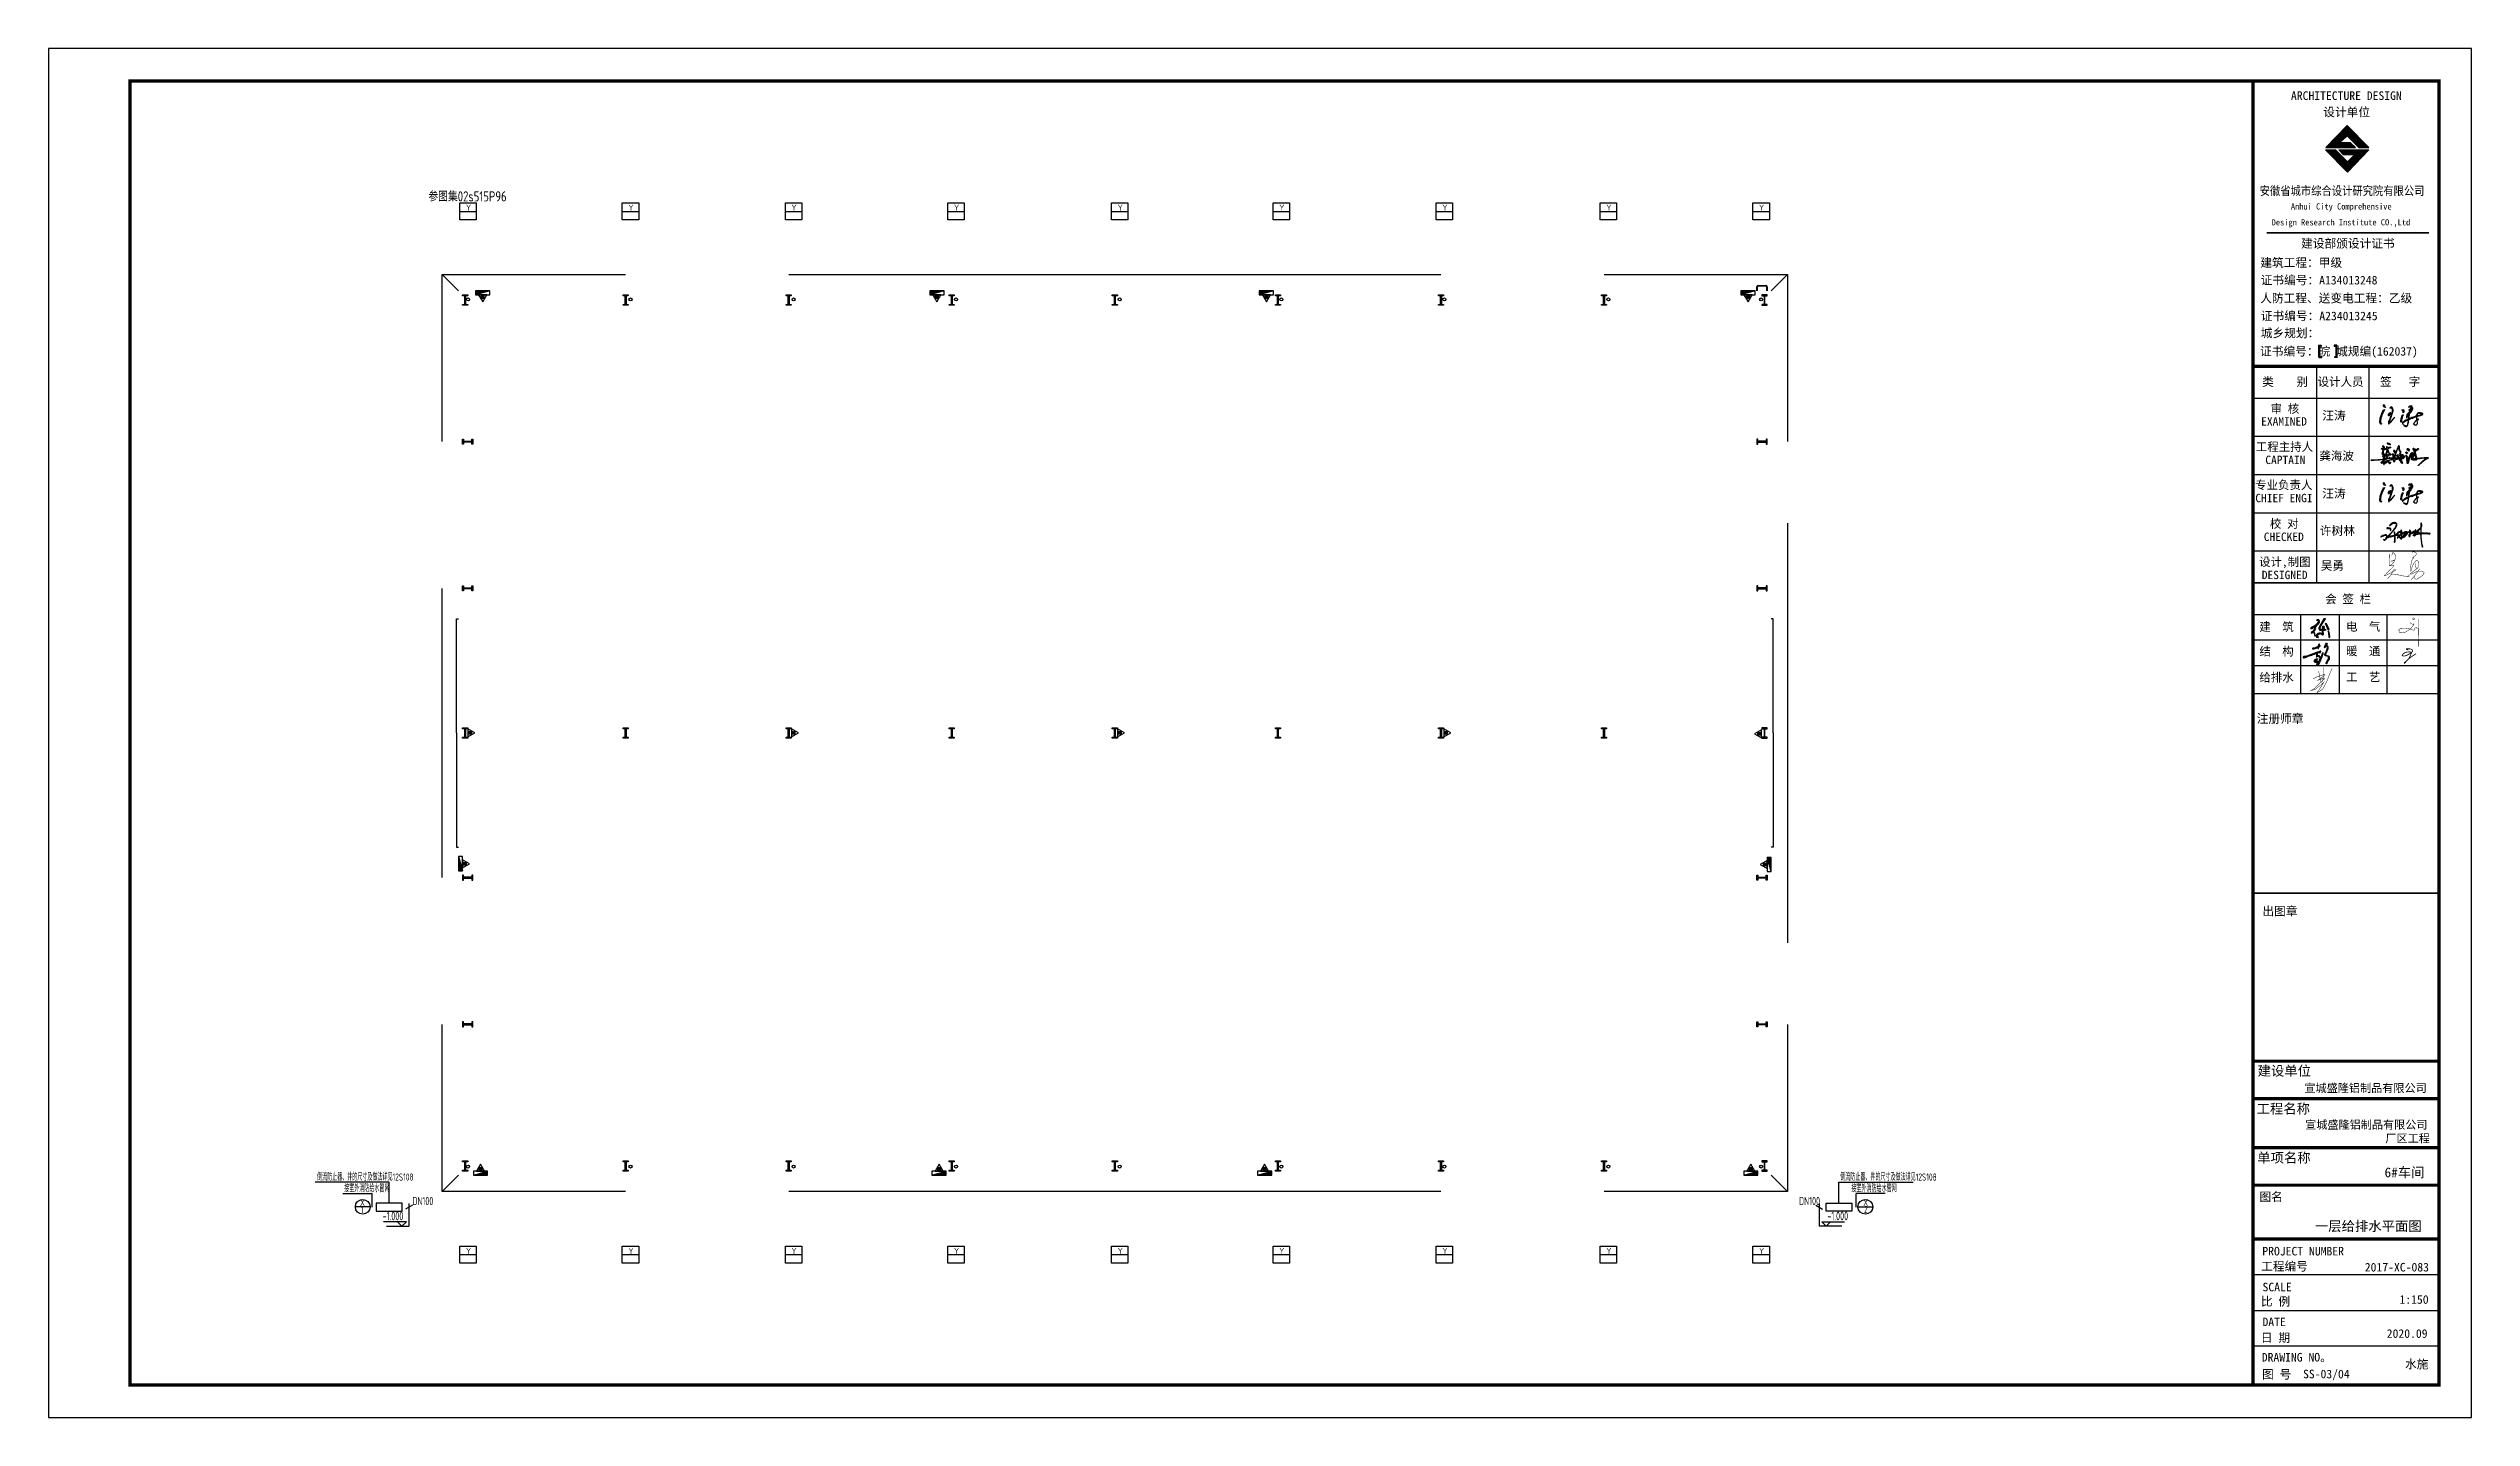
# Model space of a CAD drawing. Extents: x 1036631 to 1215829, y 649019 to 896649.
# Drawn here: x 1096949 to 1215829, y 716219 to 783419 of the extents above; entities that cross this region are included whole.
import ezdxf
from ezdxf.enums import TextEntityAlignment as Align

# ---------------------------------------------------------------- set-up
doc = ezdxf.new("R2010")
doc.units = 0
doc.header["$LTSCALE"] = 1000
doc.header["$MEASUREMENT"] = 0
for name, color, linetype in [('0-排水标注', 7, 'Continuous'), ('0-签名', 2, 'Continuous'), ('0-给水标注', 7, 'Continuous'), ('A_DE_DETAIL_3', 144, 'Continuous'), ('AXIS', 3, 'Continuous'), ('BEAM', 7, 'Continuous'), ('DIM_IDEN', 3, 'Continuous'), ('EQUIP_消火栓', 7, 'Continuous'), ('EQUIP_消防', 7, 'Continuous'), ('HH_消防', 53, 'Continuous'), ('PUB_TEXT', 7, 'Continuous'), ('PUB_TITLE', 4, 'Continuous'), ('VPIPE-消防', 1, 'TG_XH'), ('刚柱', 2, 'Continuous'), ('卫浴', 7, 'Continuous'), ('图框', 7, 'Continuous'), ('散水', 32, 'Continuous'), ('签名', 7, 'Continuous')]:
    doc.layers.add(name, color=color, linetype=linetype)
doc.layers.add('TT', color=3, linetype='Continuous', lineweight=13)
doc.styles.add('_HZTXT', font='tssdeng.shx', dxfattribs={"width": 0.7, "bigfont": 'HZTXT.shx'})
doc.styles.add('STYLE-黑体', font='simhei.ttf')
doc.styles.add('TG_LINETYPE', font='SIMPLEX', dxfattribs={"width": 0.8, "height": 3, "bigfont": 'HZTXT'})
doc.styles.add('WW', font='gbenor.shx', dxfattribs={"width": 0.75, "bigfont": 'gbcbig.shx'})
doc.styles.add('宋体', font='')
doc.styles.add('黑体', font='simhei.ttf')
doc.styles.get('宋体').set_extended_font_data('NSimSun')
doc.linetypes.add('TG_XH', pattern='A,2,-0.6,["XH",TG_LINETYPE,S=0.1,R=0,X=-0.52,Y=-0.15],0', length=2.6)

msp = doc.modelspace()

# ---------------------------------------------------------------- texts
at = {"style": '_HZTXT', "width": 0.8}
msp.add_text('参图集02s515P96', height=500, dxfattribs=at).set_placement((1115590, 775908))
at = {"layer": '0-排水标注', "style": '_HZTXT', "width": 0.8}
for p in [(1117435, 775452), (1125404, 775452), (1133405, 775452), (1141377, 775452), (1149407, 775452), (1157336, 775452), (1165336, 775452), (1173381, 775452), (1180875, 775452), (1117435, 724245), (1125404, 724245), (1133405, 724245), (1141377, 724245), (1149407, 724245), (1157336, 724245), (1165336, 724245), (1173381, 724245), (1180875, 724245)]:
    msp.add_text('Y', height=300, rotation=360, dxfattribs=at).set_placement(p)
at = {"layer": '0-签名', "color": 4, "style": 'STYLE-黑体'}
msp.add_text('吴勇', height=420.7, dxfattribs=at).set_placement((1208433, 757828))
at = {"layer": 'PUB_TEXT'}
for s, height, style, p in [('宣城盛隆铝制品有限公司', 400, '黑体', (1207630, 732190)), ('宣城盛隆铝制品有限公司', 400, '黑体', (1207667, 730391)), ('厂区工程', 400, '黑体', (1211601, 729719)), ('6#车间', 480, '黑体', (1211560, 728013)), ('一层给排水平面图', 480, '宋体', (1208145, 725375, 0)), ('2017-XC-083', 420.71, '黑体', (1210592, 723389)), ('1:150', 420.7, '黑体', (1212292, 721803)), ('2020.09', 420.7, '黑体', (1211668, 720132)), ('SS-03/04', 420.7, '黑体', (1207561, 718146)), ('水施', 420.7, '黑体', (1212567, 718627))]:
    msp.add_text(s, height=height, dxfattribs=dict(at, style=style)).set_placement(p)
at = {"layer": 'TT', "style": 'WW', "width": 0.7}
for s, height, p in [('倒流防止器、井的尺寸及做法详见12S108', 352.8, (1110127, 727847, 0)), ('接室外消防给水管网', 352.8, (1111458, 727286, 0)), ('倒流防止器、井的尺寸及做法详见12S108', 352.8, (1184854, 727847, 0)), ('接室外消防给水管网', 352.8, (1185404, 727286, 0)), ('DN100', 403.2, (1114799, 726648, 0)), ('DN100', 403.2, (1182835, 726648, 0)), ('-1.000', 423.4, (1113343, 725902)), ('-1.000', 423.4, (1184226, 725902))]:
    msp.add_text(s, height=height, dxfattribs=at).set_placement(p)
for s, p in [('X', (1112354, 726598)), ('1', (1112347, 726255)), ('X', (1186105, 726598)), ('2', (1186111, 726255))]:
    msp.add_text(s, height=353, dxfattribs=at).set_placement(p, align=Align.CENTER)
at = {"layer": '图框', "color": 4}
for s, height, style, p in [('ARCHITECTURE DESIGN', 420.71, '黑体', (1206969, 780891)), ('设计单位', 420.7, '黑体', (1208555, 780085)), ('Anhui City Comprehensive ', 302.78, '黑体', (1206965, 775512)), (' Design Research Institute CO.,Ltd', 302.78, '黑体', (1205817, 774733)), ('建设部颁设计证书', 420.7, '黑体', (1207469, 773635)), (' 建筑工程：甲级', 420.7, '黑体', (1205179, 772693)), ('证书编号：A134013248', 420.71, '黑体', (1205483, 771835)), ('人防工程、送变电工程：乙级', 420.71, '黑体', (1205461, 770949)), ('证书编号：A234013245', 420.71, '黑体', (1205491, 770079)), ('城乡规划：', 420.7, '黑体', (1205488, 769238)), ('证书编号：皖 城规编(162037)', 420.71, '黑体', (1205454, 768342)), ('汪涛', 420.7, 'STYLE-黑体', (1208505, 765188)), ('汪涛', 420.7, 'STYLE-黑体', (1208505, 761364)), ('许树林', 420.7, 'STYLE-黑体', (1208388, 759538)), ('注册师章', 420.7, '黑体', (1205289, 750313)), ('出图章', 420.7, '黑体', (1205567, 740862)), ('建设单位', 480, '黑体', (1205335, 732999)), ('工程名称', 480, '黑体', (1205282, 731140)), ('单项名称', 480, '黑体', (1205314, 728733)), ('图名', 420.7, '黑体', (1205424, 726842)), ('工程编号', 420.7, '黑体', (1205507, 723431)), ('SCALE', 420.7, '黑体', (1205574, 722414)), ('比 例', 420.7, '黑体', (1205493, 721706)), ('DATE', 420.7, '黑体', (1205572, 720705)), ('DRAWING NO。', 420.71, '黑体', (1205538, 718969)), ('日 期', 420.7, '黑体', (1205493, 719925)), ('图 号', 420.7, '黑体', (1205552, 718129))]:
    msp.add_text(s, height=height, dxfattribs=dict(at, style=style)).set_placement(p)
at = {"layer": '图框', "color": 4, "style": '黑体', "width": 0.88}
msp.add_text('安徽省城市综合设计研究院有限公司', height=420.71, dxfattribs=at).set_placement((1205438, 776219))
at = {"layer": '图框', "color": 0}
for s, height, style, p in [('类    别 ', 412.3, 'STYLE-黑体', (1205559, 766852)), ('设计人员', 412.3, 'STYLE-黑体', (1208279, 766852)), ('签   字', 412.3, 'STYLE-黑体', (1211342, 766852)), ('审 核', 412.3, 'STYLE-黑体', (1205972, 765527)), ('EXAMINED ', 412.3, 'STYLE-黑体', (1205508, 764908)), ('工程主持人', 412.3, 'STYLE-黑体', (1205246, 763659)), ('CAPTAIN', 412.3, 'STYLE-黑体', (1205713, 763019)), ('专业负责人', 412.3, 'STYLE-黑体', (1205211, 761785)), ('CHIEF ENGI', 412.3, 'STYLE-黑体', (1205223, 761145)), ('CHECKED  ', 412.3, 'STYLE-黑体', (1205636, 759244)), ('校 对', 412.3, 'STYLE-黑体', (1205936, 759884)), ('设计,制图', 412.3, 'STYLE-黑体', (1205403, 758010)), ('DESIGNED ', 412.3, 'STYLE-黑体', (1205538, 757370)), ('会 签 栏', 412.3, 'STYLE-黑体', (1208651, 756185)), ('建  筑', 412.3, 'STYLE-黑体', (1205420, 754823)), ('电  气', 412.3, 'STYLE-黑体', (1209670, 754836)), ('结  构', 412.3, 'STYLE-黑体', (1205420, 753616)), ('暖  通', 412.3, 'STYLE-黑体', (1209670, 753630)), ('给排水', 412.3, 'STYLE-黑体', (1205420, 752342)), ('工  艺', 412.3, 'STYLE-黑体', (1209670, 752355)), ('PROJECT NUMBER', 420.71, '黑体', (1205564, 724175))]:
    msp.add_text(s, height=height, dxfattribs=dict(at, style=style)).set_placement(p)
at = {"layer": '签名', "color": 4, "style": 'STYLE-黑体'}
msp.add_text('龚海波', height=413.1, dxfattribs=at).set_placement((1208366, 763213))

# ---------------------------------------------------------------- blocks, each defined once
blk = doc.blocks.new('sdhfxdhnfdhx')
h = blk.add_hatch(color=256)
h.paths.add_polyline_path([(3050366, 936899), (3050616, 936899), (3050616, 936859), (3050366, 936859)])
h.paths.add_polyline_path([(3050511, 937319), (3050511, 936899), (3050471, 936899), (3050471, 937319)])
h.paths.add_polyline_path([(3050366, 937359), (3050616, 937359), (3050616, 937319), (3050366, 937319)])
for points in [[(3050366, 937359), (3050616, 937359), (3050616, 937319), (3050366, 937319)], [(3050366, 936899), (3050616, 936899), (3050616, 936859), (3050366, 936859)], [(3050511, 937319), (3050511, 936899), (3050471, 936899), (3050471, 937319)]]:
    blk.add_lwpolyline(points, close=True)
blk = doc.blocks.new('A$C35DB12B6')
at = {"layer": 'BEAM', "linetype": 'ByBlock'}
for p, q in [((39, 500), (239, 500)), ((39, 473), (239, 473)), ((240, 27), (40, 27)), ((240, 0), (40, 0)), ((279, 433), (280, 67)), ((306, 433), (307, 67))]:
    blk.add_line(p, q, dxfattribs=at)
for centre, radius, start, end in [((239, 433), 66.7, 0, 90), ((239, 433), 40, 0, 90), ((240, 67), 40, 270, 0), ((240, 67), 66.7, 270, 0)]:
    blk.add_arc(centre, radius, start, end, dxfattribs=at)
at = {"layer": 'DIM_IDEN'}
blk.add_circle((0, 0), 0, dxfattribs=at)
blk = doc.blocks.new('$ATTACHMENT$00000214')
h = blk.add_hatch()
h.set_pattern_fill('ANSI31', color=256, scale=200, style=0)
h.set_pattern_definition([(45, (-38543.802, -6842.639), (-17.67767, 17.67767), [])])
h.paths.add_polyline_path([(-65, 2), (65, 2), (65, -128), (-65, -128)])
for points in [[(0, 172), (-198, -172), (198, -172)], [(-65, 2), (65, 2), (65, -128), (-65, -128)]]:
    blk.add_lwpolyline(points, close=True)
blk = doc.blocks.new('$TwtSys$00000434')
for p, q in [((-0.5, 0.5), (-0.5, -0.5)), ((-0.5, -0.5), (0.5, 0.5)), ((0.5, 0.5), (-0.5, 0.5)), ((0.5, -0.5), (0.5, 0.5)), ((-0.5, -0.5), (0.5, -0.5))]:
    blk.add_line(p, q)
blk.add_solid([(0.5, -0.5), (0.5, 0.5), (-0.5, -0.5)])
blk = doc.blocks.new('xhs')
at = {"layer": 'EQUIP_消火栓', "xscale": 700.0000000000026, "yscale": 200, "zscale": 700, "rotation": 359.9999949910357}
blk.add_blockref('$TwtSys$00000434', (4416311, -1410339), dxfattribs=at)
at = {"layer": 'EQUIP_消防'}
blk.add_blockref('$ATTACHMENT$00000214', (4416311, -1410067), dxfattribs=at)

# ---------------------------------------------------------------- hatches: boundary and pattern name
for color, points in [(1, [(1209359, 778788), (1209724, 779633), (1208673, 778554), (1210136, 778554), (1209893, 778788)]), (1, [(1210297, 778549), (1210792, 778549), (1209724, 779633)]), (256, [(1208677, 753643), (1208664, 753668), (1208672, 753697), (1208688, 753739), (1208708, 753792), (1208736, 753833), (1208777, 753929), (1208784, 753966), (1208785, 753998), (1208783, 754032), (1208771, 754066), (1208741, 754092), (1208736, 754109), (1208732, 754144), (1208730, 754169), (1208733, 754190), (1208740, 754229), (1208729, 754232), (1208709, 754228), (1208686, 754182), (1208663, 754157), (1208646, 754121), (1208633, 754067), (1208620, 754030), (1208620, 754012), (1208631, 754000), (1208633, 754016), (1208650, 754058), (1208660, 754086), (1208676, 754117), (1208685, 754121), (1208696, 754112), (1208718, 754075), (1208731, 754055), (1208754, 754036), (1208760, 753997), (1208749, 753972), (1208741, 753899), (1208692, 753817), (1208662, 753756), (1208627, 753692), (1208633, 753636), (1208641, 753622), (1208659, 753600), (1208734, 753586), (1208780, 753585), (1208801, 753569), (1208810, 753543), (1208807, 753482), (1208794, 753445), (1208782, 753419), (1208763, 753394), (1208730, 753329), (1208721, 753279), (1208685, 753251), (1208690, 753227), (1208701, 753211), (1208712, 753211), (1208725, 753234), (1208753, 753293), (1208779, 753335), (1208815, 753390), (1208836, 753426), (1208847, 753484), (1208847, 753539), (1208820, 753588), (1208797, 753602), (1208751, 753614), (1208726, 753616), (1208693, 753633)])]:
    msp.add_hatch(color=color).paths.add_polyline_path(points)
at = {"linetype": 'Continuous'}
h = msp.add_hatch(color=4, dxfattribs=at)
h.dxf.hatch_style = 1
h.paths.add_polyline_path([(1211876, 759807), (1211879, 759810), (1211873, 759840), (1211857, 759856), (1211830, 759869), (1211763, 759880), (1211746, 759888), (1211744, 759886), (1211711, 759894), (1211687, 759891), (1211676, 759880), (1211676, 759864), (1211700, 759869), (1211706, 759864), (1211727, 759859), (1211773, 759859), (1211787, 759850), (1211800, 759850), (1211817, 759842), (1211833, 759842), (1211854, 759826), (1211857, 759791), (1211852, 759788), (1211846, 759767), (1211833, 759745), (1211841, 759737), (1211865, 759767), (1211876, 759788)], flags=17)
h.paths.add_polyline_path([(1212192, 759542), (1212195, 759545), (1212176, 759575), (1212149, 759596), (1212138, 759599), (1212130, 759591), (1212130, 759583), (1212155, 759556), (1212141, 759550), (1212122, 759550), (1212082, 759537), (1212065, 759656), (1212055, 759675), (1212046, 759675), (1212041, 759669), (1212041, 759623), (1212049, 759602), (1212049, 759575), (1212055, 759556), (1212055, 759531), (1212041, 759523), (1212025, 759523), (1212009, 759515), (1211879, 759483), (1211854, 759472), (1211814, 759464), (1211698, 759426), (1211708, 759437), (1211708, 759442), (1211784, 759510), (1211906, 759640), (1211992, 759737), (1212087, 759859), (1212119, 759913), (1212160, 760002), (1212168, 760056), (1212160, 760088), (1212136, 760115), (1212111, 760129), (1212057, 760143), (1212017, 760145), (1211968, 760132), (1211892, 760088), (1211830, 760037), (1211811, 760026), (1211800, 760015), (1211803, 760007), (1211817, 760010), (1211865, 760040), (1211895, 760067), (1211971, 760110), (1212009, 760124), (1212044, 760124), (1212057, 760118), (1212063, 760121), (1212068, 760115), (1212111, 760102), (1212122, 760088), (1212138, 760080), (1212144, 760067), (1212141, 760021), (1212117, 759980), (1212117, 759972), (1212084, 759910), (1212087, 759905), (1212063, 759867), (1212060, 759856), (1212044, 759842), (1212041, 759832), (1211944, 759710), (1211809, 759564), (1211779, 759537), (1211771, 759523), (1211676, 759437), (1211679, 759472), (1211673, 759507), (1211662, 759526), (1211635, 759548), (1211587, 759548), (1211535, 759537), (1211489, 759515), (1211468, 759510), (1211454, 759499), (1211416, 759483), (1211379, 759458), (1211379, 759442), (1211392, 759434), (1211422, 759458), (1211506, 759499), (1211530, 759504), (1211541, 759512), (1211614, 759526), (1211635, 759518), (1211646, 759507), (1211652, 759494), (1211652, 759448), (1211641, 759410), (1211619, 759385), (1211625, 759358), (1211595, 759318), (1211573, 759304), (1211560, 759304), (1211516, 759321), (1211508, 759321), (1211503, 759310), (1211514, 759299), (1211544, 759288), (1211573, 759285), (1211598, 759296), (1211622, 759318), (1211657, 759372), (1211671, 759385), (1211714, 759407), (1211733, 759410), (1211744, 759418), (1211773, 759423), (1211863, 759453), (1211938, 759469), (1211946, 759475), (1211968, 759477), (1211992, 759488), (1212017, 759491), (1212052, 759502), (1212057, 759499), (1212057, 759266), (1212052, 759237), (1212025, 759218), (1212025, 759202), (1212030, 759191), (1212052, 759174), (1212068, 759188), (1212079, 759223), (1212084, 759293), (1212084, 759502), (1212092, 759512), (1212147, 759526), (1212179, 759529)])
h.paths.add_polyline_path([(1212384, 759418), (1212384, 759396), (1212382, 759388), (1212363, 759388), (1212322, 759415), (1212276, 759469), (1212276, 759480), (1212338, 759542), (1212360, 759558), (1212371, 759558), (1212376, 759464)], flags=16)
h.paths.add_polyline_path([(1212668, 759634), (1212663, 759626), (1212652, 759599), (1212601, 759534), (1212530, 759467), (1212482, 759437), (1212468, 759439), (1212476, 759464), (1212484, 759469), (1212487, 759483), (1212533, 759545), (1212582, 759591), (1212628, 759623), (1212660, 759640)], flags=16)
h.paths.add_polyline_path([(1212798, 759561), (1212793, 759518), (1212787, 759507), (1212782, 759507), (1212777, 759518), (1212777, 759537), (1212785, 759556), (1212793, 759564)], flags=16)
h.paths.add_polyline_path([(1213063, 759640), (1213063, 759613), (1213058, 759602), (1213058, 759572), (1213050, 759556), (1213039, 759553), (1213020, 759577), (1213017, 759599), (1213023, 759615), (1213052, 759642)], flags=16)
h.paths.add_polyline_path([(1213250, 759631), (1213250, 759615), (1213247, 759610), (1213228, 759610), (1213174, 759599), (1213163, 759602), (1213161, 759607), (1213206, 759650), (1213236, 759664), (1213244, 759656)], flags=16)
h.paths.add_polyline_path([(1213342, 759869), (1213339, 759780), (1213334, 759745), (1213334, 759661), (1213331, 759623), (1213325, 759613), (1213269, 759613), (1213263, 759618), (1213261, 759653), (1213252, 759675), (1213244, 759683), (1213228, 759683), (1213158, 759629), (1213112, 759585), (1213087, 759575), (1213077, 759580), (1213085, 759650), (1213109, 759680), (1213247, 759791), (1213334, 759875), (1213339, 759875)], flags=16)
h.paths.add_polyline_path([(1213371, 760048), (1213371, 760013), (1213371, 759980), (1213363, 759969), (1213363, 760051), (1213366, 760053)], flags=16)
h.paths.add_polyline_path([(1213804, 759604), (1213807, 759607), (1213801, 759615), (1213788, 759621), (1213682, 759618), (1213669, 759623), (1213563, 759623), (1213536, 759618), (1213520, 759623), (1213361, 759621), (1213352, 759626), (1213352, 759699), (1213363, 759902), (1213390, 759975), (1213390, 760040), (1213382, 760083), (1213371, 760113), (1213355, 760124), (1213347, 760113), (1213347, 759929), (1213336, 759902), (1213263, 759826), (1213228, 759802), (1213212, 759783), (1213198, 759777), (1213166, 759745), (1213161, 759745), (1213142, 759726), (1213120, 759715), (1213106, 759702), (1213096, 759704), (1213104, 759764), (1213098, 759777), (1213090, 759786), (1213082, 759786), (1213074, 759775), (1213079, 759748), (1213071, 759740), (1213017, 759718), (1212863, 759629), (1212836, 759621), (1212825, 759623), (1212828, 759680), (1212833, 759691), (1212847, 759699), (1212850, 759710), (1212828, 759745), (1212806, 759767), (1212793, 759767), (1212787, 759761), (1212793, 759734), (1212798, 759726), (1212795, 759702), (1212758, 759696), (1212701, 759680), (1212685, 759680), (1212658, 759694), (1212598, 759694), (1212571, 759688), (1212547, 759677), (1212544, 759680), (1212536, 759675), (1212522, 759675), (1212506, 759664), (1212460, 759648), (1212414, 759621), (1212401, 759607), (1212393, 759607), (1212384, 759669), (1212387, 759683), (1212406, 759696), (1212411, 759721), (1212395, 759742), (1212387, 759761), (1212379, 759769), (1212368, 759772), (1212355, 759756), (1212355, 759715), (1212347, 759707), (1212287, 759694), (1212265, 759686), (1212247, 759672), (1212230, 759669), (1212214, 759653), (1212201, 759648), (1212184, 759623), (1212192, 759613), (1212206, 759615), (1212238, 759645), (1212276, 759667), (1212325, 759675), (1212336, 759680), (1212355, 759680), (1212366, 759613), (1212366, 759588), (1212352, 759575), (1212325, 759558), (1212268, 759502), (1212263, 759502), (1212255, 759521), (1212252, 759550), (1212233, 759553), (1212225, 759542), (1212211, 759456), (1212206, 759448), (1212206, 759431), (1212195, 759410), (1212195, 759391), (1212201, 759385), (1212211, 759385), (1212220, 759394), (1212244, 759439), (1212260, 759456), (1212290, 759418), (1212322, 759385), (1212360, 759356), (1212382, 759345), (1212409, 759353), (1212417, 759369), (1212406, 759456), (1212398, 759556), (1212398, 759575), (1212403, 759585), (1212452, 759618), (1212528, 759653), (1212590, 759669), (1212652, 759669), (1212658, 759661), (1212631, 759648), (1212566, 759604), (1212498, 759534), (1212455, 759472), (1212444, 759448), (1212444, 759434), (1212449, 759423), (1212460, 759415), (1212479, 759415), (1212512, 759429), (1212568, 759475), (1212636, 759542), (1212666, 759580), (1212674, 759602), (1212682, 759610), (1212693, 759645), (1212704, 759656), (1212728, 759669), (1212790, 759683), (1212798, 759683), (1212806, 759675), (1212804, 759602), (1212798, 759594), (1212771, 759577), (1212755, 759553), (1212752, 759507), (1212768, 759469), (1212779, 759458), (1212787, 759458), (1212801, 759469), (1212812, 759494), (1212825, 759583), (1212868, 759613), (1212912, 759631), (1213014, 759696), (1213047, 759713), (1213069, 759718), (1213074, 759713), (1213069, 759677), (1213025, 759645), (1212996, 759599), (1212996, 759577), (1213017, 759542), (1213017, 759529), (1213004, 759507), (1213009, 759496), (1213025, 759496), (1213058, 759510), (1213096, 759550), (1213120, 759569), (1213147, 759575), (1213163, 759583), (1213201, 759585), (1213217, 759591), (1213263, 759588), (1213288, 759596), (1213328, 759596), (1213334, 759588), (1213331, 759556), (1213336, 759518), (1213334, 759510), (1213342, 759385), (1213352, 759337), (1213352, 759277), (1213374, 759164), (1213377, 759101), (1213396, 759039), (1213412, 758958), (1213423, 758945), (1213434, 758950), (1213415, 759058), (1213390, 759153), (1213371, 759272), (1213369, 759345), (1213363, 759369), (1213352, 759567), (1213355, 759596), (1213371, 759602), (1213380, 759599), (1213496, 759607), (1213650, 759607), (1213661, 759602), (1213701, 759604), (1213715, 759594), (1213791, 759594)])
h = msp.add_hatch(color=256)
h.paths.add_polyline_path([(1208772, 754799), (1208810, 754772), (1208816, 754695), (1208829, 754550), (1208847, 754512), (1208873, 754526), (1208873, 754575), (1208862, 754676), (1208849, 754770), (1208808, 754802)])
h.paths.add_polyline_path([(1208641, 755179), (1208697, 755119), (1208770, 754938), (1208846, 754884), (1208828, 754935), (1208789, 755010), (1208749, 755114), (1208714, 755176), (1208669, 755193)])
h.paths.add_polyline_path([(1208525, 755006), (1208550, 755014), (1208567, 754980), (1208548, 754963), (1208524, 754968), (1208507, 754942), (1208502, 754925), (1208481, 754904), (1208392, 754869), (1208374, 754860), (1208390, 754843), (1208482, 754860), (1208505, 754855), (1208503, 754821), (1208508, 754698), (1208508, 754673), (1208479, 754702), (1208420, 754725), (1208354, 754717), (1208292, 754695), (1208243, 754647), (1208207, 754598), (1208209, 754562), (1208224, 754523), (1208244, 754523), (1208307, 754513), (1208324, 754546), (1208284, 754546), (1208252, 754558), (1208268, 754607), (1208305, 754659), (1208351, 754688), (1208388, 754694), (1208426, 754695), (1208476, 754667), (1208519, 754641), (1208561, 754659), (1208558, 754693), (1208552, 754803), (1208556, 754860), (1208585, 754874), (1208633, 754864), (1208693, 754883), (1208652, 754899), (1208569, 754902), (1208603, 754942), (1208617, 754990), (1208596, 755041), (1208541, 755054), (1208507, 755037)])
h.paths.add_polyline_path([(1208653, 755443), (1208588, 755420), (1208494, 755273), (1208366, 755047), (1208332, 754961), (1208336, 754920), (1208394, 754944), (1208422, 754956), (1208406, 754991), (1208405, 755011), (1208579, 755309), (1208640, 755389), (1208662, 755416)])
h.paths.add_polyline_path([(1208225, 755352), (1208290, 755339), (1208320, 755307), (1208301, 755262), (1208223, 755155), (1208188, 755109), (1208108, 755066), (1207998, 755011), (1207934, 754987), (1207951, 754955), (1207995, 754955), (1208081, 754997), (1208137, 754997), (1208154, 754977), (1208109, 754894), (1208042, 754801), (1207956, 754746), (1207976, 754718), (1208062, 754749), (1208104, 754729), (1208125, 754637), (1208134, 754585), (1208159, 754591), (1208150, 754622), (1208142, 754710), (1208113, 754757), (1208091, 754777), (1208162, 754886), (1208182, 754947), (1208178, 755005), (1208162, 755026), (1208222, 755071), (1208314, 755185), (1208363, 755255), (1208363, 755307), (1208332, 755368), (1208303, 755374), (1208258, 755368)])
h = msp.add_hatch(color=256)
h.paths.add_polyline_path([(1207789, 753574), (1207862, 753600), (1207989, 753646), (1208054, 753675), (1208133, 753696), (1208178, 753720), (1208232, 753738), (1208265, 753750), (1208325, 753771), (1208353, 753783), (1208369, 753786), (1208372, 753769), (1208365, 753751), (1208379, 753747), (1208388, 753751), (1208413, 753768), (1208427, 753787), (1208441, 753813), (1208429, 753837), (1208399, 753832), (1208333, 753809), (1208210, 753767), (1208060, 753712), (1207966, 753676), (1207828, 753624), (1207748, 753595), (1207737, 753598), (1207697, 753576), (1207671, 753570), (1207665, 753565), (1207633, 753565), (1207631, 753579), (1207625, 753589), (1207608, 753583), (1207599, 753575), (1207572, 753554), (1207568, 753541), (1207572, 753524), (1207587, 753513), (1207624, 753513), (1207722, 753546)])
h.paths.add_polyline_path([(1208329, 754037), (1208342, 754044), (1208360, 754049), (1208373, 754058), (1208384, 754065), (1208388, 754074), (1208395, 754083), (1208397, 754102), (1208385, 754118), (1208374, 754112), (1208363, 754100), (1208351, 754092), (1208345, 754106), (1208350, 754114), (1208357, 754126), (1208364, 754140), (1208369, 754152), (1208369, 754163), (1208365, 754172), (1208347, 754174), (1208334, 754173), (1208330, 754166), (1208326, 754154), (1208322, 754143), (1208320, 754126), (1208317, 754112), (1208312, 754091), (1208309, 754075), (1208300, 754063), (1208287, 754058), (1208267, 754044), (1208221, 754025), (1208182, 754011), (1208157, 753999), (1208132, 753990), (1208091, 753980), (1208045, 753977), (1208027, 753970), (1208029, 753951), (1208058, 753948), (1208116, 753957), (1208162, 753973), (1208208, 753986), (1208236, 754002), (1208264, 754012), (1208278, 754018), (1208284, 754012), (1208283, 753998), (1208286, 753980), (1208293, 753966), (1208303, 753964), (1208316, 753970), (1208321, 753981), (1208321, 754003), (1208321, 754023)])
h.paths.add_polyline_path([(1208249, 753604), (1208248, 753624), (1208247, 753652), (1208259, 753669), (1208280, 753690), (1208277, 753704), (1208251, 753708), (1208234, 753693), (1208223, 753664), (1208216, 753638), (1208218, 753598), (1208215, 753577), (1208212, 753561), (1208223, 753553), (1208238, 753553), (1208257, 753567), (1208271, 753582), (1208295, 753588), (1208329, 753589), (1208341, 753586), (1208355, 753578), (1208361, 753559), (1208357, 753539), (1208361, 753520), (1208372, 753519), (1208384, 753527), (1208390, 753560), (1208382, 753597), (1208359, 753611), (1208319, 753610), (1208271, 753608)], flags=17)
h.paths.add_polyline_path([(1208233, 753434), (1208248, 753438), (1208284, 753443), (1208285, 753461), (1208269, 753466), (1208241, 753466), (1208229, 753461), (1208208, 753451), (1208190, 753445), (1208185, 753430), (1208191, 753410), (1208200, 753400), (1208215, 753401), (1208219, 753413)], flags=17)
h.paths.add_polyline_path([(1208162, 753333), (1208171, 753360), (1208171, 753397), (1208167, 753422), (1208148, 753427), (1208137, 753416), (1208132, 753387), (1208125, 753352), (1208125, 753318), (1208137, 753285), (1208144, 753275), (1208172, 753277), (1208192, 753285), (1208207, 753307), (1208223, 753318), (1208235, 753327), (1208249, 753339), (1208265, 753323), (1208263, 753286), (1208253, 753262), (1208251, 753219), (1208242, 753179), (1208235, 753154), (1208243, 753133), (1208264, 753131), (1208286, 753151), (1208324, 753196), (1208363, 753284), (1208415, 753398), (1208487, 753565), (1208532, 753694), (1208540, 753766), (1208505, 753665), (1208448, 753545), (1208408, 753468), (1208356, 753340), (1208328, 753294), (1208294, 753223), (1208273, 753189), (1208275, 753220), (1208282, 753267), (1208292, 753300), (1208289, 753325), (1208276, 753352), (1208260, 753363), (1208241, 753360), (1208213, 753342), (1208200, 753323), (1208182, 753300), (1208164, 753305)])
at = {"layer": 'A_DE_DETAIL_3'}
for points in [[(1209147, 778445), (1208661, 778445), (1209738, 777352)], [(1209314, 778448), (1209553, 778198), (1210094, 778198), (1209738, 777352), (1210793, 778448)]]:
    msp.add_hatch(color=1, dxfattribs=at).paths.add_polyline_path(points)
at = {"layer": 'PUB_TEXT'}
h = msp.add_hatch(dxfattribs=at)
h.set_pattern_fill('DOTS', color=256, scale=480.000003, style=0)
h.set_pattern_definition([(0, (-2437256.924, 2157312.764), (15.00000008, 30.00000016), [0, -30.00000016])])
h.paths.add_polyline_path([(1209738, 777352), (1209738, 777856), (1209147, 778445)])
h.paths.add_polyline_path([(1210094, 778198), (1209738, 777856), (1209738, 777352)])
h.paths.add_polyline_path([(1209724, 779633), (1209724, 779136), (1210297, 778549)])
h.paths.add_polyline_path([(1209724, 779136), (1209724, 779633), (1209359, 778788)])
h = msp.add_hatch(color=4, dxfattribs=at)
h.paths.add_polyline_path([(1211520, 765615), (1211561, 765691), (1211551, 765701), (1211507, 765669), (1211476, 765619), (1211450, 765542), (1211408, 765455), (1211380, 765355), (1211354, 765271), (1211343, 765202), (1211332, 765133), (1211332, 765066), (1211354, 765004), (1211376, 764985), (1211391, 764981), (1211404, 764986), (1211406, 765005), (1211392, 765016), (1211375, 765026), (1211362, 765072), (1211362, 765162), (1211373, 765236), (1211381, 765277), (1211409, 765348), (1211427, 765415), (1211443, 765453), (1211473, 765515)])
h.paths.add_polyline_path([(1211571, 765858), (1211560, 765874), (1211556, 765896), (1211546, 765920), (1211523, 765935), (1211506, 765925), (1211513, 765880), (1211546, 765829), (1211573, 765809), (1211591, 765787), (1211608, 765792), (1211589, 765830)])
for points in [[(1211877, 765425), (1211872, 765392), (1211845, 765313), (1211799, 765187), (1211768, 765135), (1211761, 765104), (1211753, 765054), (1211759, 764999), (1211784, 764997), (1211795, 765015), (1211810, 765032), (1211835, 765051), (1211852, 765067), (1211879, 765096), (1211921, 765137), (1211948, 765172), (1211997, 765236), (1212022, 765264), (1212050, 765294), (1212061, 765309), (1212011, 765273), (1211980, 765234), (1211936, 765188), (1211913, 765154), (1211862, 765097), (1211849, 765086), (1211826, 765080), (1211806, 765080), (1211794, 765088), (1211800, 765105), (1211834, 765182), (1211873, 765281), (1211899, 765356), (1211921, 765430), (1211937, 765488), (1211969, 765578), (1211985, 765630), (1211978, 765696), (1211957, 765752), (1211948, 765782), (1211923, 765805), (1211894, 765820), (1211880, 765821), (1211865, 765816), (1211846, 765801), (1211838, 765787), (1211828, 765764), (1211830, 765755), (1211872, 765790), (1211890, 765785), (1211909, 765776), (1211931, 765735), (1211938, 765674), (1211938, 765602), (1211930, 765553), (1211914, 765508), (1211898, 765505), (1211865, 765528), (1211836, 765530), (1211807, 765516), (1211771, 765494), (1211754, 765476), (1211738, 765449), (1211739, 765428), (1211745, 765414), (1211758, 765407), (1211780, 765404), (1211804, 765412), (1211824, 765423), (1211783, 765420), (1211768, 765428), (1211769, 765444), (1211783, 765457), (1211791, 765470), (1211816, 765490), (1211846, 765498), (1211878, 765493), (1211883, 765476), (1211872, 765465), (1211857, 765449), (1211847, 765437), (1211848, 765431), (1211870, 765442)], [(1211877, 761600), (1211872, 761568), (1211845, 761488), (1211799, 761362), (1211768, 761310), (1211761, 761279), (1211753, 761229), (1211759, 761175), (1211784, 761172), (1211795, 761190), (1211810, 761207), (1211835, 761227), (1211852, 761243), (1211879, 761271), (1211921, 761312), (1211948, 761347), (1211997, 761412), (1212022, 761440), (1212050, 761469), (1212061, 761484), (1212011, 761448), (1211980, 761410), (1211936, 761363), (1211913, 761330), (1211862, 761273), (1211849, 761261), (1211826, 761256), (1211806, 761255), (1211794, 761263), (1211800, 761281), (1211834, 761357), (1211873, 761456), (1211899, 761531), (1211921, 761606), (1211937, 761663), (1211969, 761753), (1211985, 761805), (1211978, 761871), (1211957, 761928), (1211948, 761958), (1211923, 761980), (1211894, 761995), (1211880, 761996), (1211865, 761991), (1211846, 761976), (1211838, 761962), (1211828, 761940), (1211830, 761930), (1211872, 761966), (1211890, 761960), (1211909, 761951), (1211931, 761910), (1211938, 761849), (1211938, 761777), (1211930, 761728), (1211914, 761684), (1211898, 761681), (1211865, 761704), (1211836, 761706), (1211807, 761691), (1211771, 761670), (1211754, 761651), (1211738, 761624), (1211739, 761604), (1211745, 761590), (1211758, 761582), (1211780, 761580), (1211804, 761587), (1211824, 761599), (1211783, 761596), (1211768, 761604), (1211769, 761620), (1211783, 761632), (1211791, 761645), (1211816, 761665), (1211846, 761673), (1211878, 761669), (1211883, 761651), (1211872, 761640), (1211857, 761624), (1211847, 761613), (1211848, 761606), (1211870, 761617)]]:
    msp.add_hatch(color=4, dxfattribs=at).paths.add_polyline_path(points)
h = msp.add_hatch(color=4, dxfattribs=at)
h.paths.add_polyline_path([(1212459, 765437), (1212441, 765424), (1212429, 765412), (1212415, 765376), (1212396, 765294), (1212382, 765233), (1212359, 765144), (1212363, 765099), (1212369, 765069), (1212388, 765068), (1212392, 765089), (1212389, 765134), (1212389, 765182), (1212393, 765205), (1212408, 765250), (1212423, 765276), (1212424, 765322), (1212469, 765433)])
h.paths.add_polyline_path([(1212468, 765616), (1212473, 765585), (1212481, 765531), (1212490, 765543), (1212494, 765552), (1212502, 765572), (1212506, 765619), (1212503, 765641), (1212484, 765673), (1212457, 765689), (1212433, 765675), (1212446, 765639)])
h = msp.add_hatch(color=4, dxfattribs=at)
h.paths.add_polyline_path([(1212786, 765230), (1212863, 765270), (1212941, 765276), (1212932, 765310), (1212908, 765303), (1212844, 765279), (1212803, 765266), (1212780, 765249), (1212766, 765247), (1212760, 765262), (1212757, 765312), (1212769, 765357), (1212790, 765439), (1212793, 765494), (1212810, 765520), (1212828, 765549), (1212864, 765565), (1212879, 765622), (1212913, 765665), (1212875, 765641), (1212865, 765616), (1212848, 765602), (1212842, 765594), (1212831, 765605), (1212839, 765654), (1212850, 765688), (1212871, 765719), (1212887, 765749), (1212912, 765759), (1212922, 765750), (1212934, 765733), (1212921, 765703), (1212912, 765684), (1212909, 765676), (1212921, 765671), (1212938, 765714), (1212950, 765727), (1212953, 765767), (1212938, 765793), (1212919, 765795), (1212895, 765815), (1212915, 765841), (1212917, 765850), (1212874, 765870), (1212852, 765860), (1212837, 765857), (1212807, 765858), (1212776, 765852), (1212746, 765834), (1212744, 765812), (1212792, 765822), (1212848, 765826), (1212863, 765821), (1212872, 765791), (1212847, 765749), (1212819, 765711), (1212774, 765678), (1212753, 765656), (1212776, 765648), (1212789, 765646), (1212803, 765641), (1212793, 765619), (1212784, 765599), (1212765, 765570), (1212714, 765520), (1212684, 765488), (1212679, 765472), (1212660, 765437), (1212655, 765422), (1212651, 765408), (1212645, 765375), (1212665, 765409), (1212672, 765428), (1212680, 765444), (1212693, 765462), (1212701, 765474), (1212712, 765489), (1212726, 765499), (1212742, 765512), (1212761, 765511), (1212769, 765500), (1212764, 765477), (1212755, 765456), (1212741, 765427), (1212704, 765376), (1212691, 765359), (1212682, 765341), (1212669, 765333), (1212658, 765339), (1212653, 765362), (1212636, 765357), (1212636, 765333), (1212640, 765308), (1212640, 765287), (1212651, 765282), (1212662, 765294), (1212676, 765322), (1212691, 765332), (1212716, 765365), (1212728, 765381), (1212740, 765383), (1212744, 765358), (1212738, 765324), (1212730, 765247), (1212708, 765219), (1212663, 765197), (1212592, 765174), (1212560, 765152), (1212536, 765135), (1212517, 765126), (1212483, 765095), (1212459, 765071), (1212443, 765044), (1212440, 765018), (1212444, 764998), (1212449, 764983), (1212464, 765008), (1212464, 765024), (1212474, 765041), (1212484, 765057), (1212497, 765069), (1212531, 765088), (1212539, 765094), (1212573, 765117), (1212586, 765127), (1212612, 765137), (1212620, 765142), (1212643, 765156), (1212671, 765167), (1212689, 765174), (1212712, 765171), (1212713, 765149), (1212712, 765108), (1212710, 765057), (1212695, 764986), (1212695, 764943), (1212676, 764913), (1212655, 764901), (1212639, 764884), (1212582, 764903), (1212543, 764913), (1212526, 764924), (1212498, 764947), (1212516, 764910), (1212566, 764883), (1212603, 764868), (1212632, 764865), (1212662, 764876), (1212682, 764891), (1212692, 764908), (1212702, 764935), (1212727, 765029), (1212737, 765081), (1212739, 765133), (1212744, 765169), (1212746, 765181), (1212750, 765208)])
h.paths.add_polyline_path([(1213054, 765319), (1213093, 765337), (1213117, 765342), (1213128, 765296), (1213126, 765262), (1213128, 765216), (1213130, 765204), (1213131, 765161), (1213081, 765123), (1213065, 765092), (1213036, 765073), (1213028, 765053), (1213014, 765028), (1212988, 765003), (1212988, 764978), (1212997, 764970), (1213018, 764955), (1213031, 764945), (1213085, 764936), (1213115, 764940), (1213139, 764949), (1213147, 764959), (1213162, 764983), (1213171, 765004), (1213171, 765038), (1213180, 765080), (1213160, 765148), (1213175, 765172), (1213183, 765182), (1213205, 765196), (1213223, 765207), (1213233, 765219), (1213194, 765216), (1213189, 765202), (1213171, 765184), (1213150, 765199), (1213155, 765255), (1213152, 765288), (1213153, 765327), (1213151, 765343), (1213173, 765361), (1213189, 765369), (1213257, 765390), (1213331, 765401), (1213386, 765429), (1213413, 765441), (1213444, 765458), (1213447, 765479), (1213391, 765511), (1213321, 765537), (1213255, 765536), (1213227, 765536), (1213186, 765515), (1213170, 765501), (1213145, 765457), (1213129, 765398), (1213103, 765364), (1213048, 765341), (1212937, 765311), (1212946, 765278), (1212969, 765291)])
h.paths.add_polyline_path([(1213148, 765402), (1213159, 765410), (1213166, 765432), (1213179, 765461), (1213190, 765480), (1213209, 765494), (1213239, 765505), (1213256, 765506), (1213320, 765487), (1213345, 765474), (1213352, 765459), (1213347, 765437), (1213315, 765424), (1213291, 765417), (1213239, 765402), (1213199, 765395), (1213165, 765388)], flags=16)
h.paths.add_polyline_path([(1213112, 765117), (1213127, 765125), (1213155, 765104), (1213164, 765084), (1213160, 765068), (1213160, 765045), (1213155, 765012), (1213144, 764994), (1213131, 764980), (1213102, 764963), (1213054, 764963), (1213038, 764965), (1213024, 764969), (1213016, 764976), (1213022, 765014), (1213040, 765041), (1213063, 765068), (1213095, 765108)], flags=16)
h.paths.add_polyline_path([(1212937, 765311), (1212932, 765310), (1212941, 765276), (1212946, 765278)], flags=17)
h = msp.add_hatch(color=4, dxfattribs=at)
h.paths.add_polyline_path([(1211520, 761790), (1211561, 761866), (1211551, 761876), (1211507, 761844), (1211476, 761794), (1211450, 761718), (1211408, 761631), (1211380, 761530), (1211354, 761446), (1211343, 761378), (1211332, 761309), (1211332, 761241), (1211354, 761180), (1211376, 761160), (1211391, 761156), (1211404, 761162), (1211406, 761180), (1211392, 761191), (1211375, 761201), (1211362, 761247), (1211362, 761337), (1211373, 761412), (1211381, 761452), (1211409, 761523), (1211427, 761590), (1211443, 761628), (1211473, 761690)])
h.paths.add_polyline_path([(1211571, 762033), (1211560, 762049), (1211556, 762072), (1211546, 762095), (1211523, 762111), (1211506, 762100), (1211513, 762055), (1211546, 762004), (1211573, 761985), (1211591, 761962), (1211608, 761968), (1211589, 762005)])
h = msp.add_hatch(color=4, dxfattribs=at)
h.paths.add_polyline_path([(1212786, 761405), (1212863, 761445), (1212941, 761451), (1212932, 761485), (1212908, 761479), (1212844, 761455), (1212803, 761441), (1212780, 761424), (1212766, 761423), (1212760, 761437), (1212757, 761488), (1212769, 761532), (1212790, 761614), (1212793, 761669), (1212810, 761696), (1212828, 761724), (1212864, 761741), (1212879, 761798), (1212913, 761840), (1212875, 761817), (1212865, 761792), (1212848, 761777), (1212842, 761769), (1212831, 761780), (1212839, 761829), (1212850, 761864), (1212871, 761895), (1212887, 761925), (1212912, 761934), (1212922, 761925), (1212934, 761908), (1212921, 761878), (1212912, 761860), (1212909, 761852), (1212921, 761846), (1212938, 761890), (1212950, 761902), (1212953, 761943), (1212938, 761968), (1212919, 761970), (1212895, 761990), (1212915, 762017), (1212917, 762025), (1212874, 762045), (1212852, 762036), (1212837, 762032), (1212807, 762033), (1212776, 762028), (1212746, 762009), (1212744, 761987), (1212792, 761997), (1212848, 762001), (1212863, 761996), (1212872, 761967), (1212847, 761925), (1212819, 761886), (1212774, 761853), (1212753, 761831), (1212776, 761823), (1212789, 761822), (1212803, 761817), (1212793, 761794), (1212784, 761774), (1212765, 761746), (1212714, 761695), (1212684, 761664), (1212679, 761648), (1212660, 761612), (1212655, 761598), (1212651, 761583), (1212645, 761551), (1212665, 761584), (1212672, 761603), (1212680, 761620), (1212693, 761637), (1212701, 761650), (1212712, 761665), (1212726, 761675), (1212742, 761687), (1212761, 761686), (1212769, 761675), (1212764, 761652), (1212755, 761631), (1212741, 761602), (1212704, 761552), (1212691, 761534), (1212682, 761516), (1212669, 761508), (1212658, 761515), (1212653, 761537), (1212636, 761532), (1212636, 761508), (1212640, 761483), (1212640, 761463), (1212651, 761457), (1212662, 761469), (1212676, 761497), (1212691, 761507), (1212716, 761540), (1212728, 761556), (1212740, 761559), (1212744, 761533), (1212738, 761500), (1212730, 761423), (1212708, 761394), (1212663, 761373), (1212592, 761350), (1212560, 761328), (1212536, 761311), (1212517, 761301), (1212483, 761271), (1212459, 761247), (1212443, 761219), (1212440, 761194), (1212444, 761173), (1212449, 761158), (1212464, 761183), (1212464, 761199), (1212474, 761216), (1212484, 761232), (1212497, 761244), (1212531, 761264), (1212539, 761269), (1212573, 761292), (1212586, 761302), (1212612, 761313), (1212620, 761318), (1212643, 761331), (1212671, 761342), (1212689, 761349), (1212712, 761346), (1212713, 761325), (1212712, 761283), (1212710, 761233), (1212695, 761161), (1212695, 761118), (1212676, 761088), (1212655, 761076), (1212639, 761059), (1212582, 761078), (1212543, 761088), (1212526, 761100), (1212498, 761122), (1212516, 761085), (1212566, 761059), (1212603, 761044), (1212632, 761040), (1212662, 761052), (1212682, 761066), (1212692, 761083), (1212702, 761110), (1212727, 761205), (1212737, 761256), (1212739, 761308), (1212744, 761344), (1212746, 761357), (1212750, 761383)])
h.paths.add_polyline_path([(1213054, 761494), (1213093, 761512), (1213117, 761517), (1213128, 761472), (1213126, 761437), (1213128, 761391), (1213130, 761379), (1213131, 761336), (1213081, 761298), (1213065, 761267), (1213036, 761248), (1213028, 761228), (1213014, 761204), (1212988, 761178), (1212988, 761153), (1212997, 761145), (1213018, 761130), (1213031, 761121), (1213085, 761111), (1213115, 761116), (1213139, 761124), (1213147, 761135), (1213162, 761158), (1213171, 761179), (1213171, 761213), (1213180, 761255), (1213160, 761323), (1213175, 761347), (1213183, 761357), (1213205, 761372), (1213223, 761382), (1213233, 761394), (1213194, 761392), (1213189, 761377), (1213171, 761359), (1213150, 761374), (1213155, 761430), (1213152, 761463), (1213153, 761502), (1213151, 761518), (1213173, 761536), (1213189, 761545), (1213257, 761565), (1213331, 761577), (1213386, 761604), (1213413, 761616), (1213444, 761633), (1213447, 761654), (1213391, 761687), (1213321, 761712), (1213255, 761711), (1213227, 761711), (1213186, 761690), (1213170, 761677), (1213145, 761632), (1213129, 761573), (1213103, 761539), (1213048, 761516), (1212937, 761487), (1212946, 761454), (1212969, 761466)])
h.paths.add_polyline_path([(1213148, 761578), (1213159, 761585), (1213166, 761607), (1213179, 761636), (1213190, 761656), (1213209, 761670), (1213239, 761680), (1213256, 761681), (1213320, 761663), (1213345, 761650), (1213352, 761634), (1213347, 761613), (1213315, 761600), (1213291, 761592), (1213239, 761577), (1213199, 761570), (1213165, 761564)], flags=16)
h.paths.add_polyline_path([(1213112, 761292), (1213127, 761300), (1213155, 761279), (1213164, 761259), (1213160, 761243), (1213160, 761220), (1213155, 761187), (1213144, 761170), (1213131, 761156), (1213102, 761138), (1213054, 761138), (1213038, 761140), (1213024, 761144), (1213016, 761152), (1213022, 761190), (1213040, 761216), (1213063, 761243), (1213095, 761283)], flags=16)
h.paths.add_polyline_path([(1212937, 761487), (1212932, 761485), (1212941, 761451), (1212946, 761454)], flags=17)
h = msp.add_hatch(color=4, dxfattribs=at)
h.paths.add_polyline_path([(1212459, 761612), (1212441, 761599), (1212429, 761587), (1212415, 761551), (1212396, 761470), (1212382, 761409), (1212359, 761320), (1212363, 761274), (1212369, 761244), (1212388, 761243), (1212392, 761264), (1212389, 761310), (1212389, 761357), (1212393, 761380), (1212408, 761425), (1212423, 761452), (1212424, 761497), (1212469, 761609)])
h.paths.add_polyline_path([(1212468, 761792), (1212473, 761760), (1212481, 761706), (1212490, 761719), (1212494, 761727), (1212502, 761747), (1212506, 761795), (1212503, 761816), (1212484, 761848), (1212457, 761864), (1212433, 761851), (1212446, 761814)])
at = {"layer": '图框'}
for points in [[(1208367, 768810), (1208450, 768810), (1208450, 768851), (1208412, 768851), (1208323, 768851), (1208323, 768255), (1208412, 768255), (1208450, 768255), (1208450, 768296), (1208367, 768296)], [(1209175, 768296), (1209093, 768296), (1209093, 768255), (1209131, 768255), (1209220, 768255), (1209220, 768851), (1209131, 768851), (1209093, 768851), (1209093, 768810), (1209175, 768810)]]:
    msp.add_hatch(color=4, dxfattribs=at).paths.add_polyline_path(points)
at = {"layer": '签名'}
h = msp.add_hatch(color=4, dxfattribs=at)
h.paths.add_polyline_path([(1212163, 763455, -0.2311782), (1212164, 763458), (1212195, 763477), (1212225, 763492, -0.2745512), (1212228, 763492), (1212232, 763489, -0.2903573), (1212234, 763486), (1212231, 763468, -0.2827125), (1212229, 763465), (1212222, 763463, 0.1297397), (1212208, 763453), (1212207, 763451), (1212206, 763443, 0.0707295), (1212206, 763433), (1212208, 763427, 0.1184184), (1212215, 763413), (1212238, 763385), (1212258, 763362), (1212266, 763353, -0.1916955), (1212266, 763350), (1212266, 763342, 0.4651275), (1212270, 763339), (1212304, 763342), (1212348, 763352, 0.4483399), (1212351, 763357), (1212350, 763360), (1212344, 763366), (1212340, 763370, -0.157491), (1212338, 763376), (1212338, 763380, -0.24693), (1212342, 763389), (1212342, 763389, 0.4405787), (1212343, 763404), (1212331, 763416), (1212317, 763426, -0.1702936), (1212313, 763431), (1212311, 763439, -0.1023721), (1212310, 763443), (1212311, 763455, -0.3737341), (1212321, 763464), (1212321, 763464, 0.254103), (1212330, 763469), (1212335, 763478), (1212336, 763477), (1212339, 763466), (1212339, 763464, 0.3316469), (1212349, 763456), (1212350, 763456), (1212357, 763456, 0.2633546), (1212366, 763461), (1212367, 763462), (1212368, 763472, -0.1849749), (1212372, 763478), (1212376, 763482, -0.149598), (1212382, 763484), (1212400, 763485), (1212438, 763484), (1212452, 763481), (1212465, 763476), (1212476, 763469), (1212490, 763453), (1212512, 763431), (1212519, 763422), (1212520, 763410), (1212524, 763399), (1212528, 763357), (1212525, 763340), (1212510, 763339), (1212508, 763331), (1212505, 763321), (1212492, 763310), (1212484, 763294), (1212471, 763280), (1212463, 763277), (1212457, 763285), (1212452, 763288), (1212439, 763287), (1212437, 763278), (1212419, 763274), (1212372, 763270), (1212364, 763267), (1212372, 763245), (1212375, 763220), (1212385, 763191), (1212427, 763102), (1212437, 763081), (1212438, 763062), (1212407, 763048), (1212390, 763059), (1212369, 763109), (1212350, 763153, 0.1192392), (1212340, 763166), (1212329, 763175), (1212319, 763184), (1212319, 763188, 0.2670552), (1212305, 763218), (1212295, 763225), (1212283, 763244), (1212274, 763256), (1212272, 763257, 0.2259425), (1212264, 763258), (1212246, 763253, -0.0477253), (1212244, 763253), (1212163, 763247), (1212104, 763245), (1212096, 763244), (1212097, 763247, -0.3028535), (1212106, 763254), (1212188, 763261), (1212246, 763270, 0.0796221), (1212250, 763271), (1212259, 763275, 0.4478315), (1212262, 763285), (1212256, 763294, 0.1019565), (1212254, 763296), (1212246, 763301), (1212224, 763299), (1212128, 763291), (1212106, 763291), (1212079, 763287), (1212068, 763283), (1212060, 763272), (1212059, 763182, -0.1505998), (1212053, 763163), (1212052, 763161), (1212047, 763150, -0.0753896), (1212040, 763142), (1212031, 763132, -0.2584422), (1212024, 763130), (1212020, 763131, -0.1723636), (1212016, 763134), (1212013, 763138, -0.1164919), (1212012, 763141), (1212009, 763155), (1212007, 763217, 0.2576538), (1212003, 763222), (1211999, 763225), (1211998, 763233, 0.1379316), (1211997, 763237), (1211992, 763243, -0.1308824), (1211990, 763247), (1211988, 763264, 0.3758726), (1211981, 763270), (1211952, 763270, 0.1537848), (1211948, 763269), (1211927, 763254), (1211919, 763249, 0.298099), (1211916, 763243), (1211917, 763240), (1211958, 763237, -0.4493861), (1211961, 763233), (1211961, 763230), (1211917, 763230, 0.2101277), (1211912, 763228), (1211908, 763223), (1211906, 763223, -0.3409188), (1211894, 763226), (1211893, 763228, 0.2107582), (1211888, 763230), (1211879, 763231, -0.2019035), (1211872, 763235), (1211866, 763242, -0.2593176), (1211864, 763251), (1211865, 763254, -0.2644118), (1211878, 763266), (1211888, 763268), (1211889, 763270, 0.4254704), (1211887, 763274), (1211883, 763276, 0.0802437), (1211876, 763277), (1211859, 763276), (1211764, 763275), (1211690, 763269), (1211657, 763267, 0.1458836), (1211653, 763266), (1211605, 763230), (1211566, 763203), (1211517, 763167), (1211453, 763123), (1211434, 763108, 0.1517836), (1211430, 763103), (1211429, 763098), (1211429, 763093, 0.1212985), (1211430, 763088), (1211433, 763085), (1211439, 763084), (1211445, 763084, 0.1086891), (1211459, 763087), (1211468, 763092), (1211538, 763124), (1211622, 763162), (1211694, 763191), (1211724, 763198), (1211769, 763200), (1211779, 763200, -0.148728), (1211787, 763197), (1211794, 763192, -0.1164498), (1211798, 763187), (1211802, 763177), (1211787, 763175, 0.1879528), (1211779, 763170), (1211762, 763149, 0.102525), (1211759, 763144), (1211755, 763129), (1211737, 763129, 0.144191), (1211730, 763127), (1211647, 763074), (1211568, 763027, 0.0634912), (1211565, 763025), (1211551, 763011, -0.0805918), (1211547, 763008), (1211543, 763006, -0.1789049), (1211533, 763005), (1211530, 763011), (1211526, 763022, -0.2794501), (1211529, 763036), (1211533, 763041), (1211555, 763047, 0.0733812), (1211559, 763049), (1211664, 763118), (1211701, 763144, 0.0675498), (1211704, 763147), (1211709, 763153), (1211710, 763155, 0.3053414), (1211699, 763160), (1211695, 763160), (1211624, 763129), (1211499, 763075), (1211463, 763061, -0.0526373), (1211457, 763060), (1211436, 763056, -0.0905955), (1211423, 763057), (1211409, 763060, -0.0850382), (1211399, 763064), (1211393, 763068, -0.1810636), (1211388, 763073), (1211386, 763082, -0.1472023), (1211385, 763087), (1211389, 763099, -0.1094267), (1211391, 763103), (1211409, 763124, -0.0480178), (1211411, 763125), (1211468, 763170), (1211518, 763204), (1211533, 763216, 0.2981558), (1211535, 763223), (1211532, 763234), (1211527, 763240), (1211508, 763242), (1211297, 763216), (1211181, 763203), (1210925, 763182, -0.2916436), (1210918, 763186), (1210901, 763217), (1210901, 763219, -0.3838424), (1210907, 763226), (1210945, 763230), (1211243, 763243), (1211448, 763265), (1211521, 763271), (1211524, 763279), (1211522, 763308), (1211509, 763347), (1211497, 763362), (1211481, 763384, -0.1016189), (1211478, 763390), (1211475, 763399, -0.1092559), (1211475, 763406), (1211477, 763418, -0.280752), (1211489, 763431), (1211492, 763432, -0.1267579), (1211500, 763432), (1211509, 763430, -0.1547396), (1211518, 763425), (1211532, 763410, -0.0815569), (1211535, 763405), (1211539, 763395, -0.0934427), (1211541, 763388), (1211542, 763367), (1211549, 763326), (1211559, 763286, 0.3909307), (1211567, 763281), (1211597, 763286), (1211622, 763299, 0.171134), (1211625, 763302), (1211635, 763324), (1211664, 763370), (1211679, 763398, 0.1165134), (1211679, 763401), (1211679, 763422, 0.107138), (1211679, 763425), (1211676, 763431, 0.5234353), (1211665, 763433), (1211654, 763422, -0.1826504), (1211649, 763420), (1211636, 763419, -0.3400631), (1211629, 763423), (1211627, 763429, 0.2940659), (1211621, 763434), (1211616, 763434, 0.1335678), (1211599, 763431), (1211596, 763430), (1211581, 763422, 0.2200741), (1211578, 763417), (1211575, 763402, -0.0806585), (1211574, 763400), (1211563, 763380), (1211560, 763382, -0.201849), (1211557, 763387), (1211554, 763422, -0.240558), (1211555, 763424), (1211570, 763438, 0.2143302), (1211571, 763441), (1211571, 763445, 0.2803372), (1211570, 763448), (1211516, 763476), (1211478, 763499, 0.1565337), (1211472, 763500), (1211457, 763499, -0.4607595), (1211449, 763506), (1211451, 763528, -0.064651), (1211455, 763545), (1211466, 763587), (1211481, 763646), (1211500, 763719), (1211503, 763737), (1211482, 763735, -0.0649363), (1211465, 763736), (1211448, 763738, -0.0807753), (1211438, 763742), (1211430, 763746, -0.1357516), (1211417, 763758), (1211417, 763759, -0.1540429), (1211412, 763779), (1211412, 763782, -0.1367031), (1211413, 763785), (1211421, 763797), (1211423, 763797, -0.279334), (1211430, 763795), (1211444, 763779), (1211465, 763769), (1211485, 763765, 0.1411674), (1211503, 763767), (1211507, 763770), (1211512, 763776, 0.1220289), (1211513, 763779), (1211512, 763829, 0.13949), (1211506, 763846), (1211499, 763858), (1211493, 763863, 0.109197), (1211481, 763872), (1211472, 763875, -0.6742266), (1211478, 763907), (1211489, 763907, -0.0923952), (1211504, 763902), (1211515, 763895, -0.0675508), (1211523, 763890), (1211538, 763874), (1211539, 763873, -0.1578469), (1211546, 763853), (1211546, 763773, 0.5077391), (1211551, 763770), (1211579, 763779), (1211642, 763796), (1211647, 763798, 0.2851407), (1211669, 763826), (1211670, 763831), (1211659, 763851), (1211659, 763856, -0.404917), (1211668, 763866), (1211676, 763867, -0.0599058), (1211679, 763867), (1211690, 763865, -0.2179248), (1211697, 763861), (1211703, 763851, -0.1277574), (1211705, 763846), (1211705, 763833), (1211706, 763830, 0.4519197), (1211718, 763822), (1211738, 763827, 0.0612666), (1211746, 763830), (1211759, 763838, -0.1269677), (1211776, 763842), (1211829, 763842, 0.3297341), (1211832, 763844), (1211838, 763866), (1211846, 763843, 0.2295311), (1211848, 763841), (1211852, 763840, -0.3822755), (1211854, 763836), (1211851, 763822, -0.2030472), (1211850, 763820), (1211840, 763814), (1211822, 763804), (1211797, 763796), (1211763, 763789), (1211745, 763789), (1211731, 763790, 0.1124184), (1211723, 763788), (1211719, 763786, 0.3260436), (1211717, 763783), (1211720, 763753), (1211718, 763741), (1211713, 763733, 0.3280956), (1211714, 763725), (1211720, 763719), (1211735, 763664, 0.053255), (1211735, 763662), (1211759, 763617), (1211778, 763586), (1211794, 763561, 0.0987422), (1211796, 763559), (1211819, 763543), (1211855, 763510, 0.2188161), (1211861, 763509), (1211863, 763509, -0.2919179), (1211870, 763506), (1211872, 763503, -0.1588962), (1211873, 763499), (1211872, 763486), (1211880, 763489), (1211864, 763471), (1211863, 763467, -0.2401881), (1211854, 763455), (1211847, 763454), (1211816, 763454), (1211771, 763450), (1211746, 763450), (1211735, 763447), (1211733, 763428), (1211720, 763404), (1211703, 763383), (1211698, 763373), (1211689, 763354, -0.059303), (1211685, 763347), (1211671, 763329, 0.0960226), (1211665, 763318), (1211662, 763308), (1211666, 763303), (1211676, 763301), (1211744, 763311), (1211775, 763313, 0.3682885), (1211785, 763323), (1211785, 763324, -0.287337), (1211791, 763333), (1211795, 763334, -0.1298999), (1211800, 763335), (1211830, 763331), (1211860, 763330), (1211904, 763330, -0.061275), (1211906, 763330), (1211913, 763328, -0.2659516), (1211920, 763321), (1211922, 763313), (1211926, 763301, 0.3857393), (1211937, 763294), (1211946, 763296, 0.1344292), (1211951, 763298), (1211964, 763310, 0.3619073), (1211966, 763323), (1211963, 763328), (1211962, 763338, -0.367837), (1211969, 763349), (1211978, 763352, -0.1579468), (1211984, 763351), (1211986, 763351, -0.1918834), (1211992, 763345), (1211994, 763341), (1211999, 763327), (1211999, 763321, 0.1755353), (1212002, 763315), (1212006, 763311), (1212021, 763310, 0.1004059), (1212025, 763311), (1212034, 763314, 0.2717415), (1212040, 763322), (1212044, 763347), (1212057, 763396), (1212069, 763437), (1212081, 763466), (1212085, 763463), (1212086, 763457), (1212081, 763422), (1212072, 763387), (1212065, 763355), (1212062, 763333), (1212062, 763318, 0.2807754), (1212072, 763319), (1212075, 763321), (1212111, 763328), (1212220, 763332, 0.384258), (1212224, 763335), (1212224, 763343, 0.192772), (1212223, 763345), (1212199, 763374), (1212182, 763391, -0.0381853), (1212179, 763395), (1212168, 763409, -0.1507842), (1212162, 763428), (1212161, 763442)])
h.paths.add_polyline_path([(1211673, 763770), (1211675, 763759), (1211673, 763716), (1211661, 763644), (1211644, 763579), (1211620, 763513), (1211599, 763481), (1211571, 763495), (1211541, 763509), (1211491, 763531, -0.4117759), (1211487, 763540), (1211502, 763574), (1211516, 763616), (1211532, 763678), (1211539, 763713), (1211548, 763734), (1211557, 763737), (1211588, 763744), (1211618, 763756), (1211645, 763765), (1211666, 763771)], flags=16)
h.paths.add_polyline_path([(1211705, 763691), (1211708, 763690), (1211714, 763680), (1211719, 763655), (1211738, 763612), (1211764, 763556, 0.0396624), (1211765, 763554), (1211783, 763528), (1211799, 763500), (1211807, 763486), (1211804, 763483), (1211777, 763481), (1211745, 763478), (1211682, 763483, 0.0815891), (1211680, 763483), (1211659, 763478, 0.1838344), (1211656, 763475), (1211653, 763471, -0.1278595), (1211647, 763466), (1211638, 763461), (1211629, 763464), (1211628, 763472), (1211629, 763482), (1211640, 763506), (1211657, 763537), (1211672, 763573), (1211687, 763610), (1211697, 763653), (1211700, 763687), (1211702, 763691)], flags=16)
h.paths.add_polyline_path([(1212377, 763444), (1212383, 763450), (1212387, 763453, -0.1918227), (1212394, 763456), (1212411, 763455), (1212422, 763453, -0.1067395), (1212426, 763451), (1212447, 763437), (1212467, 763423, -0.0743898), (1212469, 763421), (1212483, 763403, -0.1291059), (1212490, 763387), (1212492, 763373, -0.1957929), (1212486, 763349), (1212483, 763343), (1212478, 763336), (1212463, 763323), (1212455, 763319), (1212450, 763320), (1212445, 763328), (1212439, 763335), (1212437, 763347), (1212437, 763359), (1212436, 763369), (1212430, 763377), (1212425, 763381), (1212418, 763381), (1212409, 763389), (1212403, 763398), (1212397, 763414), (1212392, 763422), (1212385, 763431), (1212378, 763437), (1212376, 763439)], flags=16)
h.paths.add_polyline_path([(1212355, 763383), (1212357, 763385), (1212357, 763385), (1212370, 763386), (1212376, 763383, -0.3191937), (1212378, 763380), (1212377, 763373), (1212378, 763372, 0.1706089), (1212383, 763369), (1212387, 763369), (1212392, 763367, -0.2708938), (1212395, 763365), (1212395, 763363), (1212395, 763358), (1212394, 763356, -0.35173), (1212391, 763353), (1212380, 763353), (1212369, 763355, -0.2873396), (1212366, 763357), (1212365, 763360, 0.1558307), (1212364, 763362, 0.1849171), (1212361, 763363), (1212358, 763363), (1212355, 763368), (1212355, 763376)], flags=16)
h.paths.add_polyline_path([(1212295, 763298), (1212303, 763307), (1212310, 763311), (1212316, 763314, -0.1090911), (1212320, 763315), (1212326, 763316), (1212341, 763314), (1212349, 763313, 0.0693081), (1212351, 763313), (1212357, 763314, 0.1362898), (1212362, 763316), (1212367, 763321, -0.1174672), (1212371, 763323), (1212378, 763324, -0.0497605), (1212380, 763325), (1212391, 763325, -0.0631562), (1212394, 763325), (1212405, 763322), (1212407, 763321, -0.3112763), (1212413, 763312), (1212413, 763311), (1212410, 763304), (1212403, 763295, -0.1629863), (1212398, 763291), (1212395, 763290), (1212379, 763290), (1212373, 763290, 0.140475), (1212367, 763288), (1212361, 763285), (1212357, 763283), (1212352, 763282), (1212351, 763282, -0.3120112), (1212342, 763289), (1212341, 763290), (1212337, 763289), (1212333, 763280), (1212330, 763276), (1212328, 763275, -0.1746875), (1212321, 763274), (1212316, 763275), (1212310, 763278, -0.0822044), (1212308, 763280), (1212305, 763284), (1212298, 763291), (1212294, 763295)], flags=16)
h.paths.add_polyline_path([(1212320, 763254), (1212322, 763256, 0.2149298), (1212329, 763261), (1212331, 763265), (1212332, 763267), (1212335, 763267), (1212339, 763267), (1212341, 763264, 0.1201938), (1212345, 763260), (1212346, 763259), (1212351, 763255), (1212356, 763251, -0.1980611), (1212361, 763245), (1212362, 763238), (1212362, 763227, -0.0646098), (1212362, 763224), (1212362, 763223, -0.3028293), (1212357, 763218), (1212356, 763218, -0.0522432), (1212354, 763218), (1212346, 763218), (1212340, 763219), (1212337, 763221), (1212336, 763224), (1212336, 763231, 0.3775404), (1212331, 763238), (1212329, 763242), (1212328, 763244), (1212326, 763246), (1212323, 763246), (1212320, 763248), (1212319, 763252)], flags=16)
h = msp.add_hatch(color=4, dxfattribs=at)
h.paths.add_polyline_path([(1211782, 763999), (1211804, 763996), (1211816, 763992), (1211826, 763986), (1211829, 763980), (1211830, 763972), (1211831, 763965), (1211831, 763963), (1211834, 763966), (1211840, 763975), (1211846, 763984), (1211844, 763995), (1211841, 763999, 0.1612932), (1211824, 764013), (1211817, 764015), (1211790, 764023), (1211755, 764032, -0.0559266), (1211748, 764034), (1211732, 764042, -0.036786), (1211728, 764044), (1211720, 764050, 0.116967), (1211705, 764056, 0.1251606), (1211703, 764056), (1211695, 764052, 0.089225), (1211694, 764051, -0.0459239), (1211694, 764052), (1211689, 764048, 0.1952754), (1211687, 764046), (1211687, 764043, 0.2938719), (1211688, 764040), (1211694, 764036), (1211700, 764033), (1211706, 764027), (1211708, 764012, 0.0404421), (1211708, 764012, 0.7419199), (1211714, 764010), (1211716, 764013), (1211726, 764016), (1211735, 764014), (1211742, 764009), (1211750, 764002, 0.1462264), (1211752, 764002), (1211767, 764000)])
h.paths.add_polyline_path([(1212035, 763631, -0.2240506), (1212041, 763618), (1212041, 763588, 0.2527345), (1212049, 763574), (1212056, 763570), (1212063, 763571, 0.4053946), (1212078, 763589), (1212077, 763605), (1212090, 763609), (1212093, 763611), (1212081, 763618), (1212079, 763627), (1212079, 763644, 0.1161129), (1212077, 763652), (1212069, 763669, 0.0629774), (1212067, 763673), (1212057, 763685, 0.2304738), (1212043, 763691), (1212031, 763691), (1212027, 763690, 0.141943), (1212018, 763685), (1212008, 763673, 0.1752927), (1212003, 763663), (1212003, 763660), (1212004, 763654), (1212005, 763654)])
h.paths.add_polyline_path([(1212008, 763481, 0.097987), (1212006, 763488), (1212001, 763498, 0.115547), (1211996, 763504), (1211978, 763518), (1211958, 763528), (1211948, 763528), (1211939, 763523), (1211931, 763507), (1211938, 763494, 0.112428), (1211943, 763488), (1211953, 763481), (1211962, 763475, -0.1907106), (1211969, 763465), (1211977, 763436, -0.2188273), (1211974, 763422), (1211962, 763405), (1211966, 763399, 0.1150331), (1211972, 763394), (1211982, 763389, 0.14431), (1211991, 763387), (1211996, 763387), (1212002, 763399, 0.064737), (1212003, 763404), (1212009, 763435, 0.0421089), (1212009, 763438), (1212009, 763461)])
h.paths.add_polyline_path([(1211849, 763077, 0.1336979), (1211851, 763079), (1211855, 763089), (1211854, 763100), (1211854, 763104), (1211851, 763106), (1211844, 763107), (1211830, 763106), (1211823, 763107, -0.2967615), (1211818, 763112), (1211816, 763116), (1211813, 763116), (1211810, 763111, -0.1110355), (1211808, 763109), (1211803, 763106), (1211796, 763098, -0.1596622), (1211792, 763095), (1211786, 763094), (1211773, 763096), (1211773, 763095), (1211772, 763088), (1211773, 763083), (1211778, 763078), (1211785, 763070), (1211789, 763071), (1211793, 763074), (1211796, 763073), (1211800, 763068), (1211801, 763061), (1211800, 763044, 0.22558), (1211802, 763039), (1211810, 763032), (1211814, 763032), (1211822, 763043), (1211831, 763051, 0.1214443), (1211833, 763054), (1211837, 763066, -0.1342739), (1211839, 763068)])
msp.add_hatch(color=4, dxfattribs=at).paths.add_polyline_path([(1212236, 763879), (1212173, 763753), (1212129, 763640), (1212105, 763565), (1212091, 763505), (1212087, 763477), (1212089, 763476), (1212092, 763481), (1212124, 763568), (1212163, 763667), (1212204, 763754), (1212248, 763845), (1212257, 763850), (1212261, 763840), (1212258, 763791), (1212258, 763752), (1212263, 763717), (1212287, 763674), (1212310, 763642), (1212329, 763615), (1212335, 763599), (1212334, 763583), (1212325, 763555), (1212318, 763547), (1212304, 763542), (1212294, 763531), (1212296, 763525), (1212313, 763518), (1212325, 763517), (1212340, 763531), (1212358, 763554), (1212368, 763586), (1212365, 763616), (1212354, 763641), (1212331, 763672), (1212310, 763702), (1212295, 763749), (1212296, 763790), (1212297, 763857), (1212295, 763895), (1212287, 763905), (1212269, 763911), (1212251, 763907)])
h = msp.add_hatch(color=4, dxfattribs=at)
h.paths.add_polyline_path([(1213039, 763533, -0.1610919), (1213040, 763529), (1213040, 763510, 0.0591711), (1213041, 763509), (1213058, 763435), (1213084, 763360), (1213095, 763328), (1213095, 763315), (1213089, 763308), (1213074, 763302), (1213024, 763291), (1212976, 763271), (1212943, 763248), (1212939, 763236), (1212950, 763224), (1212973, 763212), (1213023, 763209), (1213079, 763212), (1213115, 763213), (1213133, 763225), (1213146, 763238), (1213152, 763258), (1213149, 763270), (1213154, 763278), (1213189, 763277), (1213309, 763282), (1213497, 763302), (1213599, 763304), (1213604, 763302), (1213605, 763300, -0.3516639), (1213601, 763292), (1213590, 763286), (1213528, 763246), (1213405, 763149), (1213304, 763053), (1213221, 762969), (1213217, 762965, 0.1827366), (1213214, 762957), (1213214, 762952), (1213219, 762953, 0.1077493), (1213225, 762956), (1213241, 762969), (1213410, 763117), (1213539, 763207), (1213607, 763258, -0.1463175), (1213622, 763265), (1213639, 763272), (1213681, 763294), (1213704, 763315), (1213702, 763325), (1213683, 763334), (1213632, 763339), (1213510, 763337), (1213415, 763325), (1213318, 763318), (1213178, 763313), (1213141, 763313), (1213132, 763324), (1213119, 763374), (1213095, 763466), (1213078, 763517), (1213069, 763569), (1213066, 763617, -0.229187), (1213070, 763625), (1213094, 763646), (1213145, 763694), (1213157, 763705, -0.1632059), (1213163, 763708), (1213183, 763710, 0.182466), (1213189, 763714), (1213204, 763730), (1213221, 763747, 0.112028), (1213224, 763751), (1213229, 763767, 0.3551519), (1213225, 763779), (1213215, 763785, 0.1056525), (1213211, 763786), (1213201, 763788, 0.1583267), (1213195, 763786), (1213183, 763780, 0.2293189), (1213178, 763773), (1213178, 763769, -0.1498258), (1213175, 763764), (1213168, 763756, -0.1704266), (1213162, 763753), (1213155, 763752, 0.205569), (1213148, 763748), (1213140, 763736), (1213139, 763733, -0.3897228), (1213130, 763723), (1213105, 763723, -0.2983662), (1213096, 763728), (1213096, 763729, 0.2828244), (1213087, 763735), (1213073, 763735, -0.2138057), (1213065, 763739), (1213050, 763756, 0.2418022), (1213042, 763760), (1213030, 763759, -0.2962252), (1213020, 763764), (1213020, 763765), (1213006, 763777), (1212983, 763795, 0.1831886), (1212976, 763797), (1212973, 763797, 0.1434736), (1212967, 763795), (1212965, 763793, 0.2486509), (1212960, 763785), (1212961, 763768, 0.0932748), (1212967, 763744), (1212982, 763708), (1213013, 763634), (1213025, 763608), (1213021, 763592), (1212996, 763540), (1212964, 763457), (1212943, 763395), (1212934, 763365), (1212924, 763365), (1212919, 763381), (1212916, 763390), (1212923, 763398), (1212924, 763428), (1212923, 763508), (1212933, 763512), (1212935, 763535), (1212936, 763577), (1212931, 763584), (1212905, 763584), (1212885, 763577), (1212859, 763541), (1212825, 763474), (1212783, 763389), (1212746, 763293), (1212724, 763221), (1212712, 763190), (1212706, 763184, -0.3986683), (1212701, 763184), (1212698, 763186, -0.2026835), (1212697, 763189), (1212695, 763237), (1212684, 763322), (1212674, 763369), (1212670, 763395), (1212657, 763421), (1212623, 763457), (1212620, 763457, 0.2777697), (1212617, 763456), (1212609, 763446), (1212603, 763432, 0.0736176), (1212603, 763431), (1212601, 763413, 0.1893444), (1212602, 763410), (1212619, 763388), (1212644, 763356), (1212653, 763288), (1212666, 763079), (1212668, 763046, 0.4367289), (1212672, 763043), (1212697, 763047, 0.1687897), (1212699, 763048), (1212712, 763061), (1212722, 763076, 0.1029662), (1212723, 763078), (1212731, 763122), (1212751, 763196), (1212775, 763280), (1212806, 763364), (1212836, 763443), (1212858, 763487), (1212876, 763525), (1212881, 763537), (1212896, 763538), (1212904, 763534), (1212904, 763529), (1212894, 763508), (1212886, 763481), (1212886, 763414), (1212889, 763235), (1212892, 763231), (1212907, 763232), (1212916, 763240), (1212928, 763257), (1212937, 763272), (1212949, 763294), (1212957, 763332), (1212967, 763373), (1212983, 763439), (1213009, 763505), (1213023, 763538, -0.4696675), (1213033, 763541)])
h.paths.add_polyline_path([(1213054, 763636, -0.288827), (1213047, 763639), (1213044, 763643, -0.0659767), (1213043, 763645), (1213037, 763660), (1213029, 763688, 0.0443786), (1213028, 763689, -0.0242908), (1213029, 763688), (1213015, 763726, -0.0912366), (1213014, 763729), (1213014, 763739), (1213015, 763748), (1213019, 763749), (1213025, 763748), (1213033, 763745, -0.1445333), (1213038, 763742), (1213045, 763734, 0.0741322), (1213047, 763732), (1213057, 763725, 0.1389181), (1213062, 763724), (1213072, 763723, -0.194331), (1213079, 763720), (1213089, 763709), (1213095, 763701, -0.2022936), (1213097, 763693), (1213096, 763687, -0.2046538), (1213091, 763681), (1213085, 763676, 0.0894254), (1213082, 763674), (1213067, 763653), (1213060, 763640), (1213058, 763636)], flags=16)
h.paths.add_polyline_path([(1213101, 763277), (1213113, 763277), (1213117, 763273), (1213117, 763266), (1213110, 763255), (1213099, 763240), (1213092, 763237), (1213074, 763238), (1213056, 763237), (1213050, 763239), (1213046, 763244), (1213047, 763249), (1213049, 763255), (1213055, 763262), (1213070, 763270), (1213084, 763275)], flags=16)
h.paths.add_polyline_path([(1212731, 763710), (1212734, 763705), (1212735, 763695), (1212734, 763679, 0.1702809), (1212738, 763668), (1212742, 763663), (1212749, 763662), (1212758, 763664, 0.1031892), (1212764, 763668), (1212769, 763671, 0.062296), (1212771, 763674), (1212777, 763681), (1212782, 763690, 0.1411442), (1212783, 763699), (1212782, 763714), (1212777, 763727, 0.0872733), (1212774, 763733), (1212762, 763748, 0.1283176), (1212755, 763753), (1212745, 763757, 0.0605751), (1212741, 763758), (1212728, 763760), (1212716, 763762), (1212707, 763765), (1212690, 763767), (1212683, 763767), (1212674, 763765), (1212671, 763764, 0.1420689), (1212664, 763757), (1212662, 763755), (1212661, 763747), (1212661, 763741), (1212664, 763739), (1212671, 763725, 0.1589884), (1212678, 763718), (1212684, 763715, 0.0911872), (1212690, 763713), (1212699, 763712, 0.0788592), (1212705, 763712), (1212715, 763714), (1212717, 763715, -0.2263599)], flags=17)
h.paths.add_polyline_path([(1212627, 763554), (1212638, 763550), (1212642, 763544), (1212644, 763535), (1212648, 763528, 0.2950533), (1212651, 763526), (1212664, 763526, 0.1621811), (1212666, 763526), (1212668, 763528, 0.1197431), (1212673, 763534), (1212677, 763543, 0.0784717), (1212679, 763548), (1212680, 763558), (1212680, 763564, 0.110904), (1212675, 763578), (1212670, 763584, 0.0876857), (1212662, 763593), (1212659, 763595, 0.119431), (1212644, 763601), (1212636, 763602, 0.0872563), (1212624, 763602), (1212613, 763600), (1212610, 763599), (1212606, 763597), (1212604, 763593, 0.0648451), (1212601, 763585), (1212600, 763581), (1212601, 763573), (1212607, 763567), (1212619, 763558)])

# ---------------------------------------------------------------- linework, layer by layer
for p, q in [((1209359, 778788), (1209724, 779633)), ((1209724, 779633), (1210297, 778549)), ((1209738, 777352), (1208661, 778445)), ((1208661, 778445), (1209147, 778445)), ((1208661, 778445), (1209147, 778445)), ((1209738, 777856), (1209147, 778445)), ((1209314, 778448), (1210793, 778448)), ((1209553, 778198), (1209314, 778448)), ((1210094, 778198), (1209553, 778198)), ((1210793, 778448), (1209738, 777352)), ((1209738, 777856), (1210094, 778198)), ((1210094, 778198), (1209738, 777352)), ((1209738, 777352), (1209738, 777856)), ((1209738, 777352), (1209738, 777856)), ((1117132, 775422), (1117938, 775422)), ((1125101, 775422), (1125907, 775422)), ((1133102, 775422), (1133908, 775422)), ((1141074, 775422), (1141880, 775422)), ((1149104, 775422), (1149910, 775422)), ((1157033, 775422), (1157839, 775422)), ((1165033, 775422), (1165839, 775422)), ((1173078, 775422), (1173884, 775422)), ((1180572, 775422), (1181378, 775422)), ((1205109, 733713), (1214067, 733713)), ((1205109, 731873), (1214070, 731873)), ((1205109, 729466), (1214102, 729466)), ((1205109, 727626), (1214102, 727626)), ((1117132, 724216), (1117938, 724216)), ((1125101, 724216), (1125907, 724216)), ((1133102, 724216), (1133908, 724216)), ((1141074, 724216), (1141880, 724216)), ((1149104, 724216), (1149910, 724216)), ((1157033, 724216), (1157839, 724216)), ((1165033, 724216), (1165839, 724216)), ((1173078, 724216), (1173884, 724216)), ((1180572, 724216), (1181378, 724216))]:
    msp.add_line(p, q)
for points in [[(1209893, 778788), (1209359, 778788), (1209724, 779136), (1210297, 778549), (1210792, 778549), (1209724, 779633), (1208673, 778554), (1210136, 778554), (1209893, 778788)], [(1209724, 779633), (1209724, 779136)], [(1208225, 755352), (1208290, 755339), (1208320, 755307), (1208301, 755262), (1208223, 755155), (1208188, 755109), (1208108, 755066), (1207998, 755011), (1207934, 754987), (1207951, 754955), (1207995, 754955), (1208081, 754997), (1208137, 754997), (1208154, 754977), (1208109, 754894), (1208042, 754801), (1207956, 754746), (1207976, 754718), (1208062, 754749), (1208104, 754729), (1208125, 754637), (1208134, 754585), (1208159, 754591), (1208150, 754622), (1208142, 754710), (1208113, 754757), (1208091, 754777), (1208162, 754886), (1208182, 754947), (1208178, 755005), (1208162, 755026), (1208222, 755071), (1208314, 755185), (1208363, 755255), (1208363, 755307), (1208332, 755368), (1208303, 755374), (1208258, 755368), (1208225, 755352)], [(1208525, 755006), (1208550, 755014), (1208550, 755014), (1208567, 754980), (1208548, 754963), (1208524, 754968), (1208507, 754942), (1208502, 754925), (1208481, 754904), (1208392, 754869), (1208374, 754860), (1208390, 754843), (1208390, 754843), (1208482, 754860), (1208505, 754855), (1208503, 754821), (1208508, 754698), (1208508, 754673), (1208479, 754702), (1208420, 754725), (1208354, 754717), (1208292, 754695), (1208243, 754647), (1208207, 754598), (1208209, 754562), (1208224, 754523), (1208244, 754523), (1208307, 754513), (1208324, 754546), (1208284, 754546), (1208252, 754558), (1208268, 754607), (1208305, 754659), (1208351, 754688), (1208388, 754694), (1208426, 754695), (1208476, 754667), (1208519, 754641), (1208561, 754659), (1208558, 754693), (1208552, 754803), (1208556, 754860), (1208585, 754874), (1208633, 754864), (1208693, 754883), (1208652, 754899), (1208569, 754902), (1208603, 754942), (1208617, 754990), (1208596, 755041), (1208541, 755054), (1208507, 755037), (1208525, 755006)], [(1208653, 755443), (1208588, 755420), (1208494, 755273), (1208366, 755047), (1208332, 754961), (1208336, 754920), (1208394, 754944), (1208422, 754956), (1208406, 754991), (1208405, 755011), (1208579, 755309), (1208640, 755389), (1208662, 755416), (1208653, 755443)], [(1208641, 755179), (1208697, 755119), (1208770, 754938), (1208846, 754884), (1208828, 754935), (1208789, 755010), (1208749, 755114), (1208714, 755176), (1208669, 755193), (1208641, 755179)], [(1208772, 754799), (1208810, 754772), (1208816, 754695), (1208829, 754550), (1208847, 754512), (1208873, 754526), (1208873, 754575), (1208862, 754676), (1208849, 754770), (1208808, 754802), (1208772, 754799)], [(1208233, 753434), (1208219, 753413), (1208215, 753401), (1208200, 753400), (1208191, 753410), (1208185, 753430), (1208190, 753445), (1208208, 753451), (1208229, 753461), (1208241, 753466), (1208269, 753466), (1208285, 753461), (1208284, 753443), (1208248, 753438), (1208233, 753434), (1208233, 753434)]]:
    msp.add_lwpolyline(points)
for points in [[(1117132, 775839), (1117938, 775839), (1117938, 775005), (1117132, 775005)], [(1125101, 775839), (1125907, 775839), (1125907, 775005), (1125101, 775005)], [(1133102, 775839), (1133908, 775839), (1133908, 775005), (1133102, 775005)], [(1141074, 775839), (1141880, 775839), (1141880, 775005), (1141074, 775005)], [(1149104, 775839), (1149910, 775839), (1149910, 775005), (1149104, 775005)], [(1157033, 775839), (1157839, 775839), (1157839, 775005), (1157033, 775005)], [(1165033, 775839), (1165839, 775839), (1165839, 775005), (1165033, 775005)], [(1173078, 775839), (1173884, 775839), (1173884, 775005), (1173078, 775005)], [(1180572, 775839), (1181378, 775839), (1181378, 775005), (1180572, 775005)], [(1207737, 753598), (1207697, 753576), (1207671, 753570), (1207665, 753565), (1207633, 753565), (1207631, 753579), (1207625, 753589), (1207608, 753583), (1207599, 753575), (1207572, 753554), (1207568, 753541), (1207572, 753524), (1207587, 753513), (1207624, 753513), (1207722, 753546), (1207789, 753574), (1207862, 753600), (1207989, 753646), (1208054, 753675), (1208133, 753696), (1208178, 753720), (1208232, 753738), (1208265, 753750), (1208325, 753771), (1208353, 753783), (1208369, 753786), (1208372, 753769), (1208365, 753751), (1208379, 753747), (1208388, 753751), (1208413, 753768), (1208427, 753787), (1208441, 753813), (1208429, 753837), (1208399, 753832), (1208333, 753809), (1208210, 753767), (1208060, 753712), (1207966, 753676), (1207828, 753624), (1207748, 753595), (1207737, 753598)], [(1208132, 753990), (1208091, 753980), (1208045, 753977), (1208027, 753970), (1208029, 753951), (1208058, 753948), (1208116, 753957), (1208162, 753973), (1208208, 753986), (1208236, 754002), (1208264, 754012), (1208278, 754018), (1208278, 754018), (1208284, 754012), (1208283, 753998), (1208286, 753980), (1208293, 753966), (1208303, 753964), (1208316, 753970), (1208321, 753981), (1208321, 754003), (1208321, 754023), (1208329, 754037), (1208342, 754044), (1208360, 754049), (1208373, 754058), (1208384, 754065), (1208388, 754074), (1208395, 754083), (1208397, 754102), (1208385, 754118), (1208374, 754112), (1208363, 754100), (1208351, 754092), (1208351, 754092), (1208351, 754092), (1208345, 754106), (1208350, 754114), (1208357, 754126), (1208364, 754140), (1208369, 754152), (1208369, 754163), (1208365, 754172), (1208347, 754174), (1208334, 754173), (1208330, 754166), (1208326, 754154), (1208322, 754143), (1208320, 754126), (1208317, 754112), (1208312, 754091), (1208309, 754075), (1208300, 754063), (1208287, 754058), (1208267, 754044), (1208221, 754025), (1208182, 754011), (1208157, 753999), (1208132, 753990)], [(1208125, 753318), (1208125, 753352), (1208132, 753387), (1208137, 753416), (1208148, 753427), (1208167, 753422), (1208171, 753397), (1208171, 753360), (1208162, 753333), (1208164, 753305), (1208182, 753300), (1208200, 753323), (1208213, 753342), (1208241, 753360), (1208260, 753363), (1208276, 753352), (1208289, 753325), (1208292, 753300), (1208282, 753267), (1208275, 753220), (1208273, 753189), (1208294, 753223), (1208328, 753294), (1208356, 753340), (1208408, 753468), (1208448, 753545), (1208505, 753665), (1208540, 753766), (1208532, 753694), (1208487, 753565), (1208415, 753398), (1208363, 753284), (1208324, 753196), (1208286, 753151), (1208264, 753131), (1208243, 753133), (1208235, 753154), (1208242, 753179), (1208251, 753219), (1208253, 753262), (1208263, 753286), (1208263, 753286), (1208265, 753323), (1208249, 753339), (1208235, 753327), (1208223, 753318), (1208207, 753307), (1208192, 753285), (1208172, 753277), (1208144, 753275), (1208137, 753285), (1208125, 753318)], [(1208248, 753624), (1208247, 753652), (1208259, 753669), (1208280, 753690), (1208277, 753704), (1208251, 753708), (1208234, 753693), (1208223, 753664), (1208216, 753638), (1208218, 753598), (1208215, 753577), (1208212, 753561), (1208223, 753553), (1208238, 753553), (1208257, 753567), (1208271, 753582), (1208295, 753588), (1208329, 753589), (1208341, 753586), (1208355, 753578), (1208361, 753559), (1208357, 753539), (1208361, 753520), (1208372, 753519), (1208384, 753527), (1208390, 753560), (1208382, 753597), (1208359, 753611), (1208319, 753610), (1208271, 753608), (1208249, 753604), (1208248, 753624)], [(1208676, 754117), (1208660, 754086), (1208650, 754058), (1208633, 754016), (1208631, 754000), (1208620, 754012), (1208620, 754030), (1208633, 754067), (1208646, 754121), (1208663, 754157), (1208686, 754182), (1208709, 754228), (1208729, 754232), (1208740, 754229), (1208733, 754190), (1208730, 754169), (1208732, 754144), (1208736, 754109), (1208741, 754092), (1208771, 754066), (1208783, 754032), (1208785, 753998), (1208784, 753966), (1208777, 753929), (1208736, 753833), (1208708, 753792), (1208688, 753739), (1208672, 753697), (1208664, 753668), (1208677, 753643), (1208693, 753633), (1208726, 753616), (1208751, 753614), (1208797, 753602), (1208820, 753588), (1208847, 753539), (1208847, 753484), (1208836, 753426), (1208815, 753390), (1208779, 753335), (1208753, 753293), (1208725, 753234), (1208712, 753211), (1208701, 753211), (1208690, 753227), (1208685, 753251), (1208721, 753279), (1208730, 753329), (1208763, 753394), (1208782, 753419), (1208794, 753445), (1208807, 753482), (1208810, 753543), (1208801, 753569), (1208780, 753585), (1208734, 753586), (1208659, 753600), (1208641, 753622), (1208633, 753636), (1208627, 753692), (1208662, 753756), (1208692, 753817), (1208741, 753899), (1208749, 753972), (1208760, 753997), (1208754, 754036), (1208731, 754055), (1208718, 754075), (1208696, 754112), (1208685, 754121), (1208676, 754117)], [(1117132, 724633), (1117938, 724633), (1117938, 723798), (1117132, 723798)], [(1125101, 724633), (1125907, 724633), (1125907, 723798), (1125101, 723798)], [(1133102, 724633), (1133908, 724633), (1133908, 723798), (1133102, 723798)], [(1141074, 724633), (1141880, 724633), (1141880, 723798), (1141074, 723798)], [(1149104, 724633), (1149910, 724633), (1149910, 723798), (1149104, 723798)], [(1157033, 724633), (1157839, 724633), (1157839, 723798), (1157033, 723798)], [(1165033, 724633), (1165839, 724633), (1165839, 723798), (1165033, 723798)], [(1173078, 724633), (1173884, 724633), (1173884, 723798), (1173078, 723798)], [(1180572, 724633), (1181378, 724633), (1181378, 723798), (1180572, 723798)]]:
    msp.add_lwpolyline(points, close=True)
at = {"color": 4, "linetype": 'Continuous'}
for points in [[(1212192, 759542), (1212195, 759545), (1212176, 759575), (1212149, 759596), (1212138, 759599), (1212130, 759591), (1212130, 759583), (1212155, 759556), (1212141, 759550), (1212122, 759550), (1212082, 759537), (1212065, 759656), (1212055, 759675), (1212046, 759675), (1212041, 759669), (1212041, 759623), (1212049, 759602), (1212049, 759575), (1212055, 759556), (1212055, 759531), (1212041, 759523), (1212025, 759523), (1212009, 759515), (1211879, 759483), (1211854, 759472), (1211814, 759464), (1211698, 759426), (1211708, 759437), (1211708, 759442), (1211784, 759510), (1211906, 759640), (1211992, 759737), (1212087, 759859), (1212119, 759913), (1212160, 760002), (1212168, 760056), (1212160, 760088), (1212136, 760115), (1212111, 760129), (1212057, 760143), (1212017, 760145), (1211968, 760132), (1211892, 760088), (1211830, 760037), (1211811, 760026), (1211800, 760015), (1211803, 760007), (1211817, 760010), (1211865, 760040), (1211895, 760067), (1211971, 760110), (1212009, 760124), (1212044, 760124), (1212057, 760118), (1212063, 760121), (1212068, 760115), (1212111, 760102), (1212122, 760088), (1212138, 760080), (1212144, 760067), (1212141, 760021), (1212117, 759980), (1212117, 759972), (1212084, 759910), (1212087, 759905), (1212063, 759867), (1212060, 759856), (1212044, 759842), (1212041, 759832), (1211944, 759710), (1211809, 759564), (1211779, 759537), (1211771, 759523), (1211676, 759437), (1211679, 759472), (1211673, 759507), (1211662, 759526), (1211635, 759548), (1211587, 759548), (1211535, 759537), (1211489, 759515), (1211468, 759510), (1211454, 759499), (1211416, 759483), (1211379, 759458), (1211379, 759442), (1211392, 759434), (1211422, 759458), (1211506, 759499), (1211530, 759504), (1211541, 759512), (1211614, 759526), (1211635, 759518), (1211646, 759507), (1211652, 759494), (1211652, 759448), (1211641, 759410), (1211619, 759385), (1211625, 759358), (1211595, 759318), (1211573, 759304), (1211560, 759304), (1211516, 759321), (1211508, 759321), (1211503, 759310), (1211514, 759299), (1211544, 759288), (1211573, 759285), (1211598, 759296), (1211622, 759318), (1211657, 759372), (1211671, 759385), (1211714, 759407), (1211733, 759410), (1211744, 759418), (1211773, 759423), (1211863, 759453), (1211938, 759469), (1211946, 759475), (1211968, 759477), (1211992, 759488), (1212017, 759491), (1212052, 759502), (1212057, 759499), (1212057, 759266), (1212052, 759237), (1212025, 759218), (1212025, 759202), (1212030, 759191), (1212052, 759174), (1212068, 759188), (1212079, 759223), (1212084, 759293), (1212084, 759502), (1212092, 759512), (1212147, 759526), (1212179, 759529), (1212192, 759542)], [(1211876, 759807), (1211879, 759810), (1211873, 759840), (1211857, 759856), (1211830, 759869), (1211763, 759880), (1211746, 759888), (1211744, 759886), (1211711, 759894), (1211687, 759891), (1211676, 759880), (1211676, 759864), (1211700, 759869), (1211706, 759864), (1211727, 759859), (1211773, 759859), (1211787, 759850), (1211800, 759850), (1211817, 759842), (1211833, 759842), (1211854, 759826), (1211857, 759791), (1211852, 759788), (1211846, 759767), (1211833, 759745), (1211841, 759737), (1211865, 759767), (1211876, 759788), (1211876, 759807)], [(1213804, 759604), (1213807, 759607), (1213801, 759615), (1213788, 759621), (1213682, 759618), (1213669, 759623), (1213563, 759623), (1213536, 759618), (1213520, 759623), (1213361, 759621), (1213352, 759626), (1213352, 759699), (1213363, 759902), (1213390, 759975), (1213390, 760040), (1213382, 760083), (1213371, 760113), (1213355, 760124), (1213347, 760113), (1213347, 759929), (1213336, 759902), (1213263, 759826), (1213228, 759802), (1213212, 759783), (1213198, 759777), (1213166, 759745), (1213161, 759745), (1213142, 759726), (1213120, 759715), (1213106, 759702), (1213096, 759704), (1213104, 759764), (1213098, 759777), (1213090, 759786), (1213082, 759786), (1213074, 759775), (1213079, 759748), (1213071, 759740), (1213017, 759718), (1212863, 759629), (1212836, 759621), (1212825, 759623), (1212828, 759680), (1212833, 759691), (1212847, 759699), (1212850, 759710), (1212828, 759745), (1212806, 759767), (1212793, 759767), (1212787, 759761), (1212793, 759734), (1212798, 759726), (1212795, 759702), (1212758, 759696), (1212701, 759680), (1212685, 759680), (1212658, 759694), (1212598, 759694), (1212571, 759688), (1212547, 759677), (1212544, 759680), (1212536, 759675), (1212522, 759675), (1212506, 759664), (1212460, 759648), (1212414, 759621), (1212401, 759607), (1212393, 759607), (1212384, 759669), (1212387, 759683), (1212406, 759696), (1212411, 759721), (1212395, 759742), (1212387, 759761), (1212379, 759769), (1212368, 759772), (1212355, 759756), (1212355, 759715), (1212347, 759707), (1212287, 759694), (1212265, 759686), (1212247, 759672), (1212230, 759669), (1212214, 759653), (1212201, 759648), (1212184, 759623), (1212192, 759613), (1212206, 759615), (1212238, 759645), (1212276, 759667), (1212325, 759675), (1212336, 759680), (1212355, 759680), (1212366, 759613), (1212366, 759588), (1212352, 759575), (1212325, 759558), (1212268, 759502), (1212263, 759502), (1212255, 759521), (1212252, 759550), (1212233, 759553), (1212225, 759542), (1212211, 759456), (1212206, 759448), (1212206, 759431), (1212195, 759410), (1212195, 759391), (1212201, 759385), (1212211, 759385), (1212220, 759394), (1212244, 759439), (1212260, 759456), (1212290, 759418), (1212322, 759385), (1212360, 759356), (1212382, 759345), (1212409, 759353), (1212417, 759369), (1212406, 759456), (1212398, 759556), (1212398, 759575), (1212403, 759585), (1212452, 759618), (1212528, 759653), (1212590, 759669), (1212652, 759669), (1212658, 759661), (1212631, 759648), (1212566, 759604), (1212498, 759534), (1212455, 759472), (1212444, 759448), (1212444, 759434), (1212449, 759423), (1212460, 759415), (1212479, 759415), (1212512, 759429), (1212568, 759475), (1212636, 759542), (1212666, 759580), (1212674, 759602), (1212682, 759610), (1212693, 759645), (1212704, 759656), (1212728, 759669), (1212790, 759683), (1212798, 759683), (1212806, 759675), (1212804, 759602), (1212798, 759594), (1212771, 759577), (1212755, 759553), (1212752, 759507), (1212768, 759469), (1212779, 759458), (1212787, 759458), (1212801, 759469), (1212812, 759494), (1212825, 759583), (1212868, 759613), (1212912, 759631), (1213014, 759696), (1213047, 759713), (1213069, 759718), (1213074, 759713), (1213069, 759677), (1213025, 759645), (1212996, 759599), (1212996, 759577), (1213017, 759542), (1213017, 759529), (1213004, 759507), (1213009, 759496), (1213025, 759496), (1213058, 759510), (1213096, 759550), (1213120, 759569), (1213147, 759575), (1213163, 759583), (1213201, 759585), (1213217, 759591), (1213263, 759588), (1213288, 759596), (1213328, 759596), (1213334, 759588), (1213331, 759556), (1213336, 759518), (1213334, 759510), (1213342, 759385), (1213352, 759337), (1213352, 759277), (1213374, 759164), (1213377, 759101), (1213396, 759039), (1213412, 758958), (1213423, 758945), (1213434, 758950), (1213415, 759058), (1213390, 759153), (1213371, 759272), (1213369, 759345), (1213363, 759369), (1213352, 759567), (1213355, 759596), (1213371, 759602), (1213380, 759599), (1213496, 759607), (1213650, 759607), (1213661, 759602), (1213701, 759604), (1213715, 759594), (1213791, 759594), (1213804, 759604)], [(1213342, 759869), (1213339, 759780), (1213334, 759745), (1213334, 759661), (1213331, 759623), (1213325, 759613), (1213269, 759613), (1213263, 759618), (1213261, 759653), (1213252, 759675), (1213244, 759683), (1213228, 759683), (1213158, 759629), (1213112, 759585), (1213087, 759575), (1213077, 759580), (1213085, 759650), (1213109, 759680), (1213247, 759791), (1213334, 759875), (1213339, 759875), (1213342, 759869)], [(1212384, 759418), (1212384, 759396), (1212382, 759388), (1212363, 759388), (1212322, 759415), (1212276, 759469), (1212276, 759480), (1212338, 759542), (1212360, 759558), (1212371, 759558), (1212376, 759464), (1212384, 759418)], [(1212668, 759634), (1212663, 759626), (1212652, 759599), (1212601, 759534), (1212530, 759467), (1212482, 759437), (1212468, 759439), (1212476, 759464), (1212484, 759469), (1212487, 759483), (1212533, 759545), (1212582, 759591), (1212628, 759623), (1212660, 759640), (1212668, 759634)], [(1212798, 759561), (1212793, 759518), (1212787, 759507), (1212782, 759507), (1212777, 759518), (1212777, 759537), (1212785, 759556), (1212793, 759564), (1212798, 759561)], [(1213019, 759531), (1213019, 759519), (1213017, 759515), (1213003, 759515), (1212961, 759506), (1212953, 759508), (1212951, 759513), (1212986, 759546), (1213009, 759556), (1213015, 759550), (1213019, 759531)], [(1213063, 759640), (1213063, 759613), (1213058, 759602), (1213058, 759572), (1213050, 759556), (1213039, 759553), (1213020, 759577), (1213017, 759599), (1213023, 759615), (1213052, 759642), (1213063, 759640)]]:
    msp.add_lwpolyline(points, dxfattribs=at)
at = {"color": 253}
for points in [[(1116967, 749819), (1116967, 755419), (1117067, 755419)], [(1181567, 749819), (1181567, 755419), (1181467, 755419)], [(1116967, 749819), (1116967, 744219), (1117067, 744219)], [(1181567, 749819), (1181567, 744219), (1181467, 744219)]]:
    msp.add_lwpolyline(points, dxfattribs=at)
for points, const_width in [([(1212799, 755235), (1212920, 755161), (1212995, 755173), (1213010, 755161), (1212942, 755063), (1212861, 754964), (1212784, 754897), (1212640, 754799), (1212490, 754732), (1212277, 754751), (1212269, 754895), (1212363, 754957), (1212569, 754965), (1212762, 754938), (1212926, 754883), (1213014, 754861), (1213047, 754948), (1213062, 754971), (1213127, 754993), (1213170, 754931)], 22), ([(1212959, 755493), (1213012, 755443), (1213036, 755397), (1212999, 755381), (1212957, 755390), (1212949, 755438), (1212968, 755474)], 22), ([(1213239, 755408), (1213249, 755303), (1213241, 755089), (1213237, 754936), (1213232, 754572), (1213228, 754479), (1213229, 754345), (1213241, 754183), (1213241, 754089), (1213234, 754115), (1213232, 754302), (1213243, 754409)], 22), ([(1212728, 753891), (1212633, 753932), (1212634, 753952), (1212684, 753951), (1212844, 753944), (1212918, 753907), (1212940, 753848), (1212895, 753785), (1212791, 753706), (1212655, 753632), (1212559, 753596), (1212466, 753599), (1212420, 753625), (1212441, 753673), (1212530, 753745), (1212648, 753788), (1212780, 753803), (1212855, 753781), (1212876, 753737), (1212859, 753686), (1212811, 753586), (1212750, 753474), (1212649, 753367), (1212578, 753274), (1212545, 753245), (1212534, 753281), (1212649, 753357), (1212774, 753486), (1213035, 753662), (1213108, 753707)], 40.8), ([(1208048, 752469), (1208165, 752541), (1208398, 752634), (1208631, 752694), (1208587, 752620), (1208289, 752406), (1208398, 752442), (1208591, 752519), (1208617, 752477), (1208412, 752295), (1208143, 752022), (1207950, 751897), (1208165, 751961), (1208440, 752185), (1208577, 752304), (1208438, 752072), (1208251, 751800), (1208525, 751969), (1208732, 752358), (1208873, 752730), (1208989, 752996)], 22), ([(1208328, 752855), (1208420, 752406), (1208446, 752320), (1208466, 752293)], 22), ([(1208547, 753064), (1208551, 752772), (1208545, 752533), (1208541, 752416), (1208525, 752348)], 22)]:
    msp.add_lwpolyline(points, dxfattribs=dict(const_width=const_width))
at = {"layer": '0-签名', "color": 4, "const_width": 21.3}
for points in [[(1211916, 758526), (1211930, 758570), (1211941, 758604), (1211949, 758629), (1211957, 758647), (1211962, 758660), (1211967, 758667), (1211972, 758672), (1211976, 758673), (1211981, 758674), (1211986, 758673), (1211992, 758672), (1211998, 758669), (1212004, 758666), (1212010, 758662), (1212016, 758658), (1212022, 758653), (1212028, 758648), (1212034, 758642), (1212040, 758636), (1212046, 758629), (1212051, 758623), (1212057, 758615), (1212062, 758608), (1212066, 758600), (1212070, 758591), (1212074, 758583), (1212077, 758574), (1212080, 758564), (1212083, 758555), (1212086, 758546), (1212088, 758536), (1212090, 758527), (1212092, 758517), (1212093, 758508), (1212094, 758498), (1212095, 758489), (1212096, 758480), (1212097, 758471), (1212097, 758462), (1212098, 758453), (1212098, 758444), (1212097, 758436), (1212097, 758428), (1212096, 758421), (1212096, 758413), (1212095, 758406), (1212094, 758399), (1212093, 758392), (1212092, 758386), (1212091, 758380), (1212089, 758375), (1212088, 758370), (1212087, 758365), (1212085, 758360), (1212084, 758356), (1212083, 758352), (1212081, 758348), (1212080, 758345), (1212078, 758341), (1212077, 758338), (1212075, 758335), (1212073, 758333), (1212072, 758330), (1212070, 758327), (1212068, 758324), (1212066, 758322), (1212064, 758319), (1212061, 758316), (1212059, 758314), (1212055, 758311), (1212052, 758309), (1212048, 758306), (1212044, 758304), (1212039, 758302), (1212034, 758299), (1212028, 758297), (1212023, 758295), (1212018, 758293), (1212012, 758291), (1212007, 758289), (1212002, 758287), (1211997, 758285), (1211993, 758283), (1211988, 758281), (1211982, 758279), (1211977, 758277), (1211970, 758275), (1211963, 758273), (1211955, 758271), (1211946, 758269), (1211937, 758267), (1211928, 758265), (1211919, 758263), (1211910, 758261), (1211902, 758260), (1211894, 758258), (1211888, 758257), (1211883, 758256), (1211880, 758256), (1211878, 758255), (1211877, 758255), (1211878, 758254), (1211880, 758254), (1211885, 758255), (1211891, 758255), (1211899, 758255), (1211908, 758256), (1211918, 758257), (1211929, 758258), (1211940, 758259), (1211952, 758260), (1211963, 758262), (1211974, 758263), (1211984, 758265), (1211994, 758267), (1212004, 758269), (1212013, 758271), (1212021, 758273), (1212028, 758274), (1212034, 758275), (1212040, 758276), (1212044, 758277), (1212048, 758277), (1212050, 758276), (1212052, 758276), (1212053, 758274), (1212053, 758272), (1212052, 758269), (1212051, 758266), (1212049, 758263), (1212046, 758258), (1212042, 758254), (1212039, 758248), (1212035, 758243), (1212031, 758237), (1212027, 758231), (1212023, 758225), (1212019, 758219), (1212015, 758212), (1212011, 758206), (1212007, 758199), (1212003, 758193), (1211999, 758186), (1211995, 758179), (1211991, 758173), (1211987, 758166), (1211982, 758159), (1211977, 758153), (1211973, 758147), (1211968, 758141), (1211963, 758135), (1211958, 758130), (1211953, 758125), (1211948, 758120), (1211942, 758116), (1211937, 758112), (1211932, 758108), (1211927, 758104), (1211922, 758100), (1211918, 758097), (1211913, 758094), (1211909, 758090), (1211905, 758087), (1211902, 758084), (1211898, 758081), (1211895, 758078), (1211891, 758075), (1211888, 758072), (1211885, 758068), (1211882, 758065), (1211879, 758062), (1211875, 758059), (1211873, 758055), (1211870, 758052), (1211867, 758049), (1211865, 758046), (1211863, 758044), (1211861, 758041), (1211860, 758039), (1211859, 758036), (1211858, 758034), (1211858, 758032), (1211858, 758031), (1211859, 758029), (1211859, 758027), (1211861, 758026), (1211863, 758025), (1211865, 758024), (1211869, 758023), (1211873, 758022), (1211878, 758022), (1211883, 758022), (1211890, 758022), (1211898, 758023), (1211906, 758024), (1211915, 758025), (1211924, 758026), (1211933, 758027), (1211943, 758028), (1211952, 758029), (1211961, 758030), (1211970, 758031), (1211978, 758031), (1211986, 758032), (1211993, 758032), (1212000, 758032), (1212007, 758031), (1212012, 758031), (1212017, 758030), (1212021, 758027), (1212021, 758023), (1212019, 758017), (1212012, 758006), (1212000, 757991), (1211981, 757971), (1211956, 757945), (1211923, 757913), (1211884, 757875), (1211841, 757834), (1211795, 757791), (1211750, 757748), (1211706, 757707), (1211665, 757668), (1211630, 757635), (1211602, 757608), (1211580, 757587), (1211565, 757571), (1211554, 757560), (1211547, 757551), (1211544, 757546), (1211543, 757543), (1211544, 757540), (1211546, 757538), (1211549, 757537), (1211553, 757536), (1211558, 757535), (1211564, 757535), (1211570, 757536), (1211577, 757537), (1211585, 757539), (1211593, 757542), (1211603, 757545), (1211614, 757550), (1211626, 757555), (1211641, 757562), (1211659, 757571), (1211679, 757581), (1211702, 757593), (1211729, 757607), (1211758, 757623), (1211790, 757639), (1211823, 757657), (1211856, 757674), (1211889, 757692), (1211921, 757709), (1211951, 757724), (1211979, 757739), (1212004, 757752), (1212026, 757764), (1212046, 757774), (1212064, 757783), (1212079, 757791), (1212091, 757798), (1212102, 757804), (1212110, 757810), (1212116, 757814), (1212119, 757818), (1212121, 757821), (1212120, 757823), (1212117, 757825), (1212112, 757827), (1212104, 757829), (1212094, 757830), (1212083, 757831), (1212071, 757832), (1212057, 757832), (1212044, 757831), (1212031, 757829), (1212018, 757826), (1212007, 757821), (1211997, 757814), (1211989, 757806), (1211982, 757797), (1211976, 757786), (1211971, 757775), (1211966, 757763), (1211962, 757751), (1211958, 757738), (1211954, 757725), (1211949, 757713), (1211945, 757700), (1211940, 757688), (1211935, 757675), (1211930, 757663), (1211924, 757652), (1211918, 757641), (1211912, 757630), (1211906, 757620), (1211899, 757610), (1211892, 757601), (1211885, 757592), (1211878, 757583), (1211870, 757574), (1211863, 757564), (1211856, 757555), (1211848, 757546), (1211840, 757536), (1211833, 757527), (1211824, 757517), (1211816, 757507), (1211807, 757496), (1211798, 757486), (1211788, 757475), (1211778, 757464), (1211768, 757453), (1211756, 757442), (1211745, 757433), (1211732, 757423), (1211719, 757415), (1211706, 757408)], [(1211798, 758583), (1211795, 758475), (1211793, 758390), (1211791, 758325), (1211790, 758277), (1211789, 758242), (1211789, 758217), (1211789, 758199), (1211789, 758185), (1211788, 758172), (1211788, 758160), (1211788, 758149), (1211788, 758138), (1211788, 758128), (1211788, 758118), (1211788, 758109), (1211788, 758101), (1211788, 758093), (1211789, 758085), (1211789, 758078), (1211790, 758071), (1211791, 758065), (1211792, 758059), (1211792, 758053), (1211793, 758048), (1211793, 758043), (1211794, 758038), (1211795, 758034), (1211796, 758030), (1211798, 758027), (1211800, 758025), (1211803, 758024), (1211807, 758024), (1211812, 758025), (1211818, 758027), (1211824, 758029), (1211831, 758032), (1211838, 758035), (1211844, 758039), (1211850, 758042), (1211855, 758044), (1211859, 758046), (1211862, 758048), (1211864, 758049), (1211865, 758050), (1211866, 758050), (1211866, 758051), (1211867, 758051), (1211867, 758051), (1211867, 758051), (1211867, 758051), (1211867, 758051), (1211867, 758051), (1211867, 758051), (1211867, 758051), (1211867, 758051), (1211867, 758051)], [(1212911, 758681), (1212917, 758690), (1212923, 758697), (1212929, 758702), (1212936, 758706), (1212943, 758709), (1212949, 758710), (1212956, 758711), (1212962, 758711), (1212969, 758711), (1212976, 758710), (1212982, 758710), (1212989, 758709), (1212995, 758708), (1213002, 758707), (1213008, 758705), (1213014, 758704), (1213019, 758703), (1213025, 758702), (1213030, 758701), (1213036, 758700), (1213041, 758699), (1213046, 758698), (1213052, 758696), (1213057, 758694), (1213063, 758691), (1213068, 758688), (1213074, 758685), (1213080, 758681), (1213085, 758677), (1213091, 758674), (1213096, 758670), (1213101, 758666), (1213106, 758662), (1213110, 758659), (1213115, 758655), (1213118, 758652), (1213122, 758648), (1213125, 758644), (1213127, 758640), (1213128, 758636), (1213129, 758631), (1213129, 758626), (1213128, 758621), (1213127, 758616), (1213125, 758610), (1213122, 758604), (1213120, 758598), (1213116, 758592), (1213113, 758585), (1213109, 758579), (1213104, 758572), (1213099, 758565), (1213093, 758558), (1213087, 758550), (1213079, 758542), (1213070, 758533), (1213060, 758524), (1213049, 758515), (1213038, 758506), (1213026, 758496), (1213015, 758487), (1213004, 758478), (1212994, 758470), (1212984, 758462), (1212976, 758455), (1212970, 758449), (1212964, 758444), (1212959, 758439), (1212955, 758434), (1212952, 758431), (1212950, 758427), (1212947, 758424), (1212945, 758421), (1212944, 758419), (1212943, 758417), (1212943, 758415), (1212945, 758414), (1212947, 758413), (1212951, 758413), (1212956, 758413), (1212963, 758414), (1212971, 758415), (1212979, 758417), (1212988, 758418), (1212995, 758420), (1213001, 758421), (1213006, 758422), (1213007, 758422), (1213006, 758422), (1213001, 758421), (1212995, 758418), (1212986, 758413), (1212976, 758407), (1212965, 758398), (1212954, 758386), (1212943, 758371), (1212932, 758353), (1212922, 758333), (1212912, 758310), (1212904, 758285), (1212895, 758260), (1212888, 758235), (1212881, 758210), (1212875, 758186), (1212870, 758163), (1212866, 758143), (1212862, 758123), (1212859, 758105), (1212857, 758087), (1212854, 758071), (1212852, 758055), (1212850, 758039), (1212848, 758024), (1212846, 758009), (1212845, 757994), (1212843, 757980), (1212841, 757966), (1212840, 757952), (1212838, 757939), (1212837, 757926), (1212836, 757913), (1212835, 757902), (1212834, 757890), (1212834, 757879), (1212833, 757868), (1212833, 757857), (1212833, 757847), (1212833, 757837), (1212833, 757827), (1212833, 757817), (1212834, 757808), (1212835, 757799), (1212835, 757791), (1212836, 757784), (1212837, 757777), (1212838, 757772), (1212839, 757767), (1212840, 757764), (1212841, 757762), (1212842, 757761), (1212843, 757761), (1212845, 757761), (1212847, 757763), (1212849, 757765), (1212851, 757768), (1212854, 757773), (1212857, 757778), (1212860, 757784), (1212863, 757791), (1212866, 757799), (1212870, 757809), (1212873, 757820), (1212877, 757832), (1212880, 757846), (1212884, 757861), (1212887, 757876), (1212891, 757892), (1212895, 757909), (1212900, 757926), (1212905, 757943), (1212910, 757960), (1212916, 757976), (1212923, 757993), (1212929, 758010), (1212937, 758027), (1212945, 758043), (1212953, 758060), (1212962, 758078), (1212971, 758095), (1212981, 758113), (1212991, 758130), (1213001, 758147), (1213011, 758163), (1213022, 758179), (1213032, 758194), (1213042, 758207), (1213052, 758219), (1213062, 758230), (1213071, 758239), (1213081, 758248), (1213090, 758255), (1213098, 758261), (1213107, 758266), (1213115, 758270), (1213122, 758273), (1213130, 758275), (1213137, 758276), (1213144, 758277), (1213151, 758277), (1213157, 758277), (1213164, 758275), (1213171, 758274), (1213177, 758271), (1213184, 758268), (1213190, 758265), (1213196, 758261), (1213202, 758256), (1213207, 758250), (1213211, 758244), (1213214, 758237), (1213216, 758229), (1213217, 758220), (1213218, 758209), (1213218, 758198), (1213217, 758185), (1213216, 758170), (1213215, 758153), (1213214, 758135), (1213212, 758114), (1213211, 758092), (1213210, 758068), (1213208, 758045), (1213207, 758022), (1213206, 757999), (1213204, 757979), (1213202, 757960), (1213201, 757944), (1213199, 757930), (1213196, 757919), (1213194, 757911), (1213190, 757904), (1213186, 757899), (1213181, 757896), (1213174, 757895), (1213167, 757894), (1213159, 757896), (1213150, 757898), (1213141, 757902), (1213132, 757907), (1213123, 757914), (1213115, 757922), (1213107, 757931), (1213101, 757942), (1213096, 757956), (1213092, 757972), (1213088, 757992), (1213084, 758017), (1213080, 758046), (1213076, 758082), (1213071, 758125)], [(1211891, 757606), (1211938, 757610), (1211981, 757612), (1212020, 757612), (1212055, 757610), (1212087, 757607), (1212117, 757603), (1212143, 757598), (1212168, 757594), (1212192, 757589), (1212213, 757584), (1212234, 757579), (1212254, 757574), (1212273, 757570), (1212292, 757565), (1212312, 757560), (1212331, 757556), (1212351, 757552), (1212372, 757547), (1212393, 757543), (1212415, 757539), (1212436, 757535), (1212458, 757532), (1212480, 757528), (1212501, 757525), (1212522, 757522), (1212543, 757520), (1212563, 757518), (1212583, 757516), (1212603, 757514), (1212622, 757512), (1212641, 757511), (1212659, 757510), (1212677, 757509), (1212695, 757509), (1212711, 757509), (1212726, 757509), (1212740, 757510), (1212751, 757512), (1212761, 757515), (1212768, 757518), (1212773, 757522), (1212774, 757527), (1212773, 757533), (1212770, 757541), (1212764, 757549), (1212755, 757559), (1212743, 757570), (1212729, 757583)], [(1213175, 757904), (1213105, 757854), (1213049, 757813), (1213005, 757780), (1212970, 757753), (1212944, 757732), (1212924, 757715), (1212909, 757702), (1212897, 757691), (1212885, 757682), (1212874, 757674), (1212865, 757668), (1212855, 757662), (1212847, 757656), (1212840, 757652), (1212833, 757647), (1212827, 757643), (1212822, 757639), (1212818, 757636), (1212814, 757632), (1212812, 757628), (1212811, 757625), (1212810, 757622), (1212811, 757619), (1212813, 757617), (1212816, 757615), (1212820, 757613), (1212825, 757612), (1212831, 757611), (1212838, 757612), (1212846, 757613), (1212855, 757614), (1212865, 757617), (1212875, 757620), (1212887, 757624), (1212898, 757629), (1212911, 757634), (1212924, 757640), (1212939, 757647), (1212953, 757654), (1212969, 757661), (1212985, 757669), (1213002, 757677), (1213019, 757685), (1213036, 757694), (1213053, 757702), (1213070, 757709), (1213086, 757717), (1213101, 757723), (1213116, 757729), (1213129, 757735), (1213143, 757739), (1213155, 757744), (1213167, 757747), (1213179, 757751), (1213191, 757753), (1213203, 757756), (1213215, 757758), (1213228, 757760), (1213240, 757761), (1213252, 757762), (1213265, 757763), (1213277, 757764), (1213290, 757764), (1213302, 757764), (1213314, 757765), (1213326, 757764), (1213337, 757764), (1213348, 757763), (1213359, 757763), (1213369, 757762), (1213379, 757760), (1213388, 757759), (1213396, 757757), (1213403, 757755), (1213410, 757753), (1213417, 757751), (1213423, 757748), (1213429, 757745), (1213435, 757742), (1213441, 757740), (1213447, 757737), (1213453, 757733), (1213459, 757730), (1213465, 757727), (1213471, 757724), (1213477, 757720), (1213482, 757717), (1213486, 757713), (1213490, 757709), (1213493, 757705), (1213496, 757701), (1213498, 757697), (1213499, 757693), (1213500, 757688), (1213500, 757683), (1213499, 757677), (1213498, 757672), (1213497, 757666), (1213495, 757660), (1213493, 757653), (1213490, 757647), (1213487, 757641), (1213484, 757634), (1213481, 757628), (1213478, 757622), (1213475, 757616), (1213471, 757609), (1213466, 757603), (1213461, 757596), (1213454, 757588), (1213446, 757580), (1213437, 757571), (1213426, 757561), (1213413, 757550), (1213399, 757538), (1213384, 757526), (1213368, 757513), (1213352, 757500), (1213335, 757487), (1213318, 757475), (1213300, 757462), (1213283, 757450), (1213267, 757438), (1213250, 757427), (1213234, 757416), (1213218, 757407), (1213203, 757398), (1213189, 757391), (1213176, 757385), (1213164, 757380), (1213152, 757376), (1213141, 757374), (1213131, 757372), (1213122, 757371), (1213113, 757371), (1213105, 757372), (1213097, 757373), (1213090, 757375), (1213083, 757377), (1213077, 757381), (1213071, 757385), (1213066, 757390), (1213061, 757396), (1213057, 757404), (1213054, 757412), (1213051, 757422), (1213048, 757432), (1213046, 757444), (1213045, 757457), (1213044, 757470), (1213044, 757485), (1213045, 757501)], [(1213287, 757876), (1213217, 757782), (1213161, 757705), (1213117, 757644), (1213081, 757596), (1213054, 757558), (1213032, 757528), (1213014, 757504), (1212998, 757483), (1212983, 757464), (1212967, 757445), (1212951, 757428), (1212936, 757411), (1212920, 757395), (1212903, 757379), (1212886, 757364), (1212869, 757348)]]:
    msp.add_lwpolyline(points, dxfattribs=at)
at = {"layer": '0-给水标注', "color": 134}
for p, q in [((1113663, 727779), (1110028, 727779)), ((1113663, 726741), (1113663, 727779)), ((1184795, 726741), (1184795, 727779)), ((1184795, 727779), (1188430, 727779)), ((1111399, 727217), (1112826, 727217)), ((1112826, 726545), (1112826, 727217)), ((1114804, 726636), (1114466, 726453)), ((1114635, 726718), (1114635, 725613)), ((1183654, 726636), (1183993, 726453)), ((1183823, 726718), (1183823, 725613)), ((1185632, 726545), (1185632, 727217)), ((1187059, 727217), (1185632, 727217)), ((1114508, 725831), (1113394, 725831)), ((1113530, 725613), (1114635, 725613)), ((1114290, 725613), (1114072, 725831)), ((1114290, 725613), (1114508, 725831)), ((1184928, 725613), (1183823, 725613)), ((1183950, 725831), (1185064, 725831)), ((1184168, 725613), (1183950, 725831)), ((1184168, 725613), (1184386, 725831))]:
    msp.add_line(p, q, dxfattribs=at)
at = {"layer": 'A_DE_DETAIL_3', "color": 1}
for p, q in [((1209738, 777352), (1208661, 778445)), ((1209147, 778445), (1209738, 777352))]:
    msp.add_line(p, q, dxfattribs=at)
at = {"layer": 'HH_消防'}
for p, q in [((1112732, 726562), (1112006, 726562)), ((1185726, 726562), (1186452, 726562))]:
    msp.add_line(p, q, dxfattribs=at)
for points in [[(1114297, 726741), (1113028, 726741), (1113028, 726349), (1114297, 726349)], [(1184161, 726741), (1185430, 726741), (1185430, 726349), (1184161, 726349)]]:
    msp.add_lwpolyline(points, close=True, dxfattribs=at)
for centre in [(1112369, 726562), (1186089, 726562)]:
    msp.add_circle(centre, 363, dxfattribs=at)
at = {"layer": 'PUB_TEXT', "color": 4}
for p, q in [((1212941, 765276), (1212932, 765310)), ((1212946, 765278), (1212937, 765311)), ((1212941, 761451), (1212932, 761485)), ((1212946, 761454), (1212937, 761487))]:
    msp.add_line(p, q, dxfattribs=at)
at = {"layer": 'PUB_TEXT'}
msp.add_line((1205109, 726313), (1205109, 735924), dxfattribs=at)
at = {"layer": 'PUB_TEXT', "color": 4}
for points in [[(1211557, 765684), (1211520, 765615), (1211473, 765515), (1211443, 765453), (1211427, 765415), (1211409, 765348), (1211381, 765277), (1211373, 765236), (1211362, 765162), (1211362, 765072), (1211372, 765034), (1211381, 765022), (1211392, 765016), (1211406, 765005), (1211406, 765005), (1211404, 764986), (1211391, 764981), (1211376, 764985), (1211354, 765004), (1211332, 765066), (1211332, 765133), (1211343, 765202), (1211354, 765271), (1211380, 765355), (1211408, 765455), (1211450, 765542), (1211476, 765619), (1211507, 765669), (1211551, 765701), (1211562, 765689), (1211557, 765684)], [(1211546, 765829), (1211513, 765880), (1211506, 765925), (1211523, 765935), (1211546, 765920), (1211556, 765896), (1211560, 765874), (1211571, 765858), (1211589, 765830), (1211608, 765792), (1211591, 765787), (1211573, 765809), (1211546, 765829)], [(1211830, 765755), (1211872, 765790), (1211890, 765785), (1211909, 765776), (1211931, 765735), (1211938, 765674), (1211938, 765602), (1211930, 765553), (1211914, 765508), (1211898, 765505), (1211865, 765528), (1211836, 765530), (1211807, 765516), (1211771, 765494), (1211754, 765476), (1211738, 765449), (1211739, 765428), (1211745, 765414), (1211758, 765407), (1211780, 765404), (1211804, 765412), (1211824, 765423), (1211783, 765420), (1211768, 765428), (1211769, 765444), (1211783, 765457), (1211791, 765470), (1211809, 765484), (1211822, 765491), (1211846, 765498), (1211875, 765494), (1211880, 765488), (1211883, 765476), (1211872, 765465), (1211857, 765449), (1211847, 765437), (1211848, 765431), (1211865, 765439), (1211873, 765436), (1211877, 765425), (1211872, 765392), (1211845, 765313), (1211799, 765187), (1211768, 765135), (1211761, 765104), (1211753, 765054), (1211759, 764999), (1211784, 764997), (1211795, 765015), (1211810, 765032), (1211835, 765051), (1211852, 765067), (1211879, 765096), (1211921, 765137), (1211948, 765172), (1211997, 765236), (1212022, 765264), (1212050, 765294), (1212061, 765309), (1212011, 765273), (1211980, 765234), (1211936, 765188), (1211913, 765154), (1211862, 765097), (1211849, 765086), (1211826, 765080), (1211806, 765080), (1211794, 765088), (1211800, 765105), (1211834, 765182), (1211873, 765281), (1211899, 765356), (1211921, 765430), (1211937, 765488), (1211969, 765578), (1211985, 765630), (1211978, 765696), (1211957, 765752), (1211948, 765782), (1211923, 765805), (1211894, 765820), (1211880, 765821), (1211865, 765816), (1211846, 765801), (1211838, 765787), (1211828, 765764), (1211828, 765764), (1211830, 765755)], [(1212481, 765531), (1212473, 765585), (1212468, 765616), (1212446, 765639), (1212433, 765675), (1212457, 765689), (1212484, 765673), (1212503, 765641), (1212506, 765619), (1212502, 765572), (1212494, 765552), (1212490, 765543), (1212481, 765531)], [(1212469, 765433), (1212424, 765322), (1212423, 765276), (1212408, 765250), (1212393, 765205), (1212389, 765182), (1212389, 765134), (1212392, 765089), (1212388, 765068), (1212388, 765068), (1212369, 765069), (1212363, 765099), (1212359, 765144), (1212382, 765233), (1212396, 765294), (1212415, 765376), (1212429, 765412), (1212441, 765424), (1212459, 765437), (1212469, 765433)], [(1213148, 765402), (1213165, 765388), (1213199, 765395), (1213239, 765402), (1213291, 765417), (1213315, 765424), (1213347, 765437), (1213352, 765459), (1213345, 765474), (1213320, 765487), (1213256, 765506), (1213239, 765505), (1213209, 765494), (1213190, 765480), (1213179, 765461), (1213166, 765432), (1213159, 765410), (1213148, 765402)], [(1211546, 762004), (1211513, 762055), (1211506, 762100), (1211523, 762111), (1211546, 762095), (1211556, 762072), (1211560, 762049), (1211571, 762033), (1211589, 762005), (1211608, 761968), (1211591, 761962), (1211573, 761985), (1211546, 762004)], [(1211557, 761859), (1211520, 761790), (1211473, 761690), (1211443, 761628), (1211427, 761590), (1211409, 761523), (1211381, 761452), (1211373, 761412), (1211362, 761337), (1211362, 761247), (1211372, 761209), (1211381, 761197), (1211392, 761191), (1211406, 761180), (1211406, 761180), (1211404, 761162), (1211391, 761156), (1211376, 761160), (1211354, 761180), (1211332, 761241), (1211332, 761309), (1211343, 761378), (1211354, 761446), (1211380, 761530), (1211408, 761631), (1211450, 761718), (1211476, 761794), (1211507, 761844), (1211551, 761876), (1211562, 761865), (1211557, 761859)], [(1211830, 761930), (1211872, 761966), (1211890, 761960), (1211909, 761951), (1211931, 761910), (1211938, 761849), (1211938, 761777), (1211930, 761728), (1211914, 761684), (1211898, 761681), (1211865, 761704), (1211836, 761706), (1211807, 761691), (1211771, 761670), (1211754, 761651), (1211738, 761624), (1211739, 761604), (1211745, 761590), (1211758, 761582), (1211780, 761580), (1211804, 761587), (1211824, 761599), (1211783, 761596), (1211768, 761604), (1211769, 761620), (1211783, 761632), (1211791, 761645), (1211809, 761659), (1211822, 761667), (1211846, 761673), (1211875, 761669), (1211880, 761663), (1211883, 761651), (1211872, 761640), (1211857, 761624), (1211847, 761613), (1211848, 761606), (1211865, 761615), (1211873, 761611), (1211877, 761600), (1211872, 761568), (1211845, 761488), (1211799, 761362), (1211768, 761310), (1211761, 761279), (1211753, 761229), (1211759, 761175), (1211784, 761172), (1211795, 761190), (1211810, 761207), (1211835, 761227), (1211852, 761243), (1211879, 761271), (1211921, 761312), (1211948, 761347), (1211997, 761412), (1212022, 761440), (1212050, 761469), (1212061, 761484), (1212011, 761448), (1211980, 761410), (1211936, 761363), (1211913, 761330), (1211862, 761273), (1211849, 761261), (1211826, 761256), (1211806, 761255), (1211794, 761263), (1211800, 761281), (1211834, 761357), (1211873, 761456), (1211899, 761531), (1211921, 761606), (1211937, 761663), (1211969, 761753), (1211985, 761805), (1211978, 761871), (1211957, 761928), (1211948, 761958), (1211923, 761980), (1211894, 761995), (1211880, 761996), (1211865, 761991), (1211846, 761976), (1211838, 761962), (1211828, 761940), (1211828, 761940), (1211830, 761930)], [(1212469, 761609), (1212424, 761497), (1212423, 761452), (1212408, 761425), (1212393, 761380), (1212389, 761357), (1212389, 761310), (1212392, 761264), (1212388, 761243), (1212388, 761243), (1212369, 761244), (1212363, 761274), (1212359, 761320), (1212382, 761409), (1212396, 761470), (1212415, 761551), (1212429, 761587), (1212441, 761599), (1212459, 761612), (1212469, 761609)], [(1212481, 761706), (1212473, 761760), (1212468, 761792), (1212446, 761814), (1212433, 761851), (1212457, 761864), (1212484, 761848), (1212503, 761816), (1212506, 761795), (1212502, 761747), (1212494, 761727), (1212490, 761719), (1212481, 761706)], [(1213148, 761578), (1213165, 761564), (1213199, 761570), (1213239, 761577), (1213291, 761592), (1213315, 761600), (1213347, 761613), (1213352, 761634), (1213345, 761650), (1213320, 761663), (1213256, 761681), (1213239, 761680), (1213209, 761670), (1213190, 761656), (1213179, 761636), (1213166, 761607), (1213159, 761585), (1213148, 761578)]]:
    msp.add_lwpolyline(points, dxfattribs=at)
for points in [[(1212744, 765812), (1212792, 765822), (1212848, 765826), (1212863, 765821), (1212872, 765791), (1212847, 765749), (1212819, 765711), (1212774, 765678), (1212774, 765678), (1212753, 765656), (1212776, 765648), (1212789, 765646), (1212803, 765641), (1212793, 765619), (1212784, 765599), (1212765, 765570), (1212714, 765520), (1212684, 765488), (1212679, 765472), (1212660, 765437), (1212655, 765422), (1212651, 765408), (1212645, 765375), (1212665, 765409), (1212672, 765428), (1212680, 765444), (1212693, 765462), (1212701, 765474), (1212712, 765489), (1212726, 765499), (1212742, 765512), (1212761, 765511), (1212769, 765500), (1212764, 765477), (1212755, 765456), (1212741, 765427), (1212704, 765376), (1212691, 765359), (1212682, 765341), (1212669, 765333), (1212658, 765339), (1212653, 765362), (1212636, 765357), (1212636, 765333), (1212640, 765308), (1212640, 765287), (1212651, 765282), (1212662, 765294), (1212676, 765322), (1212691, 765332), (1212716, 765365), (1212728, 765381), (1212740, 765383), (1212744, 765358), (1212738, 765324), (1212730, 765247), (1212708, 765219), (1212663, 765197), (1212592, 765174), (1212560, 765152), (1212536, 765135), (1212517, 765126), (1212483, 765095), (1212459, 765071), (1212443, 765044), (1212440, 765018), (1212444, 764998), (1212449, 764983), (1212449, 764983), (1212464, 765008), (1212464, 765024), (1212474, 765041), (1212484, 765057), (1212497, 765069), (1212531, 765088), (1212539, 765094), (1212573, 765117), (1212586, 765127), (1212612, 765137), (1212620, 765142), (1212643, 765156), (1212671, 765167), (1212689, 765174), (1212712, 765171), (1212713, 765149), (1212712, 765108), (1212710, 765057), (1212695, 764986), (1212695, 764943), (1212676, 764913), (1212655, 764901), (1212639, 764884), (1212582, 764903), (1212543, 764913), (1212526, 764924), (1212498, 764947), (1212498, 764947), (1212516, 764910), (1212566, 764883), (1212603, 764868), (1212632, 764865), (1212662, 764876), (1212682, 764891), (1212692, 764908), (1212702, 764935), (1212727, 765029), (1212737, 765081), (1212739, 765133), (1212744, 765169), (1212746, 765181), (1212750, 765208), (1212786, 765230), (1212863, 765270), (1212941, 765276), (1212969, 765291), (1213054, 765319), (1213093, 765337), (1213117, 765342), (1213128, 765296), (1213126, 765262), (1213128, 765216), (1213130, 765204), (1213131, 765161), (1213081, 765123), (1213065, 765092), (1213036, 765073), (1213028, 765053), (1213014, 765028), (1212988, 765003), (1212988, 764978), (1212997, 764970), (1213018, 764955), (1213031, 764945), (1213085, 764936), (1213115, 764940), (1213139, 764949), (1213147, 764959), (1213162, 764983), (1213171, 765004), (1213171, 765038), (1213180, 765080), (1213160, 765148), (1213175, 765172), (1213183, 765182), (1213205, 765196), (1213223, 765207), (1213233, 765219), (1213194, 765216), (1213189, 765202), (1213171, 765184), (1213150, 765199), (1213155, 765255), (1213152, 765288), (1213153, 765327), (1213151, 765343), (1213173, 765361), (1213189, 765369), (1213257, 765390), (1213331, 765401), (1213386, 765429), (1213413, 765441), (1213444, 765458), (1213447, 765479), (1213391, 765511), (1213391, 765511), (1213321, 765537), (1213255, 765536), (1213227, 765536), (1213186, 765515), (1213170, 765501), (1213145, 765457), (1213129, 765398), (1213129, 765398), (1213103, 765364), (1213048, 765341), (1212908, 765303), (1212844, 765279), (1212803, 765266), (1212780, 765249), (1212766, 765247), (1212760, 765262), (1212757, 765312), (1212769, 765357), (1212790, 765439), (1212793, 765494), (1212810, 765520), (1212828, 765549), (1212864, 765565), (1212879, 765622), (1212913, 765665), (1212875, 765641), (1212865, 765616), (1212848, 765602), (1212842, 765594), (1212831, 765605), (1212839, 765654), (1212850, 765688), (1212871, 765719), (1212887, 765749), (1212912, 765759), (1212922, 765750), (1212934, 765733), (1212921, 765703), (1212912, 765684), (1212909, 765676), (1212921, 765671), (1212938, 765714), (1212950, 765727), (1212953, 765767), (1212938, 765793), (1212919, 765795), (1212895, 765815), (1212915, 765841), (1212917, 765850), (1212874, 765870), (1212852, 765860), (1212837, 765857), (1212807, 765858), (1212776, 765852), (1212746, 765834), (1212744, 765812)], [(1212744, 761987), (1212792, 761997), (1212848, 762001), (1212863, 761996), (1212872, 761967), (1212847, 761925), (1212819, 761886), (1212774, 761853), (1212774, 761853), (1212753, 761831), (1212776, 761823), (1212789, 761822), (1212803, 761817), (1212793, 761794), (1212784, 761774), (1212765, 761746), (1212714, 761695), (1212684, 761664), (1212679, 761648), (1212660, 761612), (1212655, 761598), (1212651, 761583), (1212645, 761551), (1212665, 761584), (1212672, 761603), (1212680, 761620), (1212693, 761637), (1212701, 761650), (1212712, 761665), (1212726, 761675), (1212742, 761687), (1212761, 761686), (1212769, 761675), (1212764, 761652), (1212755, 761631), (1212741, 761602), (1212704, 761552), (1212691, 761534), (1212682, 761516), (1212669, 761508), (1212658, 761515), (1212653, 761537), (1212636, 761532), (1212636, 761508), (1212640, 761483), (1212640, 761463), (1212651, 761457), (1212662, 761469), (1212676, 761497), (1212691, 761507), (1212716, 761540), (1212728, 761556), (1212740, 761559), (1212744, 761533), (1212738, 761500), (1212730, 761423), (1212708, 761394), (1212663, 761373), (1212592, 761350), (1212560, 761328), (1212536, 761311), (1212517, 761301), (1212483, 761271), (1212459, 761247), (1212443, 761219), (1212440, 761194), (1212444, 761173), (1212449, 761158), (1212449, 761158), (1212464, 761183), (1212464, 761199), (1212474, 761216), (1212484, 761232), (1212497, 761244), (1212531, 761264), (1212539, 761269), (1212573, 761292), (1212586, 761302), (1212612, 761313), (1212620, 761318), (1212643, 761331), (1212671, 761342), (1212689, 761349), (1212712, 761346), (1212713, 761325), (1212712, 761283), (1212710, 761233), (1212695, 761161), (1212695, 761118), (1212676, 761088), (1212655, 761076), (1212639, 761059), (1212582, 761078), (1212543, 761088), (1212526, 761100), (1212498, 761122), (1212498, 761122), (1212516, 761085), (1212566, 761059), (1212603, 761044), (1212632, 761040), (1212662, 761052), (1212682, 761066), (1212692, 761083), (1212702, 761110), (1212727, 761205), (1212737, 761256), (1212739, 761308), (1212744, 761344), (1212746, 761357), (1212750, 761383), (1212786, 761405), (1212863, 761445), (1212941, 761451), (1212969, 761466), (1213054, 761494), (1213093, 761512), (1213117, 761517), (1213128, 761472), (1213126, 761437), (1213128, 761391), (1213130, 761379), (1213131, 761336), (1213081, 761298), (1213065, 761267), (1213036, 761248), (1213028, 761228), (1213014, 761204), (1212988, 761178), (1212988, 761153), (1212997, 761145), (1213018, 761130), (1213031, 761121), (1213085, 761111), (1213115, 761116), (1213139, 761124), (1213147, 761135), (1213162, 761158), (1213171, 761179), (1213171, 761213), (1213180, 761255), (1213160, 761323), (1213175, 761347), (1213183, 761357), (1213205, 761372), (1213223, 761382), (1213233, 761394), (1213194, 761392), (1213189, 761377), (1213171, 761359), (1213150, 761374), (1213155, 761430), (1213152, 761463), (1213153, 761502), (1213151, 761518), (1213173, 761536), (1213189, 761545), (1213257, 761565), (1213331, 761577), (1213386, 761604), (1213413, 761616), (1213444, 761633), (1213447, 761654), (1213391, 761687), (1213391, 761687), (1213321, 761712), (1213255, 761711), (1213227, 761711), (1213186, 761690), (1213170, 761677), (1213145, 761632), (1213129, 761573), (1213129, 761573), (1213103, 761539), (1213048, 761516), (1212908, 761479), (1212844, 761455), (1212803, 761441), (1212780, 761424), (1212766, 761423), (1212760, 761437), (1212757, 761488), (1212769, 761532), (1212790, 761614), (1212793, 761669), (1212810, 761696), (1212828, 761724), (1212864, 761741), (1212879, 761798), (1212913, 761840), (1212875, 761817), (1212865, 761792), (1212848, 761777), (1212842, 761769), (1212831, 761780), (1212839, 761829), (1212850, 761864), (1212871, 761895), (1212887, 761925), (1212912, 761934), (1212922, 761925), (1212934, 761908), (1212921, 761878), (1212912, 761860), (1212909, 761852), (1212921, 761846), (1212938, 761890), (1212950, 761902), (1212953, 761943), (1212938, 761968), (1212919, 761970), (1212895, 761990), (1212915, 762017), (1212917, 762025), (1212874, 762045), (1212852, 762036), (1212837, 762032), (1212807, 762033), (1212776, 762028), (1212746, 762009), (1212744, 761987)]]:
    msp.add_lwpolyline(points, close=True, dxfattribs=at)
at = {"layer": 'PUB_TITLE'}
msp.add_lwpolyline([(1096949, 716219), (1215829, 716219), (1215829, 783419), (1096949, 783419)], close=True, dxfattribs=at)
at = {"layer": 'PUB_TITLE', "const_width": 160}
msp.add_lwpolyline([(1100949, 717819), (1214229, 717819), (1214229, 781819), (1100949, 781819)], close=True, dxfattribs=at)
at = {"layer": '卫浴', "color": 253}
for centre in [(1117535, 771099), (1125504, 771099), (1133505, 771099), (1141477, 771099), (1149507, 771099), (1157436, 771099), (1165436, 771099), (1173481, 771099), (1180975, 771099), (1117535, 728539), (1125504, 728539), (1133505, 728539), (1141477, 728539), (1149507, 728539), (1157436, 728539), (1165436, 728539), (1173481, 728539), (1180975, 728539)]:
    msp.add_circle(centre, 75, dxfattribs=at)
at = {"layer": '图框', "color": 4}
for p, q in [((1205109, 781819), (1205109, 717819)), ((1208323, 768851), (1208412, 768851)), ((1208323, 768851), (1208323, 768255)), ((1208360, 768255), (1208448, 768255)), ((1208450, 768810), (1208367, 768810)), ((1208367, 768810), (1208367, 768296)), ((1208486, 768296), (1208404, 768296)), ((1208412, 768851), (1208450, 768851)), ((1208448, 768255), (1208486, 768255)), ((1208450, 768851), (1208450, 768810)), ((1208486, 768255), (1208486, 768296)), ((1209131, 768851), (1209093, 768851)), ((1209093, 768851), (1209093, 768810)), ((1209093, 768810), (1209175, 768810)), ((1209130, 768255), (1209130, 768296)), ((1209130, 768296), (1209212, 768296)), ((1209168, 768255), (1209130, 768255)), ((1209220, 768851), (1209131, 768851)), ((1209256, 768255), (1209168, 768255)), ((1209175, 768810), (1209175, 768296)), ((1209220, 768851), (1209220, 768255))]:
    msp.add_line(p, q, dxfattribs=at)
at = {"layer": '图框', "color": 0}
for p, q in [((1205109, 766255), (1214194, 766255)), ((1205109, 766255), (1214194, 766255)), ((1205109, 764381), (1214194, 764381)), ((1205109, 762507), (1214194, 762507)), ((1205109, 760632), (1214194, 760632)), ((1205109, 758758), (1214194, 758758)), ((1205109, 757197), (1214194, 757197)), ((1205109, 755635), (1214194, 755635)), ((1205109, 754386), (1214194, 754386)), ((1205109, 753136), (1214194, 753136)), ((1205109, 751750), (1214229, 751750)), ((1205109, 733713), (1214194, 733713)), ((1205109, 724986), (1214229, 724986))]:
    msp.add_line(p, q, dxfattribs=at)
at = {"layer": '图框', "color": 4}
for points, const_width in [([(1205109, 781819), (1205109, 717819)], 158), ([(1205780, 774369), (1213748, 774369)], 79.7), ([(1205109, 733713), (1214194, 733713)], 159), ([(1205109, 731873), (1214197, 731873)], 159), ([(1205109, 729466), (1214229, 729466)], 159), ([(1205109, 727626), (1214229, 727626)], 159), ([(1205109, 724986), (1214229, 724986)], 159), ([(1205109, 723228), (1214229, 723228)], 64.5), ([(1205109, 721473), (1214229, 721473)], 64.5), ([(1205109, 719731), (1214229, 719731)], 64.5)]:
    msp.add_lwpolyline(points, dxfattribs=dict(at, const_width=const_width))
at = {"layer": '图框', "color": 4, "const_width": 158}
msp.add_lwpolyline([(1205109, 781819), (1214229, 781819), (1214229, 717819), (1205109, 717819)], close=True, dxfattribs=at)
at = {"layer": '图框', "color": 0}
for points, const_width in [([(1205109, 767816), (1214194, 767816)], 159), ([(1205109, 767816), (1214194, 767816)], 159), ([(1205109, 767816), (1214194, 767816)], 159), ([(1205109, 767816), (1214194, 767816)], 159), ([(1205109, 767816), (1214194, 767816)], 64.5), ([(1205109, 757197), (1214194, 757197)], 63.2), ([(1205109, 751750), (1214229, 751750)], 64.5), ([(1205109, 741951), (1214229, 741951)], 80), ([(1205109, 733713), (1214194, 733713)], 64.5), ([(1205109, 724986), (1214229, 724986)], 64.5)]:
    msp.add_lwpolyline(points, dxfattribs=dict(at, const_width=const_width))
for points in [[(1208233, 766255), (1208233, 767816)], [(1210803, 757197), (1210803, 767816)], [(1208233, 757197), (1208233, 766255)], [(1207452, 751750), (1207452, 755635)], [(1209345, 751750), (1209345, 755635)], [(1211688, 751750), (1211688, 755635)]]:
    msp.add_lwpolyline(points, dxfattribs=at)
at = {"layer": '散水', "color": 253}
for p, q in [((1116267, 772319), (1117067, 771519)), ((1182267, 772319), (1181467, 771519)), ((1116267, 727319), (1117067, 728119)), ((1182267, 727319), (1181467, 728119))]:
    msp.add_line(p, q, dxfattribs=at)
for points in [[(1116267, 764119), (1116267, 772319), (1125267, 772319)], [(1133267, 772319), (1165267, 772319)], [(1173267, 772319), (1182267, 772319), (1182267, 764119)], [(1182267, 760119), (1182267, 739519)], [(1116267, 742719), (1116267, 756919)], [(1125267, 727319), (1116267, 727319), (1116267, 735519)], [(1182267, 735519), (1182267, 727319), (1173267, 727319)], [(1165267, 727319), (1133267, 727319)]]:
    msp.add_lwpolyline(points, dxfattribs=at)
at = {"layer": '签名', "color": 4}
for p, q in [((1210901, 763217, -1700), (1210901, 763219, -1700)), ((1210918, 763186, -1700), (1210901, 763217, -1700)), ((1210907, 763226, -1700), (1210945, 763230, -1700)), ((1210945, 763230, -1700), (1211243, 763243, -1700)), ((1211297, 763216, -1700), (1211181, 763203, -1700)), ((1211243, 763243, -1700), (1211448, 763265, -1700)), ((1211508, 763242, -1700), (1211297, 763216, -1700)), ((1211412, 763779, -1700), (1211412, 763782, -1700)), ((1211413, 763785, -1700), (1211421, 763797, -1700)), ((1211417, 763758, -1700), (1211417, 763759, -1700)), ((1211421, 763797, -1700), (1211423, 763797, -1700)), ((1211430, 763795, -1700), (1211444, 763779, -1700)), ((1211438, 763742, -1700), (1211430, 763746, -1700)), ((1211444, 763779, -1700), (1211465, 763769, -1700)), ((1211465, 763736, -1700), (1211448, 763738, -1700)), ((1211448, 763265, -1700), (1211521, 763271, -1700)), ((1211449, 763506, -1700), (1211451, 763528, -1700)), ((1211455, 763545, -1700), (1211466, 763587, -1700)), ((1211472, 763500, -1700), (1211457, 763499, -1700)), ((1211465, 763769, -1700), (1211485, 763765, -1700)), ((1211466, 763587, -1700), (1211481, 763646, -1700)), ((1211466, 763587, -1700), (1211466, 763587, -1700)), ((1211481, 763872, -1700), (1211472, 763875, -1700)), ((1211475, 763406, -1700), (1211477, 763418, -1700)), ((1211478, 763390, -1700), (1211475, 763399, -1700)), ((1211478, 763907, -1700), (1211489, 763907, -1700)), ((1211516, 763476, -1700), (1211478, 763499, -1700)), ((1211481, 763646, -1700), (1211500, 763719, -1700)), ((1211497, 763362, -1700), (1211481, 763384, -1700)), ((1211503, 763737, -1700), (1211482, 763735, -1700)), ((1211487, 763540, -1700), (1211502, 763574, -1700)), ((1211489, 763431, -1700), (1211492, 763432, -1700)), ((1211541, 763509, -1700), (1211491, 763531, -1700)), ((1211499, 763858, -1700), (1211493, 763863, -1700)), ((1211509, 763347, -1700), (1211497, 763362, -1700)), ((1211506, 763846, -1700), (1211499, 763858, -1700)), ((1211500, 763719, -1700), (1211503, 763737, -1700)), ((1211500, 763432, -1700), (1211509, 763430, -1700)), ((1211502, 763574, -1700), (1211516, 763616, -1700)), ((1211503, 763767, -1700), (1211507, 763770, -1700)), ((1211504, 763902, -1700), (1211515, 763895, -1700)), ((1211507, 763770, -1700), (1211512, 763776, -1700)), ((1211527, 763240, -1700), (1211508, 763242, -1700)), ((1211522, 763308, -1700), (1211509, 763347, -1700)), ((1211513, 763779, -1700), (1211512, 763829, -1700)), ((1211516, 763616, -1700), (1211532, 763678, -1700)), ((1211570, 763448, -1700), (1211516, 763476, -1700)), ((1211518, 763425, -1700), (1211532, 763410, -1700)), ((1211518, 763204, -1700), (1211533, 763216, -1700)), ((1211521, 763271, -1700), (1211524, 763279, -1700)), ((1211524, 763279, -1700), (1211522, 763308, -1700)), ((1211523, 763890, -1700), (1211538, 763874, -1700)), ((1211532, 763234, -1700), (1211527, 763240, -1700)), ((1211532, 763678, -1700), (1211539, 763713, -1700)), ((1211535, 763223, -1700), (1211532, 763234, -1700)), ((1211535, 763405, -1700), (1211539, 763395, -1700)), ((1211538, 763874, -1700), (1211539, 763873, -1700)), ((1211539, 763713, -1700), (1211548, 763734, -1700)), ((1211571, 763495, -1700), (1211541, 763509, -1700)), ((1211541, 763388, -1700), (1211542, 763367, -1700)), ((1211542, 763367, -1700), (1211549, 763326, -1700)), ((1211546, 763853, -1700), (1211546, 763773, -1700)), ((1211548, 763734, -1700), (1211557, 763737, -1700)), ((1211549, 763326, -1700), (1211559, 763286, -1700)), ((1211551, 763770, -1700), (1211579, 763779, -1700)), ((1211557, 763387, -1700), (1211554, 763422, -1700)), ((1211555, 763424, -1700), (1211570, 763438, -1700)), ((1211557, 763737, -1700), (1211588, 763744, -1700)), ((1211563, 763380, -1700), (1211560, 763382, -1700)), ((1211574, 763400, -1700), (1211563, 763380, -1700)), ((1211605, 763230, -1700), (1211566, 763203, -1700)), ((1211567, 763281, -1700), (1211597, 763286, -1700)), ((1211599, 763481, -1700), (1211571, 763495, -1700)), ((1211571, 763441, -1700), (1211571, 763445, -1700)), ((1211578, 763417, -1700), (1211575, 763402, -1700)), ((1211579, 763779, -1700), (1211642, 763796, -1700)), ((1211596, 763430, -1700), (1211581, 763422, -1700)), ((1211588, 763744, -1700), (1211618, 763756, -1700)), ((1211599, 763431, -1700), (1211596, 763430, -1700)), ((1211597, 763286, -1700), (1211622, 763299, -1700)), ((1211620, 763513, -1700), (1211599, 763481, -1700)), ((1211653, 763266, -1700), (1211605, 763230, -1700)), ((1211621, 763434, -1700), (1211616, 763434, -1700)), ((1211618, 763756, -1700), (1211645, 763765, -1700)), ((1211644, 763579, -1700), (1211620, 763513, -1700)), ((1211625, 763302, -1700), (1211635, 763324, -1700)), ((1211629, 763423, -1700), (1211627, 763429, -1700)), ((1211629, 763482, -1700), (1211628, 763472, -1700)), ((1211628, 763472, -1700), (1211629, 763464, -1700)), ((1211640, 763506, -1700), (1211629, 763482, -1700)), ((1211629, 763464, -1700), (1211638, 763461, -1700)), ((1211635, 763324, -1700), (1211664, 763370, -1700)), ((1211649, 763420, -1700), (1211636, 763419, -1700)), ((1211638, 763461, -1700), (1211647, 763466, -1700)), ((1211657, 763537, -1700), (1211640, 763506, -1700)), ((1211642, 763796, -1700), (1211647, 763798, -1700)), ((1211661, 763644, -1700), (1211644, 763579, -1700)), ((1211645, 763765, -1700), (1211666, 763771, -1700)), ((1211653, 763471, -1700), (1211656, 763475, -1700)), ((1211665, 763433, -1700), (1211654, 763422, -1700)), ((1211672, 763573, -1700), (1211657, 763537, -1700)), ((1211690, 763269, -1700), (1211657, 763267, -1700)), ((1211659, 763851, -1700), (1211659, 763856, -1700)), ((1211659, 763478, -1700), (1211680, 763483, -1700)), ((1211670, 763831, -1700), (1211659, 763851, -1700)), ((1211673, 763716, -1700), (1211661, 763644, -1700)), ((1211665, 763318, -1700), (1211662, 763308, -1700)), ((1211662, 763308, -1700), (1211666, 763303, -1700)), ((1211664, 763370, -1700), (1211679, 763398, -1700)), ((1211666, 763771, -1700), (1211673, 763770, -1700)), ((1211666, 763303, -1700), (1211676, 763301, -1700)), ((1211668, 763866, -1700), (1211676, 763867, -1700)), ((1211669, 763826, -1700), (1211670, 763831, -1700)), ((1211685, 763347, -1700), (1211671, 763329, -1700)), ((1211687, 763610, -1700), (1211672, 763573, -1700)), ((1211673, 763770, -1700), (1211675, 763759, -1700)), ((1211675, 763759, -1700), (1211673, 763716, -1700)), ((1211679, 763425, -1700), (1211676, 763431, -1700)), ((1211676, 763301, -1700), (1211744, 763311, -1700)), ((1211679, 763867, -1700), (1211690, 763865, -1700)), ((1211679, 763401, -1700), (1211679, 763422, -1700)), ((1211682, 763483, -1700), (1211744, 763478, -1700)), ((1211687, 764046, -1700), (1211687, 764043, -1700)), ((1211697, 763653, -1700), (1211687, 763610, -1700)), ((1211688, 764040, -1700), (1211694, 764036, -1700)), ((1211694, 764052, -1700), (1211689, 764048, -1700)), ((1211698, 763373, -1700), (1211689, 763354, -1700)), ((1211764, 763275, -1700), (1211690, 763269, -1700)), ((1211694, 764036, -1700), (1211699, 764034, -1700)), ((1211703, 764056, -1700), (1211695, 764052, -1700)), ((1211697, 763861, -1700), (1211703, 763851, -1700)), ((1211700, 763687, -1700), (1211697, 763653, -1700)), ((1211703, 763383, -1700), (1211698, 763373, -1700)), ((1211700, 764033, -1700), (1211705, 764028, -1700)), ((1211702, 763691, -1700), (1211700, 763687, -1700)), ((1211705, 763691, -1700), (1211702, 763691, -1700)), ((1211720, 763404, -1700), (1211703, 763383, -1700)), ((1211706, 764056, -1700), (1211705, 764056, -1700)), ((1211705, 763846, -1700), (1211705, 763833, -1700)), ((1211705, 763833, -1700), (1211706, 763830, -1700)), ((1211708, 763690, -1700), (1211705, 763691, -1700)), ((1211706, 764026, -1700), (1211708, 764013, -1700)), ((1211708, 764013, -1700), (1211708, 764012, -1700)), ((1211714, 763680, -1700), (1211708, 763690, -1700)), ((1211718, 763741, -1700), (1211713, 763733, -1700)), ((1211714, 764010, -1700), (1211716, 764012, -1700)), ((1211714, 763725, -1700), (1211720, 763719, -1700)), ((1211719, 763655, -1700), (1211714, 763680, -1700)), ((1211717, 763783, -1700), (1211720, 763753, -1700)), ((1211718, 764013, -1700), (1211725, 764016, -1700)), ((1211718, 763822, -1700), (1211738, 763827, -1700)), ((1211720, 763753, -1700), (1211718, 763741, -1700)), ((1211723, 763788, -1700), (1211719, 763786, -1700)), ((1211738, 763612, -1700), (1211719, 763655, -1700)), ((1211728, 764044, -1700), (1211720, 764050, -1700)), ((1211720, 763719, -1700), (1211735, 763664, -1700)), ((1211733, 763428, -1700), (1211720, 763404, -1700)), ((1211726, 764016, -1700), (1211734, 764014, -1700)), ((1211745, 763789, -1700), (1211731, 763790, -1700)), ((1211748, 764034, -1700), (1211732, 764042, -1700)), ((1211735, 763447, -1700), (1211733, 763428, -1700)), ((1211735, 764014, -1700), (1211742, 764009, -1700)), ((1211735, 763662, -1700), (1211759, 763617, -1700)), ((1211746, 763450, -1700), (1211735, 763447, -1700)), ((1211764, 763556, -1700), (1211738, 763612, -1700)), ((1211742, 764009, -1700), (1211750, 764002, -1700)), ((1211744, 763311, -1700), (1211775, 763313, -1700)), ((1211762, 763789, -1700), (1211745, 763789, -1700)), ((1211745, 763478, -1700), (1211777, 763481, -1700)), ((1211746, 763830, -1700), (1211759, 763838, -1700)), ((1211771, 763450, -1700), (1211746, 763450, -1700)), ((1211752, 764002, -1700), (1211767, 764000, -1700)), ((1211790, 764023, -1700), (1211755, 764032, -1700)), ((1211759, 763617, -1700), (1211778, 763586, -1700)), ((1211797, 763796, -1700), (1211763, 763789, -1700)), ((1211859, 763276, -1700), (1211764, 763275, -1700)), ((1211783, 763528, -1700), (1211765, 763554, -1700)), ((1211767, 764000, -1700), (1211782, 763999, -1700)), ((1211816, 763454, -1700), (1211771, 763450, -1700)), ((1211776, 763842, -1700), (1211829, 763842, -1700)), ((1211777, 763481, -1700), (1211804, 763483, -1700)), ((1211778, 763586, -1700), (1211794, 763561, -1700)), ((1211782, 763999, -1700), (1211804, 763996, -1700)), ((1211799, 763500, -1700), (1211783, 763528, -1700)), ((1211785, 763323, -1700), (1211785, 763324, -1700)), ((1211817, 764015, -1700), (1211790, 764023, -1700)), ((1211791, 763333, -1700), (1211795, 763334, -1700)), ((1211796, 763559, -1700), (1211819, 763543, -1700)), ((1211822, 763804, -1700), (1211798, 763796, -1700)), ((1211807, 763486, -1700), (1211799, 763500, -1700)), ((1211800, 763335, -1700), (1211830, 763331, -1700)), ((1211804, 763996, -1700), (1211816, 763992, -1700)), ((1211804, 763483, -1700), (1211807, 763486, -1700)), ((1211816, 763992, -1700), (1211826, 763986, -1700)), ((1211847, 763454, -1700), (1211816, 763454, -1700)), ((1211824, 764013, -1700), (1211817, 764015, -1700)), ((1211819, 763543, -1700), (1211855, 763510, -1700)), ((1211840, 763814, -1700), (1211823, 763805, -1700)), ((1211826, 763986, -1700), (1211829, 763980, -1700)), ((1211829, 763980, -1700), (1211830, 763972, -1700)), ((1211830, 763972, -1700), (1211831, 763965, -1700)), ((1211830, 763331, -1700), (1211860, 763330, -1700)), ((1211831, 763963, -1700), (1211834, 763966, -1700)), ((1211831, 763965, -1700), (1211831, 763963, -1700)), ((1211832, 763844, -1700), (1211838, 763866, -1700)), ((1211834, 763966, -1700), (1211840, 763975, -1700)), ((1211838, 763866, -1700), (1211846, 763843, -1700)), ((1211840, 763975, -1700), (1211846, 763984, -1700)), ((1211850, 763820, -1700), (1211840, 763814, -1700)), ((1211844, 763995, -1700), (1211841, 763999, -1700)), ((1211846, 763984, -1700), (1211844, 763995, -1700)), ((1211854, 763455, -1700), (1211847, 763454, -1700)), ((1211848, 763841, -1700), (1211852, 763840, -1700)), ((1211854, 763836, -1700), (1211851, 763822, -1700)), ((1211875, 763277, -1700), (1211859, 763276, -1700)), ((1211860, 763330, -1700), (1211904, 763330, -1700)), ((1211861, 763509, -1700), (1211863, 763509, -1700)), ((1211864, 763471, -1700), (1211863, 763467, -1700)), ((1211880, 763489, -1700), (1211864, 763471, -1700)), ((1211864, 763251, -1700), (1211865, 763254, -1700)), ((1211872, 763235, -1700), (1211866, 763242, -1700)), ((1211870, 763506, -1700), (1211872, 763503, -1700)), ((1211873, 763499, -1700), (1211872, 763486, -1700)), ((1211872, 763486, -1700), (1211880, 763489, -1700)), ((1211878, 763266, -1700), (1211888, 763268, -1700)), ((1211888, 763230, -1700), (1211879, 763231, -1700)), ((1211887, 763274, -1700), (1211883, 763276, -1700)), ((1211888, 763268, -1700), (1211889, 763270, -1700)), ((1211894, 763226, -1700), (1211893, 763228, -1700)), ((1211906, 763330, -1700), (1211913, 763328, -1700)), ((1211908, 763223, -1700), (1211906, 763223, -1700)), ((1211912, 763228, -1700), (1211908, 763223, -1700)), ((1211916, 763243, -1700), (1211917, 763240, -1700)), ((1211917, 763240, -1700), (1211958, 763237, -1700)), ((1211961, 763230, -1700), (1211917, 763230, -1700)), ((1211927, 763254, -1700), (1211919, 763249, -1700)), ((1211920, 763321, -1700), (1211922, 763313, -1700)), ((1211922, 763313, -1700), (1211926, 763301, -1700)), ((1211948, 763269, -1700), (1211927, 763254, -1700)), ((1211931, 763507, -1700), (1211939, 763523, -1700)), ((1211938, 763494, -1700), (1211931, 763507, -1700)), ((1211937, 763294, -1700), (1211946, 763296, -1700)), ((1211939, 763523, -1700), (1211948, 763528, -1700)), ((1211953, 763481, -1700), (1211943, 763488, -1700)), ((1211948, 763528, -1700), (1211958, 763528, -1700)), ((1211951, 763298, -1700), (1211964, 763310, -1700)), ((1211981, 763270, -1700), (1211952, 763270, -1700)), ((1211962, 763475, -1700), (1211953, 763481, -1700)), ((1211958, 763528, -1700), (1211978, 763518, -1700)), ((1211961, 763233, -1700), (1211961, 763230, -1700)), ((1211962, 763405, -1700), (1211974, 763422, -1700)), ((1211966, 763399, -1700), (1211962, 763405, -1700)), ((1211963, 763328, -1700), (1211962, 763338, -1700)), ((1211966, 763323, -1700), (1211963, 763328, -1700)), ((1211977, 763436, -1700), (1211969, 763465, -1700)), ((1211969, 763349, -1700), (1211978, 763352, -1700)), ((1211982, 763389, -1700), (1211972, 763394, -1700)), ((1211978, 763518, -1700), (1211996, 763504, -1700)), ((1211984, 763351, -1700), (1211986, 763351, -1700)), ((1211990, 763247, -1700), (1211988, 763264, -1700)), ((1211996, 763387, -1700), (1211991, 763387, -1700)), ((1211992, 763345, -1700), (1211994, 763341, -1700)), ((1211997, 763237, -1700), (1211992, 763243, -1700)), ((1211994, 763341, -1700), (1211999, 763327, -1700)), ((1212002, 763399, -1700), (1211996, 763387, -1700)), ((1211999, 763225, -1700), (1211998, 763233, -1700)), ((1211999, 763327, -1700), (1211999, 763321, -1700)), ((1212003, 763222, -1700), (1211999, 763225, -1700)), ((1212001, 763498, -1700), (1212006, 763488, -1700)), ((1212002, 763315, -1700), (1212006, 763311, -1700)), ((1212003, 763663, -1700), (1212003, 763660, -1700)), ((1212003, 763660, -1700), (1212004, 763654, -1700)), ((1212009, 763435, -1700), (1212003, 763404, -1700)), ((1212004, 763654, -1700), (1212005, 763654, -1700)), ((1212005, 763654, -1700), (1212035, 763631, -1700)), ((1212006, 763311, -1700), (1212021, 763310, -1700)), ((1212009, 763156, -1700), (1212007, 763217, -1700)), ((1212018, 763685, -1700), (1212008, 763673, -1700)), ((1212008, 763481, -1700), (1212009, 763461, -1700)), ((1212009, 763461, -1700), (1212009, 763438, -1700)), ((1212025, 763311, -1700), (1212034, 763314, -1700)), ((1212031, 763691, -1700), (1212027, 763690, -1700)), ((1212043, 763691, -1700), (1212031, 763691, -1700)), ((1212040, 763322, -1700), (1212044, 763347, -1700)), ((1212041, 763618, -1700), (1212041, 763588, -1700)), ((1212044, 763347, -1700), (1212057, 763396, -1700)), ((1212049, 763574, -1700), (1212056, 763570, -1700)), ((1212056, 763570, -1700), (1212063, 763571, -1700)), ((1212067, 763673, -1700), (1212057, 763685, -1700)), ((1212057, 763396, -1700), (1212069, 763437, -1700)), ((1212060, 763272, -1700), (1212059, 763182, -1700)), ((1212068, 763283, -1700), (1212060, 763272, -1700)), ((1212065, 763355, -1700), (1212062, 763333, -1700)), ((1212062, 763333, -1700), (1212062, 763318, -1700)), ((1212062, 763318, -1700), (1212062, 763318, -1700)), ((1212072, 763387, -1700), (1212065, 763355, -1700)), ((1212079, 763287, -1700), (1212068, 763283, -1700)), ((1212077, 763652, -1700), (1212069, 763669, -1700)), ((1212069, 763437, -1700), (1212081, 763466, -1700)), ((1212069, 763437, -1700), (1212069, 763437, -1700)), ((1212081, 763422, -1700), (1212072, 763387, -1700)), ((1212072, 763319, -1700), (1212075, 763321, -1700)), ((1212075, 763321, -1700), (1212111, 763328, -1700)), ((1212077, 763605, -1700), (1212090, 763609, -1700)), ((1212078, 763589, -1700), (1212077, 763605, -1700)), ((1212079, 763627, -1700), (1212079, 763644, -1700)), ((1212081, 763618, -1700), (1212079, 763627, -1700)), ((1212106, 763291, -1700), (1212079, 763287, -1700)), ((1212093, 763611, -1700), (1212081, 763618, -1700)), ((1212081, 763466, -1700), (1212085, 763463, -1700)), ((1212086, 763457, -1700), (1212081, 763422, -1700)), ((1212085, 763463, -1700), (1212086, 763457, -1700)), ((1212091, 763505, -1700), (1212087, 763477, -1700)), ((1212087, 763477, -1700), (1212089, 763476, -1700)), ((1212089, 763476, -1700), (1212092, 763481, -1700)), ((1212090, 763609, -1700), (1212093, 763611, -1700)), ((1212105, 763565, -1700), (1212091, 763505, -1700)), ((1212092, 763481, -1700), (1212124, 763568, -1700)), ((1212096, 763244, -1700), (1212097, 763247, -1700)), ((1212104, 763245, -1700), (1212096, 763244, -1700)), ((1212163, 763247, -1700), (1212104, 763245, -1700)), ((1212129, 763640, -1700), (1212105, 763565, -1700)), ((1212128, 763291, -1700), (1212106, 763291, -1700)), ((1212106, 763254, -1700), (1212188, 763261, -1700)), ((1212111, 763328, -1700), (1212220, 763332, -1700)), ((1212124, 763568, -1700), (1212163, 763667, -1700)), ((1212224, 763299, -1700), (1212128, 763291, -1700)), ((1212173, 763753, -1700), (1212129, 763640, -1700)), ((1212161, 763442, -1700), (1212163, 763455, -1700)), ((1212162, 763428, -1700), (1212161, 763442, -1700)), ((1212163, 763667, -1700), (1212204, 763754, -1700)), ((1212244, 763253, -1700), (1212163, 763247, -1700)), ((1212164, 763458, -1700), (1212195, 763477, -1700)), ((1212179, 763395, -1700), (1212168, 763409, -1700)), ((1212236, 763879, -1700), (1212173, 763753, -1700)), ((1212199, 763374, -1700), (1212182, 763391, -1700)), ((1212188, 763261, -1700), (1212246, 763270, -1700)), ((1212195, 763477, -1700), (1212225, 763492, -1700)), ((1212223, 763345, -1700), (1212199, 763374, -1700)), ((1212204, 763754, -1700), (1212248, 763845, -1700)), ((1212207, 763451, -1700), (1212206, 763443, -1700)), ((1212206, 763433, -1700), (1212208, 763427, -1700)), ((1212208, 763453, -1700), (1212207, 763451, -1700)), ((1212215, 763413, -1700), (1212238, 763385, -1700)), ((1212229, 763465, -1700), (1212222, 763463, -1700)), ((1212224, 763335, -1700), (1212224, 763343, -1700)), ((1212246, 763301, -1700), (1212224, 763299, -1700)), ((1212228, 763492, -1700), (1212232, 763489, -1700)), ((1212234, 763486, -1700), (1212231, 763468, -1700)), ((1212251, 763907, -1700), (1212236, 763879, -1700)), ((1212238, 763385, -1700), (1212258, 763362, -1700)), ((1212254, 763296, -1700), (1212246, 763301, -1700)), ((1212264, 763258, -1700), (1212246, 763253, -1700)), ((1212248, 763845, -1700), (1212257, 763850, -1700)), ((1212250, 763271, -1700), (1212259, 763275, -1700)), ((1212269, 763911, -1700), (1212251, 763907, -1700)), ((1212262, 763285, -1700), (1212256, 763294, -1700)), ((1212257, 763850, -1700), (1212261, 763840, -1700)), ((1212261, 763840, -1700), (1212258, 763791, -1700)), ((1212258, 763791, -1700), (1212258, 763752, -1700)), ((1212258, 763752, -1700), (1212263, 763717, -1700)), ((1212258, 763362, -1700), (1212266, 763353, -1700)), ((1212263, 763717, -1700), (1212287, 763674, -1700)), ((1212266, 763350, -1700), (1212266, 763342, -1700)), ((1212287, 763905, -1700), (1212269, 763911, -1700)), ((1212270, 763339, -1700), (1212304, 763342, -1700)), ((1212274, 763256, -1700), (1212272, 763257, -1700)), ((1212283, 763244, -1700), (1212274, 763256, -1700)), ((1212295, 763225, -1700), (1212283, 763244, -1700)), ((1212295, 763895, -1700), (1212287, 763905, -1700)), ((1212287, 763674, -1700), (1212310, 763642, -1700)), ((1212304, 763542, -1700), (1212294, 763531, -1700)), ((1212294, 763531, -1700), (1212296, 763525, -1700)), ((1212294, 763295, -1700), (1212295, 763298, -1700)), ((1212298, 763291, -1700), (1212294, 763295, -1700)), ((1212297, 763857, -1700), (1212295, 763895, -1700)), ((1212295, 763749, -1700), (1212296, 763790, -1700)), ((1212310, 763702, -1700), (1212295, 763749, -1700)), ((1212295, 763298, -1700), (1212303, 763307, -1700)), ((1212305, 763218, -1700), (1212295, 763225, -1700)), ((1212296, 763790, -1700), (1212297, 763857, -1700)), ((1212296, 763525, -1700), (1212313, 763518, -1700)), ((1212305, 763284, -1700), (1212298, 763291, -1700)), ((1212303, 763307, -1700), (1212310, 763311, -1700)), ((1212318, 763547, -1700), (1212304, 763542, -1700)), ((1212304, 763342, -1700), (1212348, 763352, -1700)), ((1212308, 763280, -1700), (1212305, 763284, -1700)), ((1212331, 763672, -1700), (1212310, 763702, -1700)), ((1212310, 763642, -1700), (1212329, 763615, -1700)), ((1212310, 763443, -1700), (1212311, 763455, -1700)), ((1212310, 763311, -1700), (1212316, 763314, -1700)), ((1212316, 763275, -1700), (1212310, 763278, -1700)), ((1212313, 763431, -1700), (1212311, 763439, -1700)), ((1212313, 763518, -1700), (1212325, 763517, -1700)), ((1212321, 763274, -1700), (1212316, 763275, -1700)), ((1212331, 763416, -1700), (1212317, 763426, -1700)), ((1212325, 763555, -1700), (1212318, 763547, -1700)), ((1212319, 763252, -1700), (1212320, 763254, -1700)), ((1212320, 763248, -1700), (1212319, 763252, -1700)), ((1212320, 763315, -1700), (1212326, 763316, -1700)), ((1212320, 763254, -1700), (1212322, 763256, -1700)), ((1212320, 763254, -1700), (1212320, 763254, -1700)), ((1212323, 763246, -1700), (1212320, 763248, -1700)), ((1212321, 763464, -1700), (1212321, 763464, -1700)), ((1212326, 763246, -1700), (1212323, 763246, -1700)), ((1212334, 763583, -1700), (1212325, 763555, -1700)), ((1212325, 763517, -1700), (1212340, 763531, -1700)), ((1212326, 763316, -1700), (1212341, 763314, -1700)), ((1212328, 763244, -1700), (1212326, 763246, -1700)), ((1212330, 763276, -1700), (1212328, 763275, -1700)), ((1212329, 763242, -1700), (1212328, 763244, -1700)), ((1212329, 763615, -1700), (1212335, 763599, -1700)), ((1212329, 763261, -1700), (1212331, 763265, -1700)), ((1212331, 763238, -1700), (1212329, 763242, -1700)), ((1212330, 763469, -1700), (1212335, 763478, -1700)), ((1212333, 763280, -1700), (1212330, 763276, -1700)), ((1212354, 763641, -1700), (1212331, 763672, -1700)), ((1212343, 763404, -1700), (1212331, 763416, -1700)), ((1212331, 763265, -1700), (1212332, 763267, -1700)), ((1212331, 763238, -1700), (1212331, 763238, -1700)), ((1212332, 763267, -1700), (1212335, 763267, -1700)), ((1212337, 763289, -1700), (1212333, 763280, -1700)), ((1212335, 763599, -1700), (1212334, 763583, -1700)), ((1212335, 763478, -1700), (1212336, 763477, -1700)), ((1212335, 763267, -1700), (1212339, 763267, -1700)), ((1212336, 763477, -1700), (1212339, 763466, -1700)), ((1212336, 763230, -1700), (1212336, 763231, -1700)), ((1212336, 763224, -1700), (1212336, 763230, -1700)), ((1212337, 763221, -1700), (1212336, 763224, -1700)), ((1212341, 763290, -1700), (1212337, 763289, -1700)), ((1212340, 763219, -1700), (1212337, 763221, -1700)), ((1212338, 763376, -1700), (1212338, 763380, -1700)), ((1212339, 763466, -1700), (1212339, 763464, -1700)), ((1212339, 763267, -1700), (1212341, 763264, -1700)), ((1212340, 763531, -1700), (1212358, 763554, -1700)), ((1212344, 763366, -1700), (1212340, 763370, -1700)), ((1212346, 763218, -1700), (1212340, 763219, -1700)), ((1212341, 763314, -1700), (1212349, 763313, -1700)), ((1212342, 763289, -1700), (1212341, 763290, -1700)), ((1212342, 763389, -1700), (1212342, 763389, -1700)), ((1212350, 763360, -1700), (1212344, 763366, -1700)), ((1212345, 763260, -1700), (1212346, 763259, -1700)), ((1212346, 763259, -1700), (1212351, 763255, -1700)), ((1212354, 763218, -1700), (1212346, 763218, -1700)), ((1212349, 763456, -1700), (1212350, 763456, -1700)), ((1212350, 763456, -1700), (1212357, 763456, -1700)), ((1212351, 763357, -1700), (1212350, 763360, -1700)), ((1212351, 763313, -1700), (1212357, 763314, -1700)), ((1212352, 763282, -1700), (1212351, 763282, -1700)), ((1212351, 763255, -1700), (1212356, 763251, -1700)), ((1212357, 763283, -1700), (1212352, 763282, -1700)), ((1212365, 763616, -1700), (1212354, 763641, -1700)), ((1212355, 763383, -1700), (1212357, 763385, -1700)), ((1212355, 763376, -1700), (1212355, 763383, -1700)), ((1212355, 763368, -1700), (1212355, 763376, -1700)), ((1212358, 763363, -1700), (1212355, 763368, -1700)), ((1212357, 763218, -1700), (1212356, 763218, -1700)), ((1212357, 763385, -1700), (1212369, 763386, -1700)), ((1212357, 763385, -1700), (1212357, 763385, -1700)), ((1212361, 763285, -1700), (1212357, 763283, -1700)), ((1212358, 763554, -1700), (1212368, 763586, -1700)), ((1212361, 763363, -1700), (1212358, 763363, -1700)), ((1212367, 763288, -1700), (1212361, 763285, -1700)), ((1212361, 763245, -1700), (1212362, 763239, -1700)), ((1212362, 763316, -1700), (1212367, 763321, -1700)), ((1212362, 763237, -1700), (1212362, 763227, -1700)), ((1212362, 763224, -1700), (1212362, 763223, -1700)), ((1212364, 763361, -1700), (1212363, 763362, -1700)), ((1212372, 763270, -1700), (1212364, 763267, -1700)), ((1212364, 763267, -1700), (1212372, 763245, -1700)), ((1212368, 763586, -1700), (1212365, 763616, -1700)), ((1212366, 763357, -1700), (1212365, 763360, -1700)), ((1212366, 763461, -1700), (1212367, 763462, -1700)), ((1212367, 763462, -1700), (1212368, 763472, -1700)), ((1212379, 763353, -1700), (1212369, 763355, -1700)), ((1212371, 763386, -1700), (1212376, 763383, -1700)), ((1212371, 763323, -1700), (1212378, 763324, -1700)), ((1212372, 763478, -1700), (1212376, 763482, -1700)), ((1212419, 763274, -1700), (1212372, 763270, -1700)), ((1212372, 763245, -1700), (1212375, 763220, -1700)), ((1212379, 763290, -1700), (1212373, 763290, -1700)), ((1212375, 763220, -1700), (1212385, 763191, -1700)), ((1212376, 763439, -1700), (1212377, 763444, -1700)), ((1212378, 763437, -1700), (1212376, 763439, -1700)), ((1212377, 763444, -1700), (1212383, 763450, -1700)), ((1212378, 763380, -1700), (1212377, 763373, -1700)), ((1212377, 763373, -1700), (1212378, 763372, -1700)), ((1212385, 763431, -1700), (1212378, 763437, -1700)), ((1212395, 763290, -1700), (1212379, 763290, -1700)), ((1212391, 763353, -1700), (1212380, 763353, -1700)), ((1212380, 763325, -1700), (1212391, 763325, -1700)), ((1212382, 763484, -1700), (1212399, 763485, -1700)), ((1212383, 763450, -1700), (1212387, 763453, -1700)), ((1212383, 763369, -1700), (1212387, 763369, -1700)), ((1212392, 763422, -1700), (1212385, 763431, -1700)), ((1212387, 763369, -1700), (1212392, 763367, -1700)), ((1212397, 763414, -1700), (1212392, 763422, -1700)), ((1212394, 763456, -1700), (1212411, 763455, -1700)), ((1212395, 763358, -1700), (1212394, 763356, -1700)), ((1212394, 763325, -1700), (1212405, 763322, -1700)), ((1212395, 763365, -1700), (1212395, 763364, -1700)), ((1212395, 763363, -1700), (1212395, 763358, -1700)), ((1212398, 763291, -1700), (1212395, 763290, -1700)), ((1212403, 763398, -1700), (1212397, 763414, -1700)), ((1212400, 763485, -1700), (1212438, 763484, -1700)), ((1212409, 763389, -1700), (1212403, 763398, -1700)), ((1212410, 763304, -1700), (1212403, 763295, -1700)), ((1212405, 763322, -1700), (1212407, 763321, -1700)), ((1212418, 763381, -1700), (1212409, 763389, -1700)), ((1212413, 763311, -1700), (1212410, 763304, -1700)), ((1212411, 763455, -1700), (1212422, 763453, -1700)), ((1212413, 763312, -1700), (1212413, 763311, -1700)), ((1212425, 763381, -1700), (1212418, 763381, -1700)), ((1212437, 763278, -1700), (1212419, 763274, -1700)), ((1212430, 763377, -1700), (1212425, 763381, -1700)), ((1212426, 763451, -1700), (1212447, 763437, -1700)), ((1212436, 763369, -1700), (1212430, 763377, -1700)), ((1212437, 763359, -1700), (1212436, 763369, -1700)), ((1212437, 763347, -1700), (1212437, 763359, -1700)), ((1212439, 763335, -1700), (1212437, 763347, -1700)), ((1212439, 763287, -1700), (1212437, 763278, -1700)), ((1212438, 763484, -1700), (1212452, 763481, -1700)), ((1212445, 763328, -1700), (1212439, 763335, -1700)), ((1212452, 763288, -1700), (1212439, 763287, -1700)), ((1212450, 763320, -1700), (1212445, 763328, -1700)), ((1212447, 763437, -1700), (1212467, 763423, -1700)), ((1212455, 763319, -1700), (1212450, 763320, -1700)), ((1212452, 763481, -1700), (1212465, 763476, -1700)), ((1212457, 763285, -1700), (1212452, 763288, -1700)), ((1212463, 763323, -1700), (1212455, 763319, -1700)), ((1212463, 763277, -1700), (1212457, 763285, -1700)), ((1212478, 763336, -1700), (1212463, 763323, -1700)), ((1212471, 763280, -1700), (1212463, 763277, -1700)), ((1212465, 763476, -1700), (1212476, 763469, -1700)), ((1212469, 763421, -1700), (1212483, 763403, -1700)), ((1212484, 763294, -1700), (1212471, 763280, -1700)), ((1212476, 763469, -1700), (1212490, 763453, -1700)), ((1212483, 763343, -1700), (1212478, 763336, -1700)), ((1212486, 763349, -1700), (1212483, 763343, -1700)), ((1212492, 763310, -1700), (1212484, 763294, -1700)), ((1212490, 763453, -1700), (1212512, 763431, -1700)), ((1212490, 763387, -1700), (1212492, 763373, -1700)), ((1212505, 763321, -1700), (1212492, 763310, -1700)), ((1212508, 763331, -1700), (1212505, 763321, -1700)), ((1212510, 763339, -1700), (1212508, 763331, -1700)), ((1212525, 763340, -1700), (1212510, 763339, -1700)), ((1212512, 763431, -1700), (1212519, 763422, -1700)), ((1212519, 763422, -1700), (1212520, 763410, -1700)), ((1212520, 763410, -1700), (1212524, 763399, -1700)), ((1212524, 763399, -1700), (1212528, 763357, -1700)), ((1212528, 763357, -1700), (1212525, 763340, -1700)), ((1212600, 763581, -1700), (1212601, 763585, -1700)), ((1212601, 763573, -1700), (1212600, 763581, -1700)), ((1212607, 763567, -1700), (1212601, 763573, -1700)), ((1212601, 763413, -1700), (1212603, 763431, -1700)), ((1212619, 763388, -1700), (1212602, 763410, -1700)), ((1212603, 763432, -1700), (1212609, 763446, -1700)), ((1212604, 763593, -1700), (1212606, 763597, -1700)), ((1212606, 763597, -1700), (1212610, 763599, -1700)), ((1212619, 763558, -1700), (1212607, 763567, -1700)), ((1212609, 763446, -1700), (1212617, 763456, -1700)), ((1212610, 763599, -1700), (1212613, 763600, -1700)), ((1212613, 763600, -1700), (1212624, 763602, -1700)), ((1212627, 763554, -1700), (1212619, 763558, -1700)), ((1212643, 763357, -1700), (1212619, 763388, -1700)), ((1212620, 763457, -1700), (1212623, 763457, -1700)), ((1212623, 763457, -1700), (1212657, 763421, -1700)), ((1212638, 763550, -1700), (1212627, 763554, -1700)), ((1212636, 763602, -1700), (1212644, 763601, -1700)), ((1212642, 763544, -1700), (1212638, 763550, -1700)), ((1212644, 763535, -1700), (1212642, 763544, -1700)), ((1212648, 763528, -1700), (1212644, 763535, -1700)), ((1212653, 763288, -1700), (1212644, 763355, -1700)), ((1212664, 763526, -1700), (1212651, 763526, -1700)), ((1212666, 763079, -1700), (1212653, 763288, -1700)), ((1212657, 763421, -1700), (1212670, 763395, -1700)), ((1212659, 763595, -1700), (1212662, 763593, -1700)), ((1212662, 763755, -1700), (1212661, 763747, -1700)), ((1212661, 763747, -1700), (1212661, 763741, -1700)), ((1212661, 763741, -1700), (1212664, 763739, -1700)), ((1212664, 763757, -1700), (1212662, 763755, -1700)), ((1212664, 763739, -1700), (1212671, 763725, -1700)), ((1212668, 763528, -1700), (1212666, 763526, -1700)), ((1212670, 763584, -1700), (1212675, 763578, -1700)), ((1212670, 763395, -1700), (1212674, 763369, -1700)), ((1212674, 763765, -1700), (1212671, 763764, -1700)), ((1212677, 763543, -1700), (1212673, 763534, -1700)), ((1212683, 763767, -1700), (1212674, 763765, -1700)), ((1212674, 763369, -1700), (1212684, 763322, -1700)), ((1212678, 763718, -1700), (1212684, 763715, -1700)), ((1212680, 763558, -1700), (1212679, 763548, -1700)), ((1212680, 763564, -1700), (1212680, 763558, -1700)), ((1212690, 763767, -1700), (1212683, 763767, -1700)), ((1212684, 763322, -1700), (1212695, 763237, -1700)), ((1212707, 763765, -1700), (1212690, 763767, -1700)), ((1212690, 763713, -1700), (1212699, 763712, -1700)), ((1212695, 763237, -1700), (1212697, 763189, -1700)), ((1212705, 763712, -1700), (1212715, 763714, -1700)), ((1212716, 763762, -1700), (1212707, 763765, -1700)), ((1212712, 763191, -1700), (1212724, 763221, -1700)), ((1212715, 763714, -1700), (1212717, 763715, -1700)), ((1212728, 763760, -1700), (1212716, 763762, -1700)), ((1212724, 763221, -1700), (1212746, 763293, -1700)), ((1212741, 763758, -1700), (1212728, 763760, -1700)), ((1212731, 763710, -1700), (1212734, 763705, -1700)), ((1212734, 763705, -1700), (1212735, 763695, -1700)), ((1212735, 763695, -1700), (1212734, 763679, -1700)), ((1212738, 763668, -1700), (1212742, 763663, -1700)), ((1212742, 763663, -1700), (1212749, 763662, -1700)), ((1212755, 763753, -1700), (1212745, 763757, -1700)), ((1212746, 763293, -1700), (1212783, 763389, -1700)), ((1212749, 763662, -1700), (1212758, 763664, -1700)), ((1212775, 763280, -1700), (1212751, 763196, -1700)), ((1212774, 763733, -1700), (1212762, 763748, -1700)), ((1212764, 763668, -1700), (1212769, 763671, -1700)), ((1212771, 763674, -1700), (1212777, 763681, -1700)), ((1212806, 763364, -1700), (1212775, 763280, -1700)), ((1212782, 763714, -1700), (1212777, 763727, -1700)), ((1212777, 763681, -1700), (1212782, 763690, -1700)), ((1212783, 763699, -1700), (1212782, 763714, -1700)), ((1212783, 763389, -1700), (1212825, 763474, -1700)), ((1212836, 763443, -1700), (1212806, 763364, -1700)), ((1212825, 763474, -1700), (1212859, 763541, -1700)), ((1212858, 763487, -1700), (1212836, 763443, -1700)), ((1212876, 763525, -1700), (1212858, 763487, -1700)), ((1212859, 763541, -1700), (1212885, 763577, -1700)), ((1212881, 763537, -1700), (1212876, 763525, -1700)), ((1212896, 763538, -1700), (1212881, 763537, -1700)), ((1212885, 763577, -1700), (1212905, 763584, -1700)), ((1212886, 763481, -1700), (1212894, 763508, -1700)), ((1212886, 763414, -1700), (1212886, 763481, -1700)), ((1212889, 763235, -1700), (1212886, 763414, -1700)), ((1212892, 763231, -1700), (1212889, 763235, -1700)), ((1212907, 763232, -1700), (1212892, 763231, -1700)), ((1212894, 763508, -1700), (1212904, 763529, -1700)), ((1212904, 763534, -1700), (1212896, 763538, -1700)), ((1212904, 763529, -1700), (1212904, 763534, -1700)), ((1212905, 763584, -1700), (1212931, 763584, -1700)), ((1212916, 763240, -1700), (1212907, 763232, -1700)), ((1212923, 763398, -1700), (1212916, 763390, -1700)), ((1212916, 763390, -1700), (1212919, 763381, -1700)), ((1212928, 763257, -1700), (1212916, 763240, -1700)), ((1212919, 763381, -1700), (1212924, 763365, -1700)), ((1212933, 763512, -1700), (1212923, 763508, -1700)), ((1212923, 763508, -1700), (1212924, 763428, -1700)), ((1212924, 763428, -1700), (1212923, 763398, -1700)), ((1212924, 763365, -1700), (1212934, 763365, -1700)), ((1212937, 763272, -1700), (1212928, 763257, -1700)), ((1212931, 763584, -1700), (1212936, 763577, -1700)), ((1212935, 763535, -1700), (1212933, 763512, -1700)), ((1212934, 763365, -1700), (1212943, 763395, -1700)), ((1212936, 763577, -1700), (1212935, 763535, -1700)), ((1212949, 763294, -1700), (1212937, 763272, -1700)), ((1212939, 763236, -1700), (1212943, 763248, -1700)), ((1212950, 763224, -1700), (1212939, 763236, -1700)), ((1212943, 763395, -1700), (1212964, 763457, -1700)), ((1212943, 763248, -1700), (1212976, 763271, -1700)), ((1212957, 763332, -1700), (1212949, 763294, -1700)), ((1212973, 763212, -1700), (1212950, 763224, -1700)), ((1212967, 763373, -1700), (1212957, 763332, -1700)), ((1212961, 763768, -1700), (1212960, 763785, -1700)), ((1212964, 763457, -1700), (1212996, 763540, -1700)), ((1212965, 763793, -1700), (1212967, 763795, -1700)), ((1212982, 763708, -1700), (1212967, 763744, -1700)), ((1212983, 763439, -1700), (1212967, 763373, -1700)), ((1212973, 763797, -1700), (1212976, 763797, -1700)), ((1213023, 763209, -1700), (1212973, 763212, -1700)), ((1212976, 763271, -1700), (1213024, 763291, -1700)), ((1213013, 763634, -1700), (1212982, 763708, -1700)), ((1212983, 763795, -1700), (1213006, 763777, -1700)), ((1213009, 763505, -1700), (1212983, 763439, -1700)), ((1212996, 763540, -1700), (1213021, 763592, -1700)), ((1213006, 763777, -1700), (1213020, 763765, -1700)), ((1213023, 763538, -1700), (1213009, 763505, -1700)), ((1213025, 763608, -1700), (1213013, 763634, -1700)), ((1213015, 763748, -1700), (1213014, 763739, -1700)), ((1213014, 763738, -1700), (1213014, 763729, -1700)), ((1213019, 763749, -1700), (1213015, 763748, -1700)), ((1213015, 763726, -1700), (1213029, 763688, -1700)), ((1213025, 763748, -1700), (1213019, 763749, -1700)), ((1213020, 763765, -1700), (1213020, 763764, -1700)), ((1213021, 763592, -1700), (1213025, 763608, -1700)), ((1213079, 763212, -1700), (1213023, 763209, -1700)), ((1213024, 763291, -1700), (1213074, 763302, -1700)), ((1213033, 763745, -1700), (1213025, 763748, -1700)), ((1213029, 763688, -1700), (1213037, 763660, -1700)), ((1213030, 763759, -1700), (1213042, 763760, -1700)), ((1213034, 763540, -1700), (1213033, 763541, -1700)), ((1213039, 763533, -1700), (1213034, 763540, -1700)), ((1213037, 763660, -1700), (1213043, 763645, -1700)), ((1213045, 763734, -1700), (1213038, 763742, -1700)), ((1213040, 763510, -1700), (1213040, 763529, -1700)), ((1213058, 763435, -1700), (1213041, 763509, -1700)), ((1213044, 763643, -1700), (1213047, 763639, -1700)), ((1213046, 763244, -1700), (1213047, 763249, -1700)), ((1213050, 763239, -1700), (1213046, 763244, -1700)), ((1213057, 763725, -1700), (1213047, 763732, -1700)), ((1213047, 763249, -1700), (1213049, 763255, -1700)), ((1213049, 763255, -1700), (1213055, 763262, -1700)), ((1213050, 763756, -1700), (1213065, 763739, -1700)), ((1213056, 763237, -1700), (1213050, 763239, -1700)), ((1213054, 763636, -1700), (1213058, 763636, -1700)), ((1213055, 763262, -1700), (1213070, 763270, -1700)), ((1213074, 763238, -1700), (1213056, 763237, -1700)), ((1213058, 763636, -1700), (1213060, 763640, -1700)), ((1213084, 763360, -1700), (1213058, 763435, -1700)), ((1213060, 763640, -1700), (1213067, 763653, -1700)), ((1213072, 763723, -1700), (1213062, 763724, -1700)), ((1213066, 763617, -1700), (1213069, 763569, -1700)), ((1213067, 763653, -1700), (1213082, 763674, -1700)), ((1213069, 763569, -1700), (1213078, 763517, -1700)), ((1213094, 763646, -1700), (1213070, 763625, -1700)), ((1213070, 763270, -1700), (1213084, 763275, -1700)), ((1213073, 763735, -1700), (1213087, 763735, -1700)), ((1213074, 763302, -1700), (1213089, 763308, -1700)), ((1213092, 763237, -1700), (1213074, 763238, -1700)), ((1213078, 763517, -1700), (1213095, 763466, -1700)), ((1213089, 763709, -1700), (1213079, 763720, -1700)), ((1213115, 763213, -1700), (1213079, 763212, -1700)), ((1213095, 763328, -1700), (1213084, 763360, -1700)), ((1213084, 763275, -1700), (1213101, 763277, -1700)), ((1213085, 763676, -1700), (1213091, 763681, -1700)), ((1213095, 763701, -1700), (1213089, 763709, -1700)), ((1213089, 763308, -1700), (1213095, 763315, -1700)), ((1213099, 763240, -1700), (1213092, 763237, -1700)), ((1213145, 763694, -1700), (1213094, 763646, -1700)), ((1213095, 763466, -1700), (1213119, 763374, -1700)), ((1213095, 763315, -1700), (1213095, 763328, -1700)), ((1213096, 763729, -1700), (1213096, 763728, -1700)), ((1213096, 763687, -1700), (1213097, 763693, -1700)), ((1213110, 763255, -1700), (1213099, 763240, -1700)), ((1213101, 763277, -1700), (1213113, 763277, -1700)), ((1213105, 763723, -1700), (1213130, 763723, -1700)), ((1213117, 763266, -1700), (1213110, 763255, -1700)), ((1213113, 763277, -1700), (1213117, 763273, -1700)), ((1213133, 763225, -1700), (1213115, 763213, -1700)), ((1213117, 763273, -1700), (1213117, 763266, -1700)), ((1213119, 763374, -1700), (1213132, 763324, -1700)), ((1213132, 763324, -1700), (1213141, 763313, -1700)), ((1213146, 763238, -1700), (1213133, 763225, -1700)), ((1213139, 763733, -1700), (1213140, 763736, -1700)), ((1213140, 763736, -1700), (1213148, 763748, -1700)), ((1213141, 763313, -1700), (1213178, 763313, -1700)), ((1213157, 763705, -1700), (1213145, 763694, -1700)), ((1213152, 763258, -1700), (1213146, 763238, -1700)), ((1213154, 763278, -1700), (1213149, 763270, -1700)), ((1213149, 763270, -1700), (1213152, 763258, -1700)), ((1213189, 763277, -1700), (1213154, 763278, -1700)), ((1213155, 763752, -1700), (1213162, 763753, -1700)), ((1213183, 763710, -1700), (1213163, 763708, -1700)), ((1213168, 763756, -1700), (1213175, 763764, -1700)), ((1213178, 763769, -1700), (1213178, 763773, -1700)), ((1213178, 763313, -1700), (1213318, 763318, -1700)), ((1213183, 763780, -1700), (1213195, 763786, -1700)), ((1213204, 763730, -1700), (1213189, 763714, -1700)), ((1213309, 763282, -1700), (1213189, 763277, -1700)), ((1213201, 763788, -1700), (1213211, 763786, -1700)), ((1213221, 763747, -1700), (1213204, 763730, -1700)), ((1213215, 763785, -1700), (1213225, 763779, -1700)), ((1213229, 763767, -1700), (1213224, 763751, -1700)), ((1213497, 763302, -1700), (1213309, 763282, -1700)), ((1213318, 763318, -1700), (1213415, 763325, -1700)), ((1213405, 763149, -1700), (1213528, 763246, -1700)), ((1213415, 763325, -1700), (1213510, 763337, -1700)), ((1213599, 763304, -1700), (1213497, 763302, -1700)), ((1213510, 763337, -1700), (1213632, 763339, -1700)), ((1213528, 763246, -1700), (1213590, 763286, -1700)), ((1213607, 763258, -1700), (1213539, 763207, -1700)), ((1213590, 763286, -1700), (1213601, 763292, -1700)), ((1213604, 763302, -1700), (1213599, 763304, -1700)), ((1213605, 763300, -1700), (1213604, 763302, -1700)), ((1213639, 763272, -1700), (1213622, 763265, -1700)), ((1213632, 763339, -1700), (1213683, 763334, -1700)), ((1213681, 763294, -1700), (1213639, 763272, -1700)), ((1213704, 763315, -1700), (1213681, 763294, -1700)), ((1213683, 763334, -1700), (1213702, 763325, -1700)), ((1213702, 763325, -1700), (1213704, 763315, -1700)), ((1211181, 763203, -1700), (1210925, 763182, -1700)), ((1211385, 763087, -1700), (1211389, 763099, -1700)), ((1211388, 763073, -1700), (1211386, 763082, -1700)), ((1211391, 763103, -1700), (1211409, 763124, -1700)), ((1211399, 763064, -1700), (1211393, 763068, -1700)), ((1211423, 763057, -1700), (1211409, 763060, -1700)), ((1211411, 763125, -1700), (1211468, 763170, -1700)), ((1211430, 763103, -1700), (1211429, 763098, -1700)), ((1211429, 763098, -1700), (1211429, 763093, -1700)), ((1211430, 763088, -1700), (1211433, 763085, -1700)), ((1211433, 763085, -1700), (1211439, 763084, -1700)), ((1211453, 763123, -1700), (1211434, 763108, -1700)), ((1211457, 763060, -1700), (1211436, 763056, -1700)), ((1211439, 763084, -1700), (1211445, 763084, -1700)), ((1211517, 763167, -1700), (1211453, 763123, -1700)), ((1211459, 763087, -1700), (1211468, 763092, -1700)), ((1211499, 763075, -1700), (1211463, 763061, -1700)), ((1211468, 763170, -1700), (1211518, 763204, -1700)), ((1211468, 763092, -1700), (1211538, 763124, -1700)), ((1211624, 763129, -1700), (1211499, 763075, -1700)), ((1211566, 763203, -1700), (1211517, 763167, -1700)), ((1211530, 763011, -1700), (1211526, 763022, -1700)), ((1211529, 763036, -1700), (1211533, 763041, -1700)), ((1211533, 763005, -1700), (1211530, 763011, -1700)), ((1211533, 763041, -1700), (1211555, 763047, -1700)), ((1211538, 763124, -1700), (1211622, 763162, -1700)), ((1211547, 763008, -1700), (1211543, 763006, -1700)), ((1211565, 763025, -1700), (1211551, 763011, -1700)), ((1211559, 763049, -1700), (1211664, 763118, -1700)), ((1211647, 763074, -1700), (1211568, 763027, -1700)), ((1211622, 763162, -1700), (1211694, 763191, -1700)), ((1211695, 763160, -1700), (1211624, 763129, -1700)), ((1211730, 763127, -1700), (1211647, 763074, -1700)), ((1211664, 763118, -1700), (1211701, 763144, -1700)), ((1211694, 763191, -1700), (1211724, 763198, -1700)), ((1211699, 763160, -1700), (1211695, 763160, -1700)), ((1211704, 763147, -1700), (1211709, 763153, -1700)), ((1211709, 763153, -1700), (1211710, 763155, -1700)), ((1211724, 763198, -1700), (1211769, 763200, -1700)), ((1211755, 763129, -1700), (1211737, 763129, -1700)), ((1211759, 763144, -1700), (1211755, 763129, -1700)), ((1211779, 763170, -1700), (1211762, 763149, -1700)), ((1211769, 763200, -1700), (1211779, 763200, -1700)), ((1211772, 763088, -1700), (1211773, 763095, -1700)), ((1211773, 763083, -1700), (1211772, 763088, -1700)), ((1211773, 763096, -1700), (1211786, 763094, -1700)), ((1211773, 763095, -1700), (1211773, 763096, -1700)), ((1211778, 763078, -1700), (1211773, 763083, -1700)), ((1211785, 763070, -1700), (1211778, 763078, -1700)), ((1211789, 763071, -1700), (1211785, 763070, -1700)), ((1211786, 763094, -1700), (1211792, 763095, -1700)), ((1211787, 763197, -1700), (1211794, 763192, -1700)), ((1211802, 763177, -1700), (1211787, 763175, -1700)), ((1211793, 763074, -1700), (1211789, 763071, -1700)), ((1211796, 763073, -1700), (1211793, 763074, -1700)), ((1211796, 763098, -1700), (1211803, 763106, -1700)), ((1211800, 763068, -1700), (1211796, 763073, -1700)), ((1211798, 763187, -1700), (1211802, 763177, -1700)), ((1211801, 763061, -1700), (1211800, 763068, -1700)), ((1211800, 763044, -1700), (1211801, 763061, -1700)), ((1211810, 763032, -1700), (1211802, 763039, -1700)), ((1211803, 763106, -1700), (1211808, 763109, -1700)), ((1211810, 763111, -1700), (1211813, 763116, -1700)), ((1211814, 763032, -1700), (1211810, 763032, -1700)), ((1211813, 763116, -1700), (1211816, 763116, -1700)), ((1211822, 763043, -1700), (1211814, 763032, -1700)), ((1211816, 763116, -1700), (1211818, 763112, -1700)), ((1211831, 763051, -1700), (1211822, 763043, -1700)), ((1211823, 763107, -1700), (1211830, 763106, -1700)), ((1211830, 763106, -1700), (1211844, 763107, -1700)), ((1211837, 763066, -1700), (1211833, 763054, -1700)), ((1211849, 763077, -1700), (1211839, 763068, -1700)), ((1211844, 763107, -1700), (1211851, 763106, -1700)), ((1211851, 763106, -1700), (1211854, 763104, -1700)), ((1211855, 763089, -1700), (1211851, 763079, -1700)), ((1211854, 763104, -1700), (1211854, 763100, -1700)), ((1211854, 763100, -1700), (1211855, 763089, -1700)), ((1212012, 763141, -1700), (1212009, 763155, -1700)), ((1212016, 763134, -1700), (1212013, 763138, -1700)), ((1212024, 763130, -1700), (1212020, 763131, -1700)), ((1212040, 763142, -1700), (1212031, 763132, -1700)), ((1212052, 763161, -1700), (1212047, 763150, -1700)), ((1212053, 763163, -1700), (1212052, 763161, -1700)), ((1212319, 763184, -1700), (1212319, 763188, -1700)), ((1212329, 763175, -1700), (1212319, 763184, -1700)), ((1212340, 763166, -1700), (1212329, 763175, -1700)), ((1212369, 763109, -1700), (1212350, 763153, -1700)), ((1212390, 763059, -1700), (1212369, 763109, -1700)), ((1212385, 763191, -1700), (1212427, 763102, -1700)), ((1212407, 763048, -1700), (1212390, 763059, -1700)), ((1212438, 763062, -1700), (1212407, 763048, -1700)), ((1212427, 763102, -1700), (1212437, 763081, -1700)), ((1212437, 763081, -1700), (1212438, 763062, -1700)), ((1212668, 763046, -1700), (1212666, 763079, -1700)), ((1212697, 763047, -1700), (1212672, 763043, -1700)), ((1212698, 763186, -1700), (1212701, 763184, -1700)), ((1212712, 763061, -1700), (1212699, 763048, -1700)), ((1212706, 763184, -1700), (1212711, 763189, -1700)), ((1212722, 763076, -1700), (1212712, 763061, -1700)), ((1212731, 763122, -1700), (1212723, 763078, -1700)), ((1212751, 763196, -1700), (1212731, 763122, -1700)), ((1213214, 762952, -1700), (1213214, 762957, -1700)), ((1213219, 762953, -1700), (1213214, 762952, -1700)), ((1213217, 762965, -1700), (1213221, 762969, -1700)), ((1213221, 762969, -1700), (1213304, 763053, -1700)), ((1213241, 762969, -1700), (1213225, 762956, -1700)), ((1213410, 763117, -1700), (1213241, 762969, -1700)), ((1213304, 763053, -1700), (1213405, 763149, -1700)), ((1213539, 763207, -1700), (1213410, 763117, -1700))]:
    msp.add_line(p, q, dxfattribs=at)
for centre, radius, start, end in [((1210907, 763219, -1700), 6.8, 96.00433, 180), ((1211419, 763781, -1700), 6.8, 145.28382, 176.42087), ((1211446, 763777, -1700), 34, 176.42087, 211.44955), ((1211446, 763776, -1700), 34, 211.44955, 242.3725), ((1211425, 763791, -1700), 6.8, 41.90021, 104.32763), ((1211454, 763772, -1700), 34, 242.3725, 260.84472), ((1211456, 763506, -1700), 6.8, 175.27973, 274.23308), ((1211519, 763522, -1700), 68, 160.4834, 175.27973), ((1211481, 763890, -1700), 17.5, 101.26632, 237.2219), ((1211476, 763803, -1700), 68, 260.84472, 275.70615), ((1211473, 763490, -1700), 10.2, 58.64697, 94.23308), ((1211492, 763403, -1700), 17, 169.10614, 194.04682), ((1211494, 763415, -1700), 17, 106.37738, 169.10614), ((1211494, 763394, -1700), 17, 194.04682, 217.25649), ((1211469, 763840, -1700), 34, 43.28673, 68.21408), ((1211491, 763798, -1700), 34, 258.69871, 290.8395), ((1211494, 763537, -1700), 6.8, 156.99512, 246.51787), ((1211483, 763864, -1700), 43.6, 61.41177, 82.52724), ((1211497, 763416, -1700), 17, 77.4807, 106.37738), ((1211478, 763828, -1700), 34, 1.24634, 33.01015), ((1211505, 763414, -1700), 17, 42.29606, 77.4807), ((1211506, 763779, -1700), 6.8, 333.41698, 1.24634), ((1211498, 763866, -1700), 34, 45.02247, 60.48049), ((1211519, 763398, -1700), 17, 23.64588, 42.29606), ((1211529, 763221, -1700), 6.8, 308.34561, 14.75462), ((1211512, 763853, -1700), 34, 0.39545, 36.27526), ((1211524, 763388, -1700), 17, 2.2924, 23.64588), ((1211550, 763773, -1700), 3.4, 180.39545, 288.07019), ((1211557, 763422, -1700), 3.4, 131.61122, 185.71506), ((1211564, 763387, -1700), 6.8, 185.71506, 231.3621), ((1211565, 763288, -1700), 6.8, 194.04683, 279.45504), ((1211568, 763445, -1700), 3.4, 0, 62.64064), ((1211568, 763441, -1700), 3.4, 311.61122, 0), ((1211568, 763403, -1700), 6.8, 330.23576, 348.6814), ((1211584, 763416, -1700), 6.8, 119.03553, 168.6814), ((1211613, 763400, -1700), 34, 83.99568, 114.42704), ((1211621, 763427, -1700), 6.8, 18.44843, 83.99568), ((1211619, 763305, -1700), 6.8, 297.38921, 336.23394), ((1211636, 763425, -1700), 6.8, 198.44843, 273.57353), ((1211635, 763830, -1700), 34, 290.62273, 354.28276), ((1211639, 763481, -1700), 17, 296.54709, 325.69219), ((1211649, 763426, -1700), 6.8, 273.57353, 314.97751), ((1211657, 763260, -1700), 6.8, 93.63011, 126.82996), ((1211661, 763471, -1700), 6.8, 104.02567, 145.69219), ((1211669, 763856, -1700), 10.2, 95.18982, 183.36526), ((1211670, 763428, -1700), 6.8, 24.46092, 134.97751), ((1211697, 763308, -1700), 34, 142.10323, 164.04272), ((1211677, 763857, -1700), 10.2, 81.47682, 95.18982), ((1211672, 763422, -1700), 6.8, 0, 24.46092), ((1211672, 763401, -1700), 6.8, 333.41696, 0), ((1211681, 763476, -1700), 6.8, 85.36816, 104.02567), ((1211658, 763368, -1700), 34, 322.10323, 335.67858), ((1211691, 764045, -1700), 3.4, 124.48241, 168.68005), ((1211690, 764042, -1700), 3.4, 168.68005, 234.18637), ((1211688, 763855, -1700), 10.2, 32.30098, 81.47682), ((1211696, 764049, -1700), 3.4, 114.60515, 124.48241), ((1211698, 764030, -1700), 3.4, 45.02604, 70.36163), ((1211705, 764053, -1700), 3.4, 79.70526, 114.60515), ((1211694, 763845, -1700), 10.2, 3.17891, 32.30098), ((1211703, 764026, -1700), 3.4, 8.14008, 45.02604), ((1211700, 764023, -1700), 34, 55.03108, 79.70526), ((1211716, 763832, -1700), 10.2, 187.64363, 284.92023), ((1211711, 764012, -1700), 3.4, 180, 326.29053), ((1211719, 763730, -1700), 6.8, 148.55044, 221.20819), ((1211719, 764010, -1700), 3.4, 107.63002, 146.29053), ((1211720, 763783, -1700), 3.4, 113.61288, 185.84579), ((1211730, 763773, -1700), 17, 87.9562, 113.61288), ((1211726, 764012, -1700), 3.4, 79.70526, 107.63002), ((1211748, 764072, -1700), 34, 235.03108, 243.458), ((1211733, 764011, -1700), 3.4, 54.80088, 79.70526), ((1211741, 763666, -1700), 6.8, 195.42211, 207.61575), ((1211729, 763860, -1700), 34, 284.92023, 298.94398), ((1211745, 763485, -1700), 6.8, 265.36816, 276.09112), ((1211763, 764065, -1700), 34, 243.458, 256.26208), ((1211752, 764005, -1700), 3.4, 229.42521, 262.702), ((1211776, 763808, -1700), 34, 90, 118.94398), ((1211762, 763793, -1700), 3.4, 270, 280.67672), ((1211779, 763564, -1700), 17, 205.25082, 214.33601), ((1211774, 763324, -1700), 10.2, 275.03851, 355.91119), ((1211795, 763324, -1700), 10.2, 111.78593, 175.91119), ((1211800, 763565, -1700), 6.8, 212.63966, 235.19657), ((1211798, 763325, -1700), 10.2, 82.18084, 111.78593), ((1211797, 763799, -1700), 3.4, 280.67673, 288.87233), ((1211821, 763807, -1700), 3.4, 288.87233, 299.03552), ((1211812, 763981, -1700), 34, 33.71263, 70.36266), ((1211829, 763845, -1700), 3.4, 270, 342.9966), ((1211849, 763845, -1700), 3.4, 199.86956, 251.57855), ((1211848, 763823, -1700), 3.4, 301.98518, 347.89603), ((1211851, 763837, -1700), 3.4, 347.89603, 71.57855), ((1211846, 763470, -1700), 17, 296.50865, 350.53235), ((1211860, 763515, -1700), 6.8, 227.74868, 277.11949), ((1211864, 763502, -1700), 6.8, 32.0256, 97.11949), ((1211874, 763248, -1700), 10.2, 162.10818, 220.25852), ((1211881, 763249, -1700), 17, 102.86524, 162.10818), ((1211866, 763499, -1700), 6.8, 355.91119, 32.0256), ((1211880, 763241, -1700), 10.2, 220.25852, 265.91757), ((1211876, 763254, -1700), 23.2, 72.86501, 92.91304), ((1211886, 763271, -1700), 3.4, 336.02082, 68.21409), ((1211887, 763224, -1700), 6.8, 38.31205, 85.91757), ((1211902, 763232, -1700), 10.2, 218.31205, 293.61288), ((1211904, 763320, -1700), 10.2, 75.97434, 90), ((1211917, 763223, -1700), 6.8, 90, 137.46714), ((1211910, 763318, -1700), 10.2, 16.40171, 75.97434), ((1211923, 763244, -1700), 6.8, 121.73936, 188.13644), ((1211936, 763304, -1700), 10.2, 196.40171, 280.77605), ((1211953, 763502, -1700), 17, 207.49283, 233.15168), ((1211944, 763306, -1700), 10.2, 280.77605, 311.40135), ((1211952, 763263, -1700), 6.8, 90, 124.97091), ((1211958, 763233, -1700), 3.4, 348.46019, 85.25415), ((1211953, 763461, -1700), 17, 14.36013, 57.54915), ((1211972, 763339, -1700), 10.2, 105.93351, 186.71508), ((1211958, 763317, -1700), 10.2, 311.40135, 30.98359), ((1211980, 763409, -1700), 17, 214.71618, 240.96446), ((1211960, 763432, -1700), 17, 324.98687, 14.36013), ((1211981, 763342, -1700), 10.2, 70.03136, 105.93351), ((1211981, 763263, -1700), 6.8, 7.60055, 90), ((1211990, 763404, -1700), 17, 240.96446, 273.81111), ((1211983, 763341, -1700), 10.2, 26.58302, 70.03136), ((1211997, 763248, -1700), 6.8, 187.60055, 217.42705), ((1211986, 763490, -1700), 17, 25.65856, 52.02306), ((1211991, 763233, -1700), 6.8, 6.01367, 37.42705), ((1212009, 763322, -1700), 10.2, 185.19847, 225.02247), ((1211986, 763407, -1700), 17, 335.5391, 350.35504), ((1212020, 763662, -1700), 17, 137.0476, 176.81768), ((1212000, 763216, -1700), 6.8, 2.12276, 59.91567), ((1211991, 763480, -1700), 17, 3.27305, 25.65856), ((1211992, 763438, -1700), 17, 350.35504, 360), ((1212031, 763673, -1700), 17, 104.73253, 137.0476), ((1212022, 763320, -1700), 10.2, 267.27582, 290.21029), ((1212030, 763323, -1700), 10.2, 290.21029, 351.02044), ((1212024, 763618, -1700), 17, 0.66672, 51.18112), ((1212058, 763589, -1700), 17, 180.66672, 237.40116), ((1212044, 763674, -1700), 17, 39.63276, 91.54694), ((1212066, 763327, -1700), 10.2, 246.81769, 307.85322), ((1212061, 763587, -1700), 17, 275.70614, 3.97561), ((1212054, 763662, -1700), 17, 25.21844, 39.63276), ((1212062, 763644, -1700), 17, 358.72597, 25.21844), ((1212107, 763244, -1700), 10.2, 95.06503, 162.46152), ((1212165, 763442, -1700), 3.4, 173.65489, 181.97648), ((1212196, 763429, -1700), 34, 181.97648, 216.27528), ((1212166, 763455, -1700), 3.4, 121.58744, 173.65489), ((1212206, 763415, -1700), 34, 216.27528, 225.02247), ((1212239, 763441, -1700), 34, 176.63091, 192.81398), ((1212233, 763431, -1700), 34, 108.42146, 137.99045), ((1212241, 763435, -1700), 34, 192.81398, 219.82768), ((1212220, 763335, -1700), 3.4, 272.10426, 356.18295), ((1212221, 763343, -1700), 3.4, 356.18295, 39.82767), ((1212227, 763489, -1700), 3.4, 56.33066, 117.74003), ((1212228, 763468, -1700), 3.4, 288.42146, 351.56651), ((1212231, 763487, -1700), 3.4, 351.56651, 56.33066), ((1212243, 763263, -1700), 10.2, 274.4811, 285.41065), ((1212245, 763280, -1700), 10.2, 278.33744, 296.54707), ((1212250, 763290, -1700), 6.8, 33.04441, 56.33067), ((1212256, 763282, -1700), 6.8, 296.54707, 33.04441), ((1212266, 763248, -1700), 10.2, 54.48357, 105.41065), ((1212263, 763350, -1700), 3.4, 356.42087, 39.82767), ((1212269, 763342, -1700), 3.4, 176.42087, 276.19862), ((1212285, 763190, -1700), 34, 355.5658, 55.3746), ((1212316, 763287, -1700), 10.2, 220.25847, 239.05608), ((1212320, 763442, -1700), 10.2, 173.98631, 197.3668), ((1212322, 763454, -1700), 10.2, 92.01658, 173.98631), ((1212323, 763434, -1700), 10.2, 197.3668, 236.02439), ((1212321, 763305, -1700), 10.2, 92.72415, 117.6275), ((1212321, 763474, -1700), 10.2, 272.01658, 330.44195), ((1212323, 763284, -1700), 10.2, 259.70307, 299.33855), ((1212320, 763265, -1700), 10.2, 284.31195, 332.83209), ((1212329, 763231, -1700), 6.8, 358.26292, 72.36291), ((1212348, 763381, -1700), 10.2, 128.212, 183.69428), ((1212348, 763377, -1700), 10.2, 183.69428, 219.49451), ((1212349, 763466, -1700), 10.2, 194.12065, 267.51241), ((1212350, 763269, -1700), 10.2, 212.02557, 239.44045), ((1212336, 763397, -1700), 10.2, 308.212, 43.32106), ((1212352, 763291, -1700), 9.64, 194.63733, 263.95135), ((1212347, 763356, -1700), 3.4, 282.62377, 19.21817), ((1212350, 763323, -1700), 10.2, 262.88053, 278.73941), ((1212354, 763228, -1700), 10.2, 267.9562, 279.91858), ((1212351, 763243, -1700), 10.2, 11.89773, 56.71003), ((1212357, 763466, -1700), 10.2, 270, 329.0164), ((1212355, 763324, -1700), 10.2, 278.73941, 309.78346), ((1212355, 763225, -1700), 6.8, 279.91858, 347.30998), ((1212361, 763359, -1700), 3.4, 49.42084, 86.18894), ((1212352, 763237, -1700), 10.2, 2.09691, 11.89773), ((1212352, 763226, -1700), 10.2, 347.30998, 2.09691), ((1212362, 763359, -1700), 3.4, 19.13042, 49.42084), ((1212369, 763358, -1700), 3.4, 199.13042, 263.25624), ((1212374, 763313, -1700), 10.2, 102.98477, 129.78346), ((1212373, 763280, -1700), 10.2, 90, 121.9852), ((1212378, 763470, -1700), 10.2, 128.34562, 170.26492), ((1212369, 763383, -1700), 3.4, 63.45293, 95.07566), ((1212383, 763474, -1700), 10.2, 94.31267, 128.34562), ((1212374, 763380, -1700), 3.4, 352.64191, 63.45293), ((1212385, 763379, -1700), 10.2, 222.53282, 261.26061), ((1212381, 763314, -1700), 10.2, 91.5899, 102.98477), ((1212380, 763357, -1700), 3.4, 263.25624, 271.16823), ((1212394, 763445, -1700), 10.2, 87.4572, 130.89212), ((1212391, 763357, -1700), 3.4, 271.16823, 348.68144), ((1212392, 763315, -1700), 10.2, 77.13475, 91.5899), ((1212391, 763364, -1700), 3.4, 17.11536, 77.74455), ((1212392, 763363, -1700), 3.4, 353.98627, 17.11536), ((1212395, 763301, -1700), 10.2, 286.37736, 323.40548), ((1212400, 763475, -1700), 10.2, 88.80744, 94.31267), ((1212403, 763312, -1700), 10.2, 0, 69.16051), ((1212420, 763443, -1700), 10.2, 55.51246, 79.88308), ((1212461, 763415, -1700), 10.2, 38.17904, 55.19659), ((1212456, 763382, -1700), 34, 8.75292, 38.17904), ((1212459, 763368, -1700), 34, 324.44105, 8.75292), ((1212634, 763577, -1700), 34, 151.90882, 166.74945), ((1212605, 763412, -1700), 3.4, 175.00991, 217.89675), ((1212606, 763430, -1700), 3.4, 158.16837, 175.00991), ((1212619, 763454, -1700), 3.4, 80.0085, 142.10323), ((1212631, 763569, -1700), 34, 81.35415, 101.30129), ((1212640, 763355, -1700), 3.4, 7.52966, 37.25649), ((1212639, 763567, -1700), 34, 54.11162, 81.35415), ((1212651, 763529, -1700), 3.4, 204.24453, 270), ((1212642, 763565, -1700), 34, 34.0668, 54.11162), ((1212678, 763748, -1700), 17, 113.94583, 146.28919), ((1212664, 763529, -1700), 3.4, 270, 306.84833), ((1212658, 763541, -1700), 17, 306.84833, 334.16137), ((1212686, 763733, -1700), 17, 207.31789, 243.45292), ((1212646, 763559, -1700), 34, 8.75292, 34.0668), ((1212662, 763550, -1700), 17, 334.16137, 352.10899), ((1212691, 763730, -1700), 17, 243.45292, 264.29385), ((1212701, 763729, -1700), 17, 264.29385, 282.32972), ((1212719, 763698, -1700), 17, 46.57062, 97.58873), ((1212751, 763679, -1700), 17, 178.60172, 217.25647), ((1212738, 763741, -1700), 17, 68.44406, 82.30991), ((1212749, 763737, -1700), 17, 39.19566, 68.44406), ((1212754, 763681, -1700), 17, 284.45942, 308.02524), ((1212758, 763684, -1700), 17, 308.02524, 322.284), ((1212761, 763722, -1700), 17, 19.24465, 39.19566), ((1212766, 763698, -1700), 17, 332.63179, 4.76739), ((1212971, 763785, -1700), 10.2, 126.23239, 182.08627), ((1213029, 763771, -1700), 68, 182.08627, 203.4016), ((1212973, 763787, -1700), 10.2, 93.57353, 126.23239), ((1212977, 763787, -1700), 10.2, 52.05019, 93.57353), ((1213024, 763738, -1700), 10.2, 171.8636, 180.14777), ((1213024, 763729, -1700), 10.2, 180.14777, 200.99993), ((1213029, 763769, -1700), 10.2, 208.62938, 274.63184), ((1213029, 763535, -1700), 6.8, 59.05606, 156.78514), ((1213019, 763685, -1700), 10.2, 16.40172, 20.99993), ((1213030, 763736, -1700), 10.2, 38.68175, 71.57854), ((1213034, 763529, -1700), 6.8, 0, 35.55894), ((1213047, 763510, -1700), 6.8, 180, 193.54522), ((1213043, 763749, -1700), 10.2, 40.25853, 94.63184), ((1213053, 763649, -1700), 10.2, 201.1764, 216.27527), ((1213053, 763740, -1700), 10.2, 218.68175, 235.64058), ((1213053, 763643, -1700), 7.36, 211.99769, 276.43827), ((1213062, 763734, -1700), 10.2, 235.64058, 267.27581), ((1213073, 763745, -1700), 10.2, 220.25853, 268.53235), ((1213077, 763618, -1700), 10.2, 131.85554, 183.4896), ((1213071, 763713, -1700), 10.2, 43.2867, 87.27581), ((1213090, 763668, -1700), 10.2, 124.26598, 144.7064), ((1213086, 763724, -1700), 10.2, 25.36357, 88.53235), ((1213086, 763689, -1700), 10.2, 304.26598, 350.53033), ((1213087, 763695, -1700), 10.2, 350.53033, 36.27527), ((1213105, 763733, -1700), 10.2, 205.36357, 271.81687), ((1213129, 763734, -1700), 10.2, 271.81687, 356.98486), ((1213157, 763742, -1700), 10.2, 97.75916, 144.2248), ((1213164, 763698, -1700), 10.2, 96.62736, 133.70451), ((1213160, 763763, -1700), 10.2, 277.75916, 316.44636), ((1213168, 763771, -1700), 10.2, 316.44636, 350.53037), ((1213188, 763771, -1700), 10.2, 118.86758, 170.53037), ((1213182, 763721, -1700), 10.2, 276.62736, 317.99044), ((1213200, 763777, -1700), 10.2, 82.8805, 118.86758), ((1213209, 763776, -1700), 10.2, 58.75622, 82.8805), ((1213214, 763755, -1700), 10.2, 314.97753, 340.54585), ((1213220, 763770, -1700), 10.2, 340.54585, 58.75622), ((1213598, 763298, -1700), 6.8, 296.54708, 14.04681), ((1213628, 763237, -1700), 29.2, 100.72118, 134.0184), ((1210924, 763189, -1700), 6.8, 209.62375, 274.65971), ((1211395, 763085, -1700), 10.2, 164.04274, 197.53846), ((1211398, 763076, -1700), 10.2, 197.53846, 238.59043), ((1211399, 763096, -1700), 10.2, 139.06337, 164.04274), ((1211416, 763093, -1700), 34, 238.59043, 258.03298), ((1211417, 763117, -1700), 10.2, 128.06695, 139.06337), ((1211430, 763090, -1700), 34, 258.03298, 278.73941), ((1211439, 763093, -1700), 10.2, 180, 207.66441), ((1211440, 763100, -1700), 10.2, 127.64533, 162.16806), ((1211444, 763118, -1700), 34, 271.30093, 296.11323), ((1211451, 763093, -1700), 34, 278.73941, 290.79187), ((1211539, 763026, -1700), 13.6, 137.0987, 199.55081), ((1211537, 763018, -1700), 13.6, 255.97435, 296.54709), ((1211541, 763020, -1700), 13.6, 296.54709, 314.97753), ((1211551, 763060, -1700), 13.6, 286.68687, 303.4745), ((1211575, 763016, -1700), 13.6, 120.44591, 134.97753), ((1211700, 763150, -1700), 10.7, 29.89319, 97.8116), ((1211693, 763155, -1700), 13.6, 304.73487, 320.19267), ((1211737, 763116, -1700), 13.6, 90, 122.81993), ((1211772, 763140, -1700), 13.6, 141.31828, 164.73345), ((1211779, 763186, -1700), 13.6, 53.15168, 86.98957), ((1211789, 763162, -1700), 13.6, 98.73941, 141.31828), ((1211791, 763102, -1700), 6.8, 281.5833, 317.86891), ((1211785, 763181, -1700), 13.6, 26.58302, 53.15168), ((1211807, 763044, -1700), 6.8, 177.03674, 227.88477), ((1211804, 763115, -1700), 6.8, 301.80731, 327.15096), ((1211824, 763114, -1700), 6.8, 198.44845, 264.56389), ((1211826, 763056, -1700), 6.8, 311.96486, 339.66221), ((1211843, 763063, -1700), 6.8, 129.07186, 159.66221), ((1211845, 763082, -1700), 6.8, 309.07186, 339.53252), ((1212016, 763156, -1700), 6.8, 182.12276, 191.31858), ((1212018, 763142, -1700), 6.8, 191.31858, 217.89677), ((1212021, 763138, -1700), 6.8, 217.89677, 257.01522), ((1212026, 763137, -1700), 6.8, 257.01522, 314.97753), ((1212016, 763166, -1700), 34, 314.97753, 332.22293), ((1212025, 763182, -1700), 34, 325.28381, 359.54128), ((1212319, 763140, -1700), 34, 23.35039, 50.54958), ((1212672, 763047, -1700), 3.4, 183.75467, 278.1238), ((1212700, 763189, -1700), 3.4, 182.20433, 228.03511), ((1212696, 763050, -1700), 3.4, 278.1238, 316.44635), ((1212703, 763186, -1700), 3.4, 228.03511, 314.97753), ((1212709, 763192, -1700), 3.4, 314.97753, 338.79078), ((1212719, 763078, -1700), 3.4, 325.6922, 349.20744), ((1213226, 762957, -1700), 11.9, 137.38466, 178.80776), ((1213216, 762966, -1700), 13.6, 285.87046, 310.46988)]:
    msp.add_arc(centre, radius, start, end, dxfattribs=at)

# ---------------------------------------------------------------- block references
at = {"layer": 'AXIS', "color": 253, "rotation": 90}
msp.add_blockref('A$C35DB12B6', (1181267, 771479), dxfattribs=at)
at = {"layer": 'EQUIP_消防'}
for p, rotation in [((1117698, 749823), 270), ((1133573, 749823), 270), ((1149573, 749823), 270), ((1165573, 749823), 270), ((1180817, 749774), 90)]:
    msp.add_blockref('$ATTACHMENT$00000214', p, dxfattribs=dict(at, rotation=rotation))
at = {"layer": 'VPIPE-消防', "color": 1}
for p, rotation in [((5534563, -638920), 180), ((5556847, -638920), 180), ((5573015, -638920), 180), ((5596643, -638920), 180), ((2527505, 5159711), 270), ((-228972, -3672948), 90)]:
    msp.add_blockref('xhs', p, dxfattribs=dict(at, rotation=rotation))
for p in [(-3298166, 2138557), (-3275668, 2138557), (-3259697, 2138557), (-3235842, 2138557)]:
    msp.add_blockref('xhs', p, dxfattribs=at)
at = {"layer": '刚柱', "color": 253}
for p in [(-1933099, -166041), (-1925224, -166041), (-1917224, -166041), (-1909224, -166041), (-1901224, -166041), (-1893224, -166041), (-1885224, -166041), (-1877224, -166041), (-1933099, -187291), (-1925224, -187291), (-1917224, -187291), (-1909224, -187291), (-1901224, -187291), (-1893224, -187291), (-1885224, -187291), (-1877224, -187291), (-1933099, -208541), (-1925224, -208541), (-1917224, -208541), (-1909224, -208541), (-1901224, -208541), (-1893224, -208541), (-1885224, -208541), (-1877224, -208541)]:
    msp.add_blockref('sdhfxdhnfdhx', p, dxfattribs=at)
at = {"layer": '刚柱', "color": 253, "xscale": -1}
for p in [(4231632, -166041), (4231632, -187291), (4231632, -208541)]:
    msp.add_blockref('sdhfxdhnfdhx', p, dxfattribs=at)
at = {"layer": '刚柱', "color": 253}
for p, rotation in [((180407, 3814610), 270), ((180407, 3807410), 270), ((2118126, -2307772), 90), ((2118126, -2314972), 90)]:
    msp.add_blockref('sdhfxdhnfdhx', p, dxfattribs=dict(at, rotation=rotation))
at = {"layer": '刚柱', "color": 253, "xscale": -1}
for p, rotation in [((2118126, 3814610), 90), ((2118126, 3807410), 90), ((180407, -2307772), 270), ((180407, -2314972), 270)]:
    msp.add_blockref('sdhfxdhnfdhx', p, dxfattribs=dict(at, rotation=rotation))

msp.set_redraw_order([(e.dxf.handle, doc.entitydb.next_handle()) for e in msp.query("TEXT MTEXT ATTDEF DIMENSION ARC_DIMENSION")])  # texts and dimensions are drawn at this point

doc.saveas('drawing.dxf')
